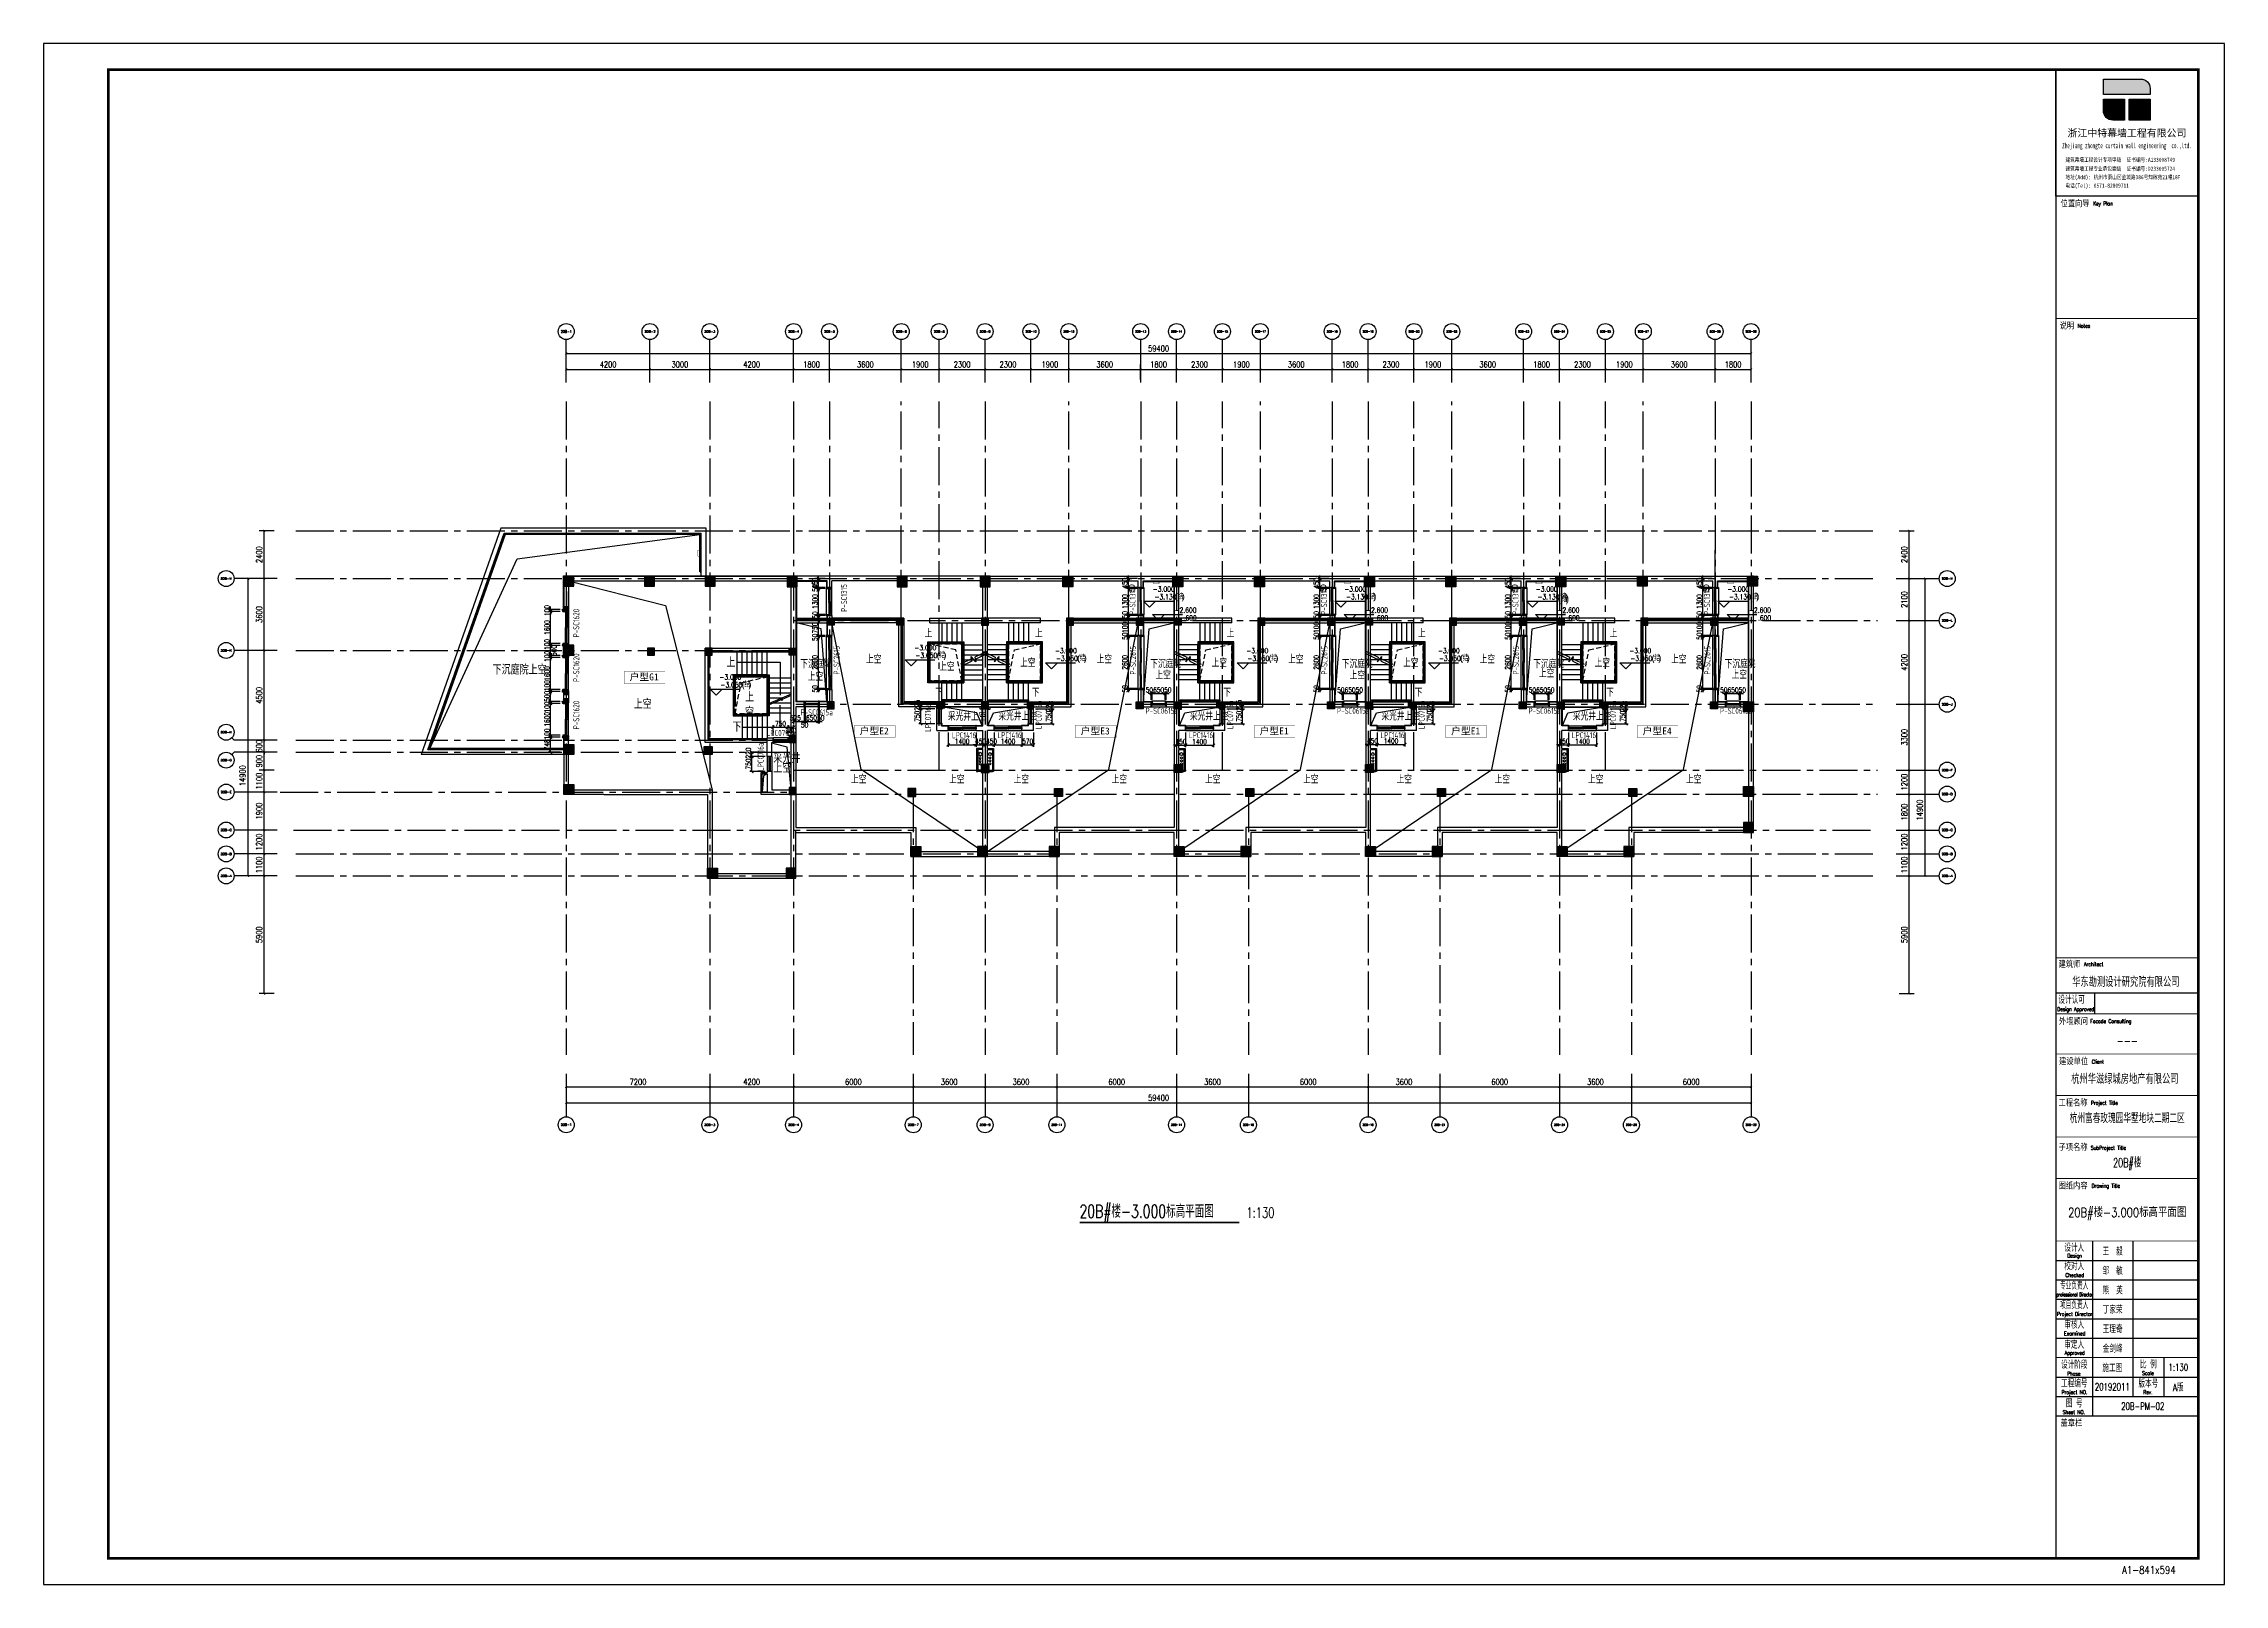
# Model space of a CAD drawing. Extents: x 296441 to 853063, y 459050 to 1117990.
# Drawn here: x 582499 to 691829, y 767930 to 845150 of the extents above; entities that cross this region are included whole.
import ezdxf
from ezdxf.enums import TextEntityAlignment as Align

# ---------------------------------------------------------------- set-up
doc = ezdxf.new("R2010")
doc.units = 0
doc.header["$LTSCALE"] = 1000
for name, pattern in [('14-GRID$0$CENTER2', [28.575, 19.05, -3.175, 3.175, -3.175]), ('CENTER', [50.8, 31.75, -6.35, 6.35, -6.35]), ('DASH', [0.35, 0.25, -0.1]), ('dianti-BM01$0$HIDDEN', [0.375, 0.25, -0.125]), ('DOTE', [2.42, 2, -0.2, 0.02, -0.2]), ('E1-BM01$0$HIDDEN', [0.375, 0.25, -0.125])]:
    doc.linetypes.add(name, pattern=pattern)
for name, color, linetype in [('0-COL', 50, 'Continuous'), ('0-COL-H1', 170, 'Continuous'), ('0-dimension', 3, 'Continuous'), ('0-hatch', 8, 'Continuous'), ('0-不锈钢', 161, 'Continuous'), ('14-GRID$0$G-GRID', 9, '14-GRID$0$CENTER2'), ('14-name$0$A-ANNO-IDEN', 2, 'Continuous'), ('17-PLAN-BS01-P$0$G-XREF', 2, 'Continuous'), ('1_钢型材', 30, 'Continuous'), ('2', 7, 'Continuous'), ('20-BM01-P$0$G-XREF', 2, 'Continuous'), ('4HATCH(填充)', 8, 'Continuous'), ('5PJ(配件)', 13, 'Continuous'), ('8XX(虚线)', 8, 'DASH'), ('A-FL01$0$G-FL01$0$A-OVLK', 140, 'Continuous'), ('A-FL01$0$G-FL01$0$A-SECT-WIND', 155, 'Continuous'), ('A-FL01$0$G-FL01$0$A-SECT-WOOD', 17, 'Continuous'), ('A-FL01$0$水条件', 2, 'Continuous'), ('AXIS', 3, 'Continuous'), ('AXIS_TEXT', 7, 'Continuous'), ('BSMT-PLAN-BS01$0$A-WALL', 1, 'Continuous'), ('BSMT-PLAN-BS01$0$BSMT-PLAN-BS01-P$0$A-WALL', 1, 'Continuous'), ('D1-BS01-1$0$D1-FL01$0$A-OVLK', 140, 'Continuous'), ('D1-BS01-1$0$menchuangtao1$0$A-WALL', 1, 'Continuous'), ('dianti-BM01$0$A-ANNO-SYMB', 6, 'Continuous'), ('dianti-BM01$0$A-HOLE', 211, 'Continuous'), ('dianti-BM01$0$A-HRAL', 5, 'Continuous'), ('dianti-BM01$0$A-STRS', 4, 'Continuous'), ('DIM_ELEV', 3, 'Continuous'), ('DIM_LEAD', 3, 'Continuous'), ('DIM_SYMB', 3, 'Continuous'), ('DZ-3-PLAN-BASEMENT-NORTH$0$A-OVLK', 140, 'Continuous'), ('DZ-PLAN-MAIN-FL01$0$A-WIND-IDEN', 33, 'Continuous'), ('DZ-TEXT-FL01$0$A-ROOM-IDEN', 4, 'Continuous'), ('E1-BM01$0$A-ANNO-SYMB', 6, 'Continuous'), ('E1-BM01$0$A-HOLE', 211, 'Continuous'), ('E1-BM01$0$A-HRAL', 5, 'Continuous'), ('E1-BM01$0$A-OVLK', 140, 'Continuous'), ('E1-BM01$0$A-SECT-WIND', 155, 'Continuous'), ('E1-BM01$0$A-SECT-WOOD', 17, 'Continuous'), ('E1-BM01$0$A-WALL', 1, 'Continuous'), ('E1-BM01$0$A-WALL-FNSH', 6, 'Continuous'), ('E1-BM01$0$G-XREF', 2, 'Continuous'), ('E1-BS01-18-19$0$A-OVLK', 140, 'Continuous'), ('E1-BS01-18-19$0$A-SECT-WIND', 155, 'Continuous'), ('E1-BS01-18-19$0$A-SECT-WOOD', 17, 'Continuous'), ('E1-BS01-18-19$0$A-WALL-FNSH', 6, 'Continuous'), ('E2-E3-FL03$0$E1-FL03$0$A-SECT-WIND', 155, 'Continuous'), ('E2-E3-FL03$0$E1-FL03$0$A-SECT-WOOD', 17, 'Continuous'), ('G-BM01$0$A-HOLE', 211, 'Continuous'), ('G-BM01$0$A-HRAL', 5, 'Continuous'), ('G-BM01$0$A-OVLK', 140, 'Continuous'), ('G-BM01$0$A-WALL', 1, 'Continuous'), ('G-BM01$0$G-FL01$0$A-WALL', 1, 'Continuous'), ('G-BS01-20$0$G-FL01$0$A-OVLK', 140, 'Continuous'), ('G-BS01-20$0$G-FL01$0$A-SECT-WIND', 155, 'Continuous'), ('G-BS01-20$0$G-FL01$0$A-SECT-WOOD', 17, 'Continuous'), ('G-BS01-20$0$G-FL01$0$A-WALL', 1, 'Continuous'), ('G-BS01-20$0$G-FL01$0$A-WALL-FNSH', 6, 'Continuous'), ('G-GRID-IDEN', 4, 'Continuous'), ('G-GRID-TEXT', 33, 'Continuous'), ('G-TEXT-BM01-mi$0$A-ROOM-IDEN', 4, 'Continuous'), ('H-BM01$0$A-ANNO-ARRW', 2, 'Continuous'), ('H-BM01$0$A-ANNO-SYMB', 6, 'Continuous'), ('H-BM01$0$A-HRAL', 5, 'Continuous'), ('H-BM01$0$A-STRS', 4, 'Continuous'), ('menchuangtao1$0$A-DETL-STONE', 42, 'Continuous'), ('menchuangtao1$0$A-WALL', 1, 'Continuous'), ('menchuangtao1$0$A_CUR_FRAME', 112, 'Continuous'), ('PUB_DIM', 3, 'Continuous'), ('PUB_TEXT', 7, 'Continuous'), ('WALL', 242, 'Continuous'), ('WALL-TYPE-D-2$0$A-ELEV-MEDM-HEVY', 2, 'Continuous'), ('ZT0_默认图层-----PM、LM、DY、JD', 7, 'Continuous'), ('ZT1_Dim---标注---PM、LM、DY、JD', 252, 'Continuous'), ('ZT1_Dim---符号---PM、LM、DY、JD', 3, 'Continuous'), ('ZT1_通用--Wall---PM、LM、DY、JD', 5, 'Continuous'), ('ZT1_通用--图框---PM、LM、DY、JD', 150, 'Continuous'), ('ZT1_通用--填充---PM、LM、DY、JD', 8, 'Continuous'), ('ZT3_辅材--五金件-------------JD', 13, 'Continuous'), ('ZT3_辅材--其他---------------JD', 1, 'Continuous'), ('ZT3_面板--石材板-PM、LM、DY、JD', 45, 'Continuous'), ('ZX', 1, 'CENTER')]:
    doc.layers.add(name, color=color, linetype=linetype)
for name, color, linetype, plot in [('E1-BS01-18-19$0$ENTR-DETL-P$0$A-ANNO-NPLT', 215, 'Continuous', False), ('noprint', 215, 'Continuous', False), ('疑问', 1, 'Continuous', False)]:
    doc.layers.add(name, color=color, linetype=linetype, plot=plot)
doc.styles.add('14-name$0$GOA_03_黑体_1.00', font='simhei.ttf')
doc.styles.add('14-name$0$GOA_04_COMPLEX_1.00', font='complex.shx')
doc.styles.add('_TCH_AXIS', font='COMPLEX', dxfattribs={"bigfont": 'GBCBIG'})
doc.styles.add('_TCH_DIM', font='SIMPLEX', dxfattribs={"bigfont": 'GBCBIG'})
doc.styles.add('_TCH_DIM_T3', font='SIMPLEX', dxfattribs={"width": 0.705882, "bigfont": 'GBCBIG'})
doc.styles.add('GOA_04_COMPLEX_1.00', font='complex.shx')
doc.styles.get("Standard").update_dxf_attribs({"font": 'gbenor.shx', "bigfont": 'gbcbig.shx'})
doc.styles.add('ZT-DIMSTYLE', font='ROMANS.shx', dxfattribs={"width": 0.7, "bigfont": 'CHINESE.shx'})
doc.styles.add('ZT_图框1', font='ROMANS', dxfattribs={"width": 0.8, "bigfont": 'CHINESE'})
doc.styles.add('ZT_图框2', font='', dxfattribs={"width": 0.8})
doc.styles.add('ZT_文字标注', font='ROMANS.shx', dxfattribs={"width": 0.7, "bigfont": '@1chinese.shx'})
doc.styles.add('卓越符号', font='ROMANS.shx', dxfattribs={"width": 0.7, "bigfont": 'CHINESE.shx'})
doc.styles.get('ZT_图框2').set_extended_font_data('NSimSun')
doc.dimstyles.new('_TCH_ARCH&&100', dxfattribs={"dimtxt": 297.5, "dimasz": 100, "dimexe": 250, "dimexo": 300, "dimgap": 100, "dimtad": 1, "dimdec": 0, "dimzin": 0, "dimdsep": 46, "dimtxsty": '_TCH_DIM_T3', "dimblk": 'ARCHTICK', "dimcen": 0.09, "dimclrt": 7, "dimazin": 2, "dimtfac": 1, "dimtdec": 0, "dimtix": 1, "dimtmove": 2, "dimatfit": 3, "dimfxl": 0, "dimtolj": 1, "dimtzin": 0, "dimarcsym": 0})
doc.dimstyles.new('ZT-DIM100', dxfattribs={"dimscale": 100, "dimtxt": 2.5, "dimasz": 1.5, "dimexe": 1, "dimexo": 1, "dimgap": 0.5, "dimtad": 1, "dimdec": 0, "dimdsep": 46, "dimtxsty": 'ZT-DIMSTYLE', "dimblk": 'ARCHTICK', "dimcen": 2.5, "dimclrd": 175, "dimclre": 175, "dimclrt": 7, "dimazin": 2, "dimtfac": 1, "dimtix": 1, "dimtmove": 2, "dimatfit": 3, "dimfxl": 0, "dimarcsym": 0})

# ---------------------------------------------------------------- blocks, each defined once
blk = doc.blocks.new('menchuangtao1')
at = {"layer": 'menchuangtao1$0$A-DETL-STONE'}
blk.add_lwpolyline([(-10, -52), (-10, -159, -0.4716249), (-15, -162, -0.528396), (-19, -165, 0.2416919), (-51, -165, -0.528396), (-55, -162, -0.4716249), (-60, -159), (-60, -52)], format="xyb", close=True, dxfattribs=at)
at = {"layer": 'menchuangtao1$0$A-WALL'}
for p, q in [((-10, 120), (-10, -120)), ((-10, 120), (10, 120)), ((-10, -120), (10, -120))]:
    blk.add_line(p, q, dxfattribs=at)
at = {"layer": 'menchuangtao1$0$A_CUR_FRAME'}
for p, q in [((-60, -52), (-10, 52)), ((-60, 52), (-10, -52))]:
    blk.add_line(p, q, dxfattribs=at)
blk.add_lwpolyline([(-10, -52), (-10, 52), (-60, 52), (-60, -52)], close=True, dxfattribs=at)
blk = doc.blocks.new('*U1877')
at = {"layer": 'E1-BM01$0$A-SECT-WIND'}
for p, q in [((45, 32.5), (605, 32.5)), ((60, 15), (590, 15)), ((45, -32.5), (605, -32.5)), ((60, -15), (590, -15))]:
    blk.add_line(p, q, dxfattribs=at)
at = {"layer": 'E1-BM01$0$A-SECT-WOOD'}
for points in [[(0, 32.5), (45, 32.5), (45, -32.5), (0, -32.5)], [(60, 15), (60, -15), (45, -15), (45, 15)], [(590, 15), (590, -15), (605, -15), (605, 15)], [(650, 32.5), (605, 32.5), (605, -32.5), (650, -32.5)]]:
    blk.add_lwpolyline(points, close=True, dxfattribs=at)
blk = doc.blocks.new('*U1878')
at = {"layer": 'E1-BS01-18-19$0$A-SECT-WIND'}
for p, q in [((45, 32.5), (655, 32.5)), ((60, 15), (640, 15)), ((45, -32.5), (655, -32.5)), ((60, -15), (640, -15))]:
    blk.add_line(p, q, dxfattribs=at)
at = {"layer": 'E1-BS01-18-19$0$A-SECT-WOOD'}
for points in [[(0, 32.5), (45, 32.5), (45, -32.5), (0, -32.5)], [(60, 15), (60, -15), (45, -15), (45, 15)], [(640, 15), (640, -15), (655, -15), (655, 15)], [(700, 32.5), (655, 32.5), (655, -32.5), (700, -32.5)]]:
    blk.add_lwpolyline(points, close=True, dxfattribs=at)
blk = doc.blocks.new('*U432')
at = {"layer": 'E1-BS01-18-19$0$A-SECT-WIND'}
for p, q in [((45, 32.5), (705, 32.5)), ((60, 15), (690, 15)), ((45, -32.5), (705, -32.5)), ((60, -15), (690, -15))]:
    blk.add_line(p, q, dxfattribs=at)
at = {"layer": 'E1-BS01-18-19$0$A-SECT-WOOD'}
for points in [[(0, 32.5), (45, 32.5), (45, -32.5), (0, -32.5)], [(60, 15), (60, -15), (45, -15), (45, 15)], [(690, 15), (690, -15), (705, -15), (705, 15)], [(750, 32.5), (705, 32.5), (705, -32.5), (750, -32.5)]]:
    blk.add_lwpolyline(points, close=True, dxfattribs=at)
blk = doc.blocks.new('16#地下夹层')
at = {"layer": 'dianti-BM01$0$A-ANNO-SYMB'}
for p, q in [((-82, 10154), (507, 9865)), ((-82, 10026), (489, 9746)), ((472, 9632), (698, 9888)), ((507, 9865), (472, 9632)), ((664, 9660), (698, 9888)), ((664, 9660), (1220, 9387)), ((682, 9779), (1238, 9506))]:
    blk.add_line(p, q, dxfattribs=at)
at = {"layer": 'dianti-BM01$0$A-HOLE', "linetype": 'dianti-BM01$0$HIDDEN'}
blk.add_lwpolyline([(2770, 10530), (1170, 10530), (1170, 8670), (2770, 8670)], close=True, dxfattribs=at)
blk.add_lwpolyline([(1170, 8670), (1470, 10230), (2770, 10530)], dxfattribs=at)
at = {"layer": 'dianti-BM01$0$A-HRAL'}
for points in [[(2870, 10630), (1070, 10630), (1070, 8570), (2870, 8570)], [(2820, 10580), (1120, 10580), (1120, 8620), (2820, 8620)]]:
    blk.add_lwpolyline(points, close=True, dxfattribs=at)
for points in [[(2170, 8570), (1070, 8570), (1070, 10460)], [(2170, 8620), (1120, 8620), (1120, 10460)], [(170, 7670), (170, 7720), (2170, 7720), (2170, 7670), (170, 7670)]]:
    blk.add_lwpolyline(points, dxfattribs=at)
at = {"layer": 'dianti-BM01$0$A-STRS', "ltscale": 0.1}
for p, q in [((1170, 11580), (1170, 10530)), ((1420, 11580), (1420, 10530)), ((1670, 11580), (1670, 10530)), ((1920, 11580), (1920, 10530)), ((2170, 11580), (2170, 10530)), ((1170, 10475), (120, 10475)), ((1170, 10225), (120, 10225)), ((1170, 9975), (120, 9975)), ((1170, 9725), (120, 9725)), ((1170, 9475), (120, 9475)), ((1170, 9225), (120, 9225)), ((1170, 8975), (120, 8975)), ((1170, 8725), (120, 8725)), ((1170, 7620), (1170, 8670)), ((1420, 7620), (1420, 8670)), ((1670, 7620), (1670, 8670)), ((1920, 7620), (1920, 8670)), ((2170, 7620), (2170, 8670))]:
    blk.add_line(p, q, dxfattribs=at)
blk.add_lwpolyline([(2170, 8670), (1170, 8670), (1170, 10460)], dxfattribs=at)
at = {"layer": 'DIM_SYMB'}
for points in [[(2418, 11055, 0, 0, 0), (645, 11055, 0, 0, 0), (645, 10275, 80, 0, 0), (645, 9975, 0, 0, 0)], [(2170, 8145, 0, 0, 0), (645, 8145, 0, 0, 0), (645, 9175, 80, 0, 0), (645, 9475, 0, 0, 0)]]:
    blk.add_lwpolyline(points, format="xyseb", dxfattribs=at)
at = {"layer": 'E1-BM01$0$A-ANNO-SYMB'}
for p, q in [((-82, 10154), (507, 9865)), ((-82, 10026), (489, 9746)), ((472, 9632), (698, 9888)), ((507, 9865), (472, 9632)), ((664, 9660), (698, 9888)), ((664, 9660), (1220, 9387)), ((682, 9779), (1238, 9506))]:
    blk.add_line(p, q, dxfattribs=at)
at = {"layer": 'E1-BM01$0$A-HOLE'}
for points in [[(120, 120), (6211, 4229), (7680, 11580)], [(7940, 7640), (8220, 11280), (9460, 11580)], [(140, 6440), (420, 7080), (2100, 7360)]]:
    blk.add_lwpolyline(points, dxfattribs=at)
at = {"layer": 'E1-BM01$0$A-HRAL'}
for p, q in [((4140, 7560), (4140, 11760)), ((4140, 11760), (7684, 11760)), ((4200, 11700), (7684, 11700)), ((4200, 7500), (4200, 11700)), ((2420, 7560), (4140, 7560)), ((2770, 7560), (2420, 7560)), ((2770, 7500), (2420, 7500)), ((2420, 7500), (4200, 7500))]:
    blk.add_line(p, q, dxfattribs=at)
for points in [[(7920, 11760), (9480, 11760)], [(7920, 11700), (9480, 11700)]]:
    blk.add_lwpolyline(points, dxfattribs=at)
at = {"layer": 'E1-BM01$0$A-OVLK'}
for p, q in [((7680, 11940), (7680, 13360)), ((7965, 13308), (7965, 11992)), ((4080, 11820), (4080, 7620)), ((4080, 11820), (7684, 11820)), ((4320, 11580), (7684, 11580)), ((4320, 7380), (4320, 11580)), ((7680, 8240), (7680, 10960)), ((7965, 10908), (7965, 8292)), ((9033, 7665), (8367, 7665)), ((2420, 7380), (4320, 7380)), ((8315, 7380), (9085, 7380))]:
    blk.add_line(p, q, dxfattribs=at)
at = {"layer": 'E1-BM01$0$A-OVLK', "linetype": 'E1-BM01$0$HIDDEN', "ltscale": 10}
for p, q in [((1170, 8670), (1170, 10530)), ((1170, 10530), (2770, 10530)), ((2770, 10530), (2770, 9050)), ((2770, 9050), (2770, 8670)), ((2770, 8670), (1170, 8670))]:
    blk.add_line(p, q, dxfattribs=at)
at = {"layer": 'E1-BM01$0$A-OVLK'}
for points in [[(9480, 11820), (7920, 11820)], [(9480, 11580), (7920, 11580)], [(2420, 7620), (4080, 7620)]]:
    blk.add_lwpolyline(points, dxfattribs=at)
at = {"layer": 'E1-BM01$0$A-WALL'}
for p, q in [((0, 13920), (9600, 13920)), ((120, 13680), (7680, 13680)), ((120, 11820), (120, 13680)), ((7920, 13680), (9480, 13680)), ((9480, 13680), (9480, 7620)), ((120, 7620), (120, 11580)), ((120, 6420), (120, 7380)), ((9480, 7380), (9480, 1320)), ((120, 5290), (120, 6180)), ((120, 4200), (120, 5230)), ((120, 120), (120, 4140)), ((9480, 1320), (3480, 1320)), ((3480, 1320), (3480, 120)), ((9480, 1320), (8910, 1320)), ((-120, -120), (-120, 1080)), ((3480, 120), (120, 120)), ((9480, 1080), (3720, 1080)), ((3720, 1080), (3720, -120)), ((3720, -120), (-120, -120))]:
    blk.add_line(p, q, dxfattribs=at)
at = {"layer": 'E1-BM01$0$A-WALL-FNSH'}
for p, q in [((7940, 13660), (9460, 13660)), ((7940, 13350), (7940, 13660)), ((7940, 13660), (9460, 13660)), ((9460, 13660), (9460, 7640)), ((9460, 13660), (9460, 7640)), ((7940, 11950), (7940, 10950)), ((7940, 8250), (7940, 7640)), ((140, 6440), (140, 7250)), ((140, 7250), (250, 7250)), ((250, 7250), (250, 7360)), ((250, 7360), (1850, 7360)), ((2160, 7275), (2160, 7300)), ((7940, 7640), (8325, 7640)), ((9075, 7640), (9460, 7640)), ((450, 6440), (140, 6440)), ((2160, 6440), (1850, 6440)), ((2160, 6440), (2160, 6525))]:
    blk.add_line(p, q, dxfattribs=at)
blk.add_lwpolyline([(2160, 7275), (2160, 7300), (2100, 7300), (2100, 7360), (1850, 7360)], dxfattribs=at)
at = {"layer": 'E1-BM01$0$G-XREF', "const_width": 20}
blk.add_lwpolyline([(8420, 13660), (8420, 13560), (8720, 13560), (8720, 13660)], dxfattribs=at)
at = {"layer": 'E1-BS01-18-19$0$A-OVLK'}
for p, q in [((2180, 6515), (2180, 7285)), ((2420, 6515), (2420, 7285)), ((450, 6420), (1850, 6420)), ((450, 6180), (1850, 6180))]:
    blk.add_line(p, q, dxfattribs=at)
at = {"layer": 'E1-BS01-18-19$0$A-WALL-FNSH'}
for points in [[(2160, 7275), (2160, 7255), (2268, 7255)], [(450, 6440), (470, 6440), (470, 6333)], [(1850, 6440), (1830, 6440), (1830, 6333)], [(2160, 6525), (2160, 6545), (2268, 6545)]]:
    blk.add_lwpolyline(points, dxfattribs=at)
at = {"layer": 'E1-BS01-18-19$0$ENTR-DETL-P$0$A-ANNO-NPLT'}
for centre, radius in [((239, 5003), 75), ((241, 4817), 50), ((241, 4667), 50), ((241, 4517), 50)]:
    blk.add_circle(centre, radius, dxfattribs=at)
at = {"layer": 'WALL'}
for p, q in [((7680, 13350), (7680, 13680)), ((7680, 13350), (7920, 13350)), ((7920, 13350), (7920, 13680)), ((2770, 11820), (120, 11820)), ((2770, 11580), (120, 11580)), ((2770, 11580), (2770, 11820)), ((7680, 11950), (7680, 10950)), ((7920, 11950), (7680, 11950)), ((7920, 10950), (7680, 10950)), ((7920, 11950), (7920, 10950)), ((7680, 8250), (7680, 7380)), ((7920, 8250), (7680, 8250)), ((7920, 8250), (7920, 7620)), ((120, 7620), (450, 7620)), ((120, 7380), (450, 7380)), ((450, 7620), (1850, 7620)), ((450, 7380), (1850, 7380)), ((1850, 7620), (2420, 7620)), ((1850, 7380), (2180, 7380)), ((2180, 7275), (2180, 7380)), ((2180, 7275), (2420, 7275)), ((2420, 7275), (2420, 7620)), ((7680, 7380), (8325, 7380)), ((7920, 7620), (8325, 7620)), ((8325, 7620), (8325, 7380)), ((9075, 7620), (9480, 7620)), ((9075, 7620), (9075, 7380)), ((9075, 7380), (9480, 7380)), ((450, 6420), (120, 6420)), ((450, 6180), (120, 6180)), ((450, 6180), (450, 6420)), ((2180, 6420), (1850, 6420)), ((1850, 6180), (1850, 6420)), ((2420, 6180), (1850, 6180)), ((2180, 6420), (2180, 6525)), ((2180, 6525), (2420, 6525)), ((2420, 6180), (2420, 6525)), ((120, 5290), (430, 5290)), ((120, 5230), (370, 5230)), ((370, 5230), (370, 4200)), ((430, 5290), (430, 4170)), ((120, 4200), (370, 4200)), ((120, 4140), (370, 4140)), ((370, 4140), (370, 4140)), ((430, 4140), (370, 4140)), ((430, 4170), (430, 4140))]:
    blk.add_line(p, q, dxfattribs=at)
at = {"extrusion": (0, 0, -1), "xscale": -1, "zscale": -1}
for name, p, rotation in [('*U1877', (-7800, 12650), 270), ('*U1877', (-7800, 10250), 270), ('*U1877', (-7800, 8950), 270), ('*U1878', (-1850, 6300), 180)]:
    blk.add_blockref(name, p, dxfattribs=dict(at, rotation=rotation))
at = {"xscale": -1}
for name, p, rotation in [('*U1877', (7800, 12650), 90), ('*U1877', (7800, 10250), 90), ('*U1877', (7800, 8950), 90), ('*U432', (2300, 6525), 270), ('*U1877', (8375, 7500), 180), ('*U1878', (450, 6300), 180)]:
    blk.add_blockref(name, p, dxfattribs=dict(at, rotation=rotation))
at = {"layer": 'E1-BM01$0$G-XREF', "extrusion": (0, 0, -1), "xscale": -1, "zscale": -1}
for p, rotation in [((-7800, 13360), 270), ((-7800, 10960), 270), ((-8315, 7500), 180)]:
    blk.add_blockref('menchuangtao1', p, dxfattribs=dict(at, rotation=rotation))
at = {"layer": 'E1-BM01$0$G-XREF', "xscale": -1}
for p, rotation in [((7800, 11940), 90), ((7800, 8240), 90), ((9085, 7500), 180)]:
    blk.add_blockref('menchuangtao1', p, dxfattribs=dict(at, rotation=rotation))
blk = doc.blocks.new('RRRC')
at = {"layer": 'DIM_ELEV'}
for p, q in [((867522, 170862), (867222, 171162)), ((867222, 171162), (868718, 171162)), ((867522, 170862), (867822, 171162)), ((867983, 170193), (867683, 170493)), ((867683, 170493), (869179, 170493)), ((867983, 170193), (868283, 170493)), ((862613, 167775), (862313, 168075)), ((862313, 168075), (863809, 168075)), ((862613, 167775), (862913, 168075))]:
    blk.add_line(p, q, dxfattribs=at)
at = {"layer": 'DZ-PLAN-MAIN-FL01$0$A-WIND-IDEN', "color": 2, "width": 0.8}
for s, p in [('P-SC1315', (866823, 170470)), ('P-SC2615', (866845, 167479))]:
    blk.add_text(s, height=300, rotation=90, dxfattribs=at).set_placement(p)
at = {"layer": 'DZ-PLAN-MAIN-FL01$0$A-WIND-IDEN', "width": 0.8}
blk.add_text('LPC0716a', height=300, rotation=90, dxfattribs=at).set_placement((862121, 164749))
at = {"layer": 'DZ-PLAN-MAIN-FL01$0$A-WIND-IDEN', "color": 2, "width": 0.8}
blk.add_text('P-SC0615a', height=300, dxfattribs=at).set_placement((867325, 165515))
at = {"layer": 'DZ-PLAN-MAIN-FL01$0$A-WIND-IDEN', "width": 0.8}
blk.add_text('LPC1416', height=300, dxfattribs=at).set_placement((859904, 164297))
at = {"layer": 'DZ-TEXT-FL01$0$A-ROOM-IDEN', "style": '_TCH_DIM'}
for s, height, p in [('上', 386, (861790, 169338)), ('上空', 385.8, (864876, 168042)), ('下沉庭院', 385.8, (867564, 167808)), ('下', 386, (861622, 166374)), ('采光井上空', 385.8, (859953, 165188)), ('上空', 385.8, (860711, 162025)), ('上空', 385.8, (865627, 162025))]:
    blk.add_text(s, height=height, dxfattribs=at).set_placement(p)
at = {"layer": 'DZ-TEXT-FL01$0$A-ROOM-IDEN'}
blk.add_text('上空', height=385.8, dxfattribs=at).set_placement((861040, 167867))
at = {"layer": 'PUB_TEXT', "style": '_TCH_DIM', "width": 0.705882}
for s, p in [('-3.000', (867694, 171642)), ('-3.130', (867779, 171252)), ('-2.600', (868785, 170583)), ('(', (868818, 171252)), (')', (869149, 171252)), ('.600', (869231, 170193)), ('-3.000', (862785, 168555)), ('-3.050', (862836, 168165)), ('(', (863909, 168165)), (')', (864240, 168165))]:
    blk.add_text(s, height=255, dxfattribs=at).set_placement(p)
at = {"layer": 'PUB_TEXT', "style": '_TCH_DIM'}
for p in [(868938, 171252), (864029, 168165)]:
    blk.add_text('结', height=289, dxfattribs=at).set_placement(p)
blk = doc.blocks.new('cgc')
at = {"layer": 'A-FL01$0$G-FL01$0$A-OVLK', "extrusion": (2.78234e-21, 2.27195e-05, 1)}
for p, q in [((221443, 260768), (220693, 260768)), ((221443, 260528), (220693, 260528))]:
    blk.add_line(p, q, dxfattribs=at)
at = {"layer": 'A-FL01$0$G-FL01$0$A-SECT-WIND', "extrusion": (2.78234e-21, 2.27195e-05, 1)}
for p, q in [((221398, 260680), (220738, 260680)), ((221398, 260615), (220738, 260615)), ((221383, 260663), (220753, 260663)), ((221383, 260633), (220753, 260633))]:
    blk.add_line(p, q, dxfattribs=at)
at = {"layer": 'A-FL01$0$G-FL01$0$A-SECT-WOOD', "extrusion": (2.78234e-21, 2.27195e-05, 1), "elevation": 4}
for points in [[(220693, 260680), (220738, 260680), (220738, 260615), (220693, 260615)], [(220753, 260663), (220753, 260633), (220738, 260633), (220738, 260663)], [(221383, 260663), (221383, 260633), (221398, 260633), (221398, 260663)], [(221443, 260680), (221398, 260680), (221398, 260615), (221443, 260615)]]:
    blk.add_lwpolyline(points, close=True, dxfattribs=at)
blk = doc.blocks.new('20200331161108')
at = {"layer": 'D1-BS01-1$0$D1-FL01$0$A-OVLK'}
for p, q in [((-120, -750), (-120, 0)), ((120, -750), (120, 0))]:
    blk.add_line(p, q, dxfattribs=at)
at = {"layer": 'D1-BS01-1$0$menchuangtao1$0$A-WALL'}
for p, q in [((-120, 0), (120, 0)), ((-120, -750), (120, -750))]:
    blk.add_line(p, q, dxfattribs=at)
at = {"layer": 'E2-E3-FL03$0$E1-FL03$0$A-SECT-WIND'}
for p, q in [((-32, -45), (-32, -705)), ((-15, -60), (-15, -690)), ((15, -60), (15, -690)), ((32, -45), (32, -705))]:
    blk.add_line(p, q, dxfattribs=at)
at = {"layer": 'E2-E3-FL03$0$E1-FL03$0$A-SECT-WOOD'}
for points in [[(-32, 0), (-32, -45), (32, -45), (32, 0)], [(-32, -750), (-32, -705), (32, -705), (32, -750)], [(-15, -60), (15, -60), (15, -45), (-15, -45)], [(-15, -690), (15, -690), (15, -705), (-15, -705)]]:
    blk.add_lwpolyline(points, close=True, dxfattribs=at)
blk = doc.blocks.new('20B-G1-地下夹层')
blk.add_line((704280, -443882), (704280, -443882))
at = {"layer": 'A-FL01$0$水条件'}
blk.add_lwpolyline([(704280, -445682), (704106, -445788), (704040, -446602)], dxfattribs=at)
at = {"layer": 'dianti-BM01$0$A-HOLE', "linetype": 'dianti-BM01$0$HIDDEN'}
blk.add_lwpolyline([(702680, -440822), (704280, -440822), (704280, -442682), (702680, -442682)], close=True, dxfattribs=at)
blk.add_lwpolyline([(702680, -442682), (702980, -441122), (704280, -440822)], dxfattribs=at)
at = {"layer": 'dianti-BM01$0$A-STRS', "ltscale": 0.1}
blk.add_lwpolyline([(703280, -442682), (704280, -442682), (704280, -440892)], dxfattribs=at)
at = {"layer": 'DZ-3-PLAN-BASEMENT-NORTH$0$A-OVLK'}
blk.add_line((694069, -444412), (691961, -444412), dxfattribs=at)
at = {"layer": 'E1-BM01$0$A-OVLK', "linetype": 'E1-BM01$0$HIDDEN', "ltscale": 10}
for p, q in [((704280, -440822), (702680, -440822)), ((702680, -440822), (702680, -442302)), ((704280, -442682), (704280, -440822))]:
    blk.add_line(p, q, dxfattribs=at)
at = {"layer": 'G-BM01$0$A-HOLE'}
for points in [[(694329, -436022), (699189, -437258), (701529, -446482)], [(705480, -446482), (705289, -444357), (704570, -444172)]]:
    blk.add_lwpolyline(points, dxfattribs=at)
at = {"layer": 'G-BM01$0$A-HRAL'}
for points in [[(704280, -443982), (701319, -443982), (701319, -439522), (705489, -439522)], [(704280, -443932), (701369, -443932), (701369, -439572), (705489, -439572)]]:
    blk.add_lwpolyline(points, dxfattribs=at)
at = {"layer": 'G-BM01$0$A-OVLK'}
blk.add_line((704280, -443862), (704280, -443882), dxfattribs=at)
blk.add_lwpolyline([(704280, -444122), (701179, -444122), (701179, -439382), (705489, -439382)], dxfattribs=at)
at = {"layer": 'G-BM01$0$A-WALL'}
for p, q in [((694089, -435782), (705729, -435782)), ((694089, -435782), (694089, -437505)), ((694329, -436022), (705489, -436022)), ((694329, -436022), (694329, -437602)), ((705489, -443882), (705489, -436022)), ((694089, -443815), (694089, -444482)), ((694329, -446482), (694329, -443825)), ((694089, -444482), (691961, -444482)), ((694089, -444722), (691961, -444722)), ((694089, -444722), (694089, -446722)), ((705480, -446482), (705480, -444122)), ((696089, -446722), (694089, -446722)), ((694329, -446482), (701529, -446482)), ((696089, -446722), (701289, -446722)), ((701289, -446722), (701289, -450922)), ((701529, -446482), (701529, -450682)), ((705489, -446722), (704280, -446722)), ((705489, -450682), (705489, -446722)), ((705729, -450922), (705729, -448522)), ((701289, -450922), (705729, -450922)), ((701529, -450682), (705489, -450682))]:
    blk.add_line(p, q, dxfattribs=at)
at = {"layer": 'G-BM01$0$G-FL01$0$A-WALL'}
for p, q in [((704520, -444122), (704580, -444122)), ((704580, -444122), (704580, -443882)), ((705480, -443882), (705330, -443882)), ((705330, -444122), (705330, -443882)), ((705480, -444122), (705330, -444122)), ((704520, -446482), (705480, -446482))]:
    blk.add_line(p, q, dxfattribs=at)
at = {"layer": 'G-BS01-20$0$G-FL01$0$A-OVLK'}
for p, q in [((694329, -439205), (694329, -437505)), ((694329, -441505), (694329, -439805)), ((694329, -443805), (694329, -442105))]:
    blk.add_line(p, q, dxfattribs=at)
at = {"layer": 'G-BS01-20$0$G-FL01$0$A-SECT-WIND'}
for p, q in [((694177, -437600), (694177, -438317)), ((694177, -439110), (694177, -438387)), ((694194, -437562), (694194, -438302)), ((694194, -439095), (694194, -438402)), ((694224, -437562), (694224, -438302)), ((694224, -439095), (694224, -438402)), ((694242, -437600), (694242, -438317)), ((694242, -439110), (694242, -438387)), ((694177, -439900), (694177, -440617)), ((694194, -439915), (694194, -440602)), ((694224, -439915), (694224, -440602)), ((694242, -439900), (694242, -440617)), ((694177, -441410), (694177, -440687)), ((694194, -441395), (694194, -440702)), ((694224, -441395), (694224, -440702)), ((694242, -441410), (694242, -440687)), ((694177, -442200), (694177, -442917)), ((694194, -442215), (694194, -442902)), ((694224, -442215), (694224, -442902)), ((694242, -442200), (694242, -442917)), ((694177, -443710), (694177, -442987)), ((694194, -443695), (694194, -443002)), ((694224, -443695), (694224, -443002)), ((694242, -443710), (694242, -442987))]:
    blk.add_line(p, q, dxfattribs=at)
at = {"layer": 'G-BS01-20$0$G-FL01$0$A-SECT-WOOD'}
for points in [[(694242, -437555), (694242, -437600), (694177, -437600), (694177, -437555)], [(694242, -438352), (694242, -438317), (694177, -438317), (694177, -438352)], [(694242, -438352), (694242, -438387), (694177, -438387), (694177, -438352)], [(694224, -437562), (694194, -437562), (694194, -437600), (694224, -437600)], [(694224, -438302), (694194, -438302), (694194, -438317), (694224, -438317)], [(694224, -438402), (694194, -438402), (694194, -438387), (694224, -438387)], [(694242, -439155), (694242, -439110), (694177, -439110), (694177, -439155)], [(694224, -439095), (694194, -439095), (694194, -439110), (694224, -439110)], [(694242, -439855), (694242, -439900), (694177, -439900), (694177, -439855)], [(694224, -439915), (694194, -439915), (694194, -439900), (694224, -439900)], [(694242, -440652), (694242, -440617), (694177, -440617), (694177, -440652)], [(694242, -440652), (694242, -440687), (694177, -440687), (694177, -440652)], [(694242, -441455), (694242, -441410), (694177, -441410), (694177, -441455)], [(694224, -440602), (694194, -440602), (694194, -440617), (694224, -440617)], [(694224, -440702), (694194, -440702), (694194, -440687), (694224, -440687)], [(694224, -441395), (694194, -441395), (694194, -441410), (694224, -441410)], [(694242, -442155), (694242, -442200), (694177, -442200), (694177, -442155)], [(694224, -442215), (694194, -442215), (694194, -442200), (694224, -442200)], [(694242, -442952), (694242, -442917), (694177, -442917), (694177, -442952)], [(694242, -442952), (694242, -442987), (694177, -442987), (694177, -442952)], [(694242, -443755), (694242, -443710), (694177, -443710), (694177, -443755)], [(694224, -442902), (694194, -442902), (694194, -442917), (694224, -442917)], [(694224, -443002), (694194, -443002), (694194, -442987), (694224, -442987)], [(694224, -443695), (694194, -443695), (694194, -443710), (694224, -443710)]]:
    blk.add_lwpolyline(points, close=True, dxfattribs=at)
at = {"layer": 'G-BS01-20$0$G-FL01$0$A-WALL'}
for p, q in [((694329, -436022), (694329, -439382)), ((694089, -439215), (694089, -439805)), ((694089, -442095), (694089, -441515)), ((694329, -441525), (694329, -442105))]:
    blk.add_line(p, q, dxfattribs=at)
at = {"layer": 'G-BS01-20$0$G-FL01$0$A-WALL', "color": 1}
for p, q in [((694329, -437495), (694329, -436554)), ((694329, -439805), (694329, -439215))]:
    blk.add_line(p, q, dxfattribs=at)
at = {"layer": 'G-BS01-20$0$G-FL01$0$A-WALL-FNSH'}
blk.add_line((694069, -444462), (691961, -444462), dxfattribs=at)
blk.add_lwpolyline([(694089, -437505), (694069, -437505), (694069, -435762), (705729, -435762)], dxfattribs=at)
at = {"layer": 'G-BS01-20$0$G-FL01$0$A-WALL-FNSH', "elevation": 0}
for points in [[(694089, -439805), (694069, -439805), (694069, -439205), (694089, -439205)], [(694089, -441505), (694069, -441505), (694069, -442105), (694089, -442105)], [(694089, -443805), (694069, -443805), (694069, -444462)]]:
    blk.add_lwpolyline(points, dxfattribs=at)
at = {"layer": 'H-BM01$0$A-ANNO-ARRW', "extrusion": (2.78234e-21, 2.27195e-05, 1), "elevation": -10}
for points in [[(702750, -440096), (704940, -440096), (704940, -441752)], [(703030, -443342), (704940, -443342), (704940, -442252)]]:
    blk.add_lwpolyline(points, dxfattribs=at)
at = {"layer": 'H-BM01$0$A-ANNO-ARRW', "extrusion": (2.78234e-21, 2.27195e-05, 1)}
for points in [[(704916, -441612, -10), (704940, -441752, -10), (704963, -441612, -10)], [(704916, -442392, -10), (704940, -442252, -10), (704963, -442392, -10)]]:
    blk.add_solid(points, dxfattribs=at)
at = {"layer": 'H-BM01$0$A-ANNO-SYMB', "extrusion": (2.78234e-21, 2.27195e-05, 1)}
for p, q in [((704934, -441932), (704380, -442162)), ((704942, -441992), (704380, -442227)), ((705040, -442012), (704927, -441883)), ((704942, -441992), (704927, -441883)), ((705489, -441701), (705023, -441895)), ((705023, -441895), (705040, -442012)), ((705489, -441766), (705032, -441954))]:
    blk.add_line(p, q, dxfattribs=at)
at = {"layer": 'H-BM01$0$A-HRAL', "extrusion": (-2.78234e-21, 2.27195e-05, 1), "elevation": -10}
for points in [[(704240, -440722), (702580, -440722), (702580, -442782), (703990, -442782)], [(703990, -442732), (702630, -442732), (702630, -440772), (704240, -440772)]]:
    blk.add_lwpolyline(points, dxfattribs=at)
at = {"layer": 'H-BM01$0$A-HRAL', "extrusion": (2.78234e-21, 2.27195e-05, 1), "elevation": -10}
for points in [[(702720, -440722), (704380, -440722), (704380, -442782), (702970, -442782)], [(702970, -442732), (704330, -442732), (704330, -440772), (702720, -440772)]]:
    blk.add_lwpolyline(points, dxfattribs=at)
at = {"layer": 'H-BM01$0$A-STRS', "ltscale": 0.1, "extrusion": (2.78234e-21, 2.27195e-05, 1)}
for p, q in [((702780, -440722), (702780, -439572)), ((703030, -440722), (703030, -439572)), ((703280, -440722), (703280, -439572)), ((703530, -440722), (703530, -439572)), ((703780, -440722), (703780, -439572)), ((704030, -440722), (704030, -439572)), ((704280, -440722), (704280, -439572)), ((702780, -440822), (702780, -440772)), ((703030, -440822), (703030, -440772)), ((703280, -440822), (703280, -440772)), ((703530, -440822), (703530, -440772)), ((703780, -440822), (703780, -440772)), ((704030, -440822), (704030, -440772)), ((704280, -440772), (704280, -442732)), ((704280, -441127), (704330, -441127)), ((704280, -441377), (704330, -441377)), ((704280, -441627), (704330, -441627)), ((704380, -440877), (705489, -440877)), ((704380, -441127), (705489, -441127)), ((704380, -441377), (705489, -441377)), ((704380, -441627), (705489, -441627)), ((703030, -442682), (703030, -442732)), ((703030, -442782), (703030, -443932)), ((703280, -442682), (703280, -442732)), ((703280, -442782), (703280, -443932)), ((703530, -442682), (703530, -442732)), ((703530, -442782), (703530, -443932)), ((703780, -442682), (703780, -442732)), ((703780, -442782), (703780, -443932)), ((704030, -442682), (704030, -442732)), ((704030, -442782), (704030, -443932)), ((704280, -441877), (704330, -441877)), ((704280, -442127), (704330, -442127)), ((704280, -442377), (704330, -442377)), ((704280, -442627), (704330, -442627)), ((704280, -442782), (704280, -443882)), ((704380, -441877), (705065, -441877)), ((704380, -442127), (704464, -442127)), ((704380, -442377), (705489, -442377)), ((704380, -442627), (705489, -442627)), ((704618, -442127), (705489, -442127))]:
    blk.add_line(p, q, dxfattribs=at)
at = {"layer": 'H-BM01$0$A-STRS', "ltscale": 0.1}
for p, q in [((702780, -440822), (704280, -440822)), ((703030, -442682), (704280, -442682))]:
    blk.add_line(p, q, dxfattribs=at)
at = {"layer": 'WALL', "extrusion": (8.34702e-21, 4.5439e-05, 1)}
for p, q in [((704280, -444822), (704280, -443882)), ((704280, -443882), (704580, -443882)), ((704520, -444822), (704520, -444122)), ((704520, -445572), (704280, -445572)), ((704520, -445572), (704520, -446482))]:
    blk.add_line(p, q, dxfattribs=at)
at = {"layer": 'WALL'}
for p, q in [((704520, -444822), (704280, -444822)), ((704280, -445572), (704280, -445622)), ((704280, -445682), (704280, -446602))]:
    blk.add_line(p, q, dxfattribs=at)
for points in [[(703980, -446722), (703980, -445622), (704280, -445622)], [(704280, -446602), (704040, -446602), (704040, -445682), (704280, -445682)], [(704280, -446722), (703980, -446722)]]:
    blk.add_lwpolyline(points, dxfattribs=at)
at = {"rotation": 90}
blk.add_blockref('cgc', (965047, -666265), dxfattribs=at)
at = {"layer": '疑问', "ltscale": 1500, "rotation": 90}
blk.add_blockref('20200331161108', (704580, -444002), dxfattribs=at)
blk = doc.blocks.new('RRR13')
at = {"layer": 'DIM_ELEV'}
for p, q in [((826431, 167925), (826131, 168225)), ((826131, 168225), (827627, 168225)), ((826431, 167925), (826731, 168225))]:
    blk.add_line(p, q, dxfattribs=at)
at = {"layer": 'DZ-PLAN-MAIN-FL01$0$A-WIND-IDEN', "color": 2, "width": 0.8}
for s, p in [('P-SC1315', (823222, 170625)), ('P-SC2615', (822848, 167479))]:
    blk.add_text(s, height=300, rotation=90, dxfattribs=at).set_placement(p)
blk.add_text('P-SC0615a', height=300, dxfattribs=at).set_placement((820887, 165438))
at = {"layer": 'DZ-PLAN-MAIN-FL01$0$A-WIND-IDEN', "width": 0.8}
blk.add_text('LPC0716a', height=300, rotation=90, dxfattribs=at).set_placement((827429, 164611))
blk.add_text('LPC1416', height=300, dxfattribs=at).set_placement((828483, 164293))
at = {"layer": 'DZ-TEXT-FL01$0$A-ROOM-IDEN'}
for s, height, p in [('上', 386, (827112, 169338)), ('上空', 385.8, (824177, 168042)), ('下沉庭院', 385.8, (820882, 167808)), ('上空', 385.8, (827843, 167674)), ('下', 386, (827641, 166374)), ('采光井上空', 385.8, (828279, 165178)), ('上空', 385.8, (823425, 162025)), ('上空', 385.8, (828342, 162025))]:
    blk.add_text(s, height=height, dxfattribs=at).set_placement(p)
at = {"layer": 'PUB_TEXT', "style": '_TCH_DIM', "width": 0.705882}
for s, p in [('-3.000', (826603, 168705)), ('-3.050', (826654, 168315)), ('(', (827727, 168315)), (')', (828058, 168315))]:
    blk.add_text(s, height=255, dxfattribs=at).set_placement(p)
at = {"layer": 'PUB_TEXT', "style": '_TCH_DIM'}
blk.add_text('结', height=289, dxfattribs=at).set_placement((827847, 168315))
blk = doc.blocks.new('B2-665')
at = {"layer": 'DIM_ELEV'}
for p, q in [((807086, 166520), (806786, 166820)), ((806786, 166820), (808282, 166820)), ((807086, 166520), (807386, 166820))]:
    blk.add_line(p, q, dxfattribs=at)
at = {"layer": 'DZ-PLAN-MAIN-FL01$0$A-WIND-IDEN', "color": 2, "width": 0.8}
for s, p in [('P-SC1620', (800229, 169414)), ('P-SC1620', (800229, 167180)), ('P-SC1620', (800229, 164805)), ('LPC0716a', (809469, 162722))]:
    blk.add_text(s, height=300, rotation=90, dxfattribs=at).set_placement(p)
blk.add_text('LPC0716a', height=300, dxfattribs=at).set_placement((809623, 164479))
at = {"layer": 'G-TEXT-BM01-mi$0$A-ROOM-IDEN'}
for s, height, p in [('上', 451, (807609, 167922)), ('下沉庭院上空', 451.3, (795884, 167559)), ('上空', 451.3, (802961, 165838)), ('下', 451, (807911, 164688)), ('采光井', 451.3, (809958, 163124)), ('上空', 451.3, (809958, 162637))]:
    blk.add_text(s, height=height, dxfattribs=at).set_placement(p)
at = {"layer": 'G-TEXT-BM01-mi$0$A-ROOM-IDEN', "insert": (808541, 166640), "char_height": 451.3, "width": 611.5, "attachment_point": 1}
blk.add_mtext('上空', dxfattribs=at)
at = {"layer": 'PUB_TEXT', "style": '_TCH_DIM', "width": 0.705882}
for s, p in [('-3.000', (807258, 167300)), ('-3.050', (807309, 166910)), ('(', (808382, 166910)), (')', (808712, 166910))]:
    blk.add_text(s, height=255, dxfattribs=at).set_placement(p)
at = {"layer": 'PUB_TEXT', "style": '_TCH_DIM'}
blk.add_text('结', height=289, dxfattribs=at).set_placement((808502, 166910))
blk = doc.blocks.new('*U2129')
at = {"const_width": 10}
blk.add_lwpolyline([(-1025, 0), (1025, 0), (1025, -600), (-1025, -600)], close=True, dxfattribs=at)
at = {"style": '14-name$0$GOA_04_COMPLEX_1.00', "width": 0.8}
blk.add_attdef('房间编号', text='', height=300, dxfattribs=at).set_placement((-532, -481), align=Align.CENTER)
blk = doc.blocks.new('WERC')
at = {"layer": 'dianti-BM01$0$A-ANNO-SYMB'}
for p, q in [((801537, -439605), (802125, -439893)), ((801537, -439733), (802108, -440012))]:
    blk.add_line(p, q, dxfattribs=at)
at = {"layer": '14-name$0$A-ANNO-IDEN'}
ref = blk.add_blockref('*U2129', (755746, -440615), dxfattribs=dict(at, xscale=-1))
ref.add_attrib('房间编号', '户型G1', dxfattribs={"layer": '0', "height": 350, "style": '14-name$0$GOA_03_黑体_1.00'}).set_placement((755727, -441060), align=Align.CENTER)
ref = blk.add_blockref('*U2129', (767281, -443324), dxfattribs=dict(at, xscale=-1))
ref.add_attrib('房间编号', '户型E2', dxfattribs={"layer": '0', "height": 350, "style": '14-name$0$GOA_03_黑体_1.00'}).set_placement((767262, -443770), align=Align.CENTER)
ref = blk.add_blockref('*U2129', (778361, -443324), dxfattribs=dict(at, xscale=-1))
ref.add_attrib('房间编号', '户型E3', dxfattribs={"layer": '0', "height": 350, "style": '14-name$0$GOA_03_黑体_1.00'}).set_placement((778342, -443770), align=Align.CENTER)
ref = blk.add_blockref('*U2129', (787331, -443324), dxfattribs=dict(at, xscale=-1))
ref.add_attrib('房间编号', '户型E1', dxfattribs={"layer": '0', "height": 350, "style": '14-name$0$GOA_03_黑体_1.00'}).set_placement((787312, -443770), align=Align.CENTER)
ref = blk.add_blockref('*U2129', (796931, -443324), dxfattribs=dict(at, xscale=-1))
ref.add_attrib('房间编号', '户型E1', dxfattribs={"layer": '0', "height": 350, "style": '14-name$0$GOA_03_黑体_1.00'}).set_placement((796912, -443770), align=Align.CENTER)
ref = blk.add_blockref('*U2129', (806531, -443324), dxfattribs=dict(at, xscale=-1))
ref.add_attrib('房间编号', '户型E4', dxfattribs={"layer": '0', "height": 350, "style": '14-name$0$GOA_03_黑体_1.00'}).set_placement((806512, -443770), align=Align.CENTER)
blk = doc.blocks.new('20B夹层柱子')
at = {"layer": '0-COL'}
for p, q in [((1192765, -450478, 0), (1192505, -450478, 0)), ((1192505, -450478, 0), (1192505, -450978, 0)), ((1192505, -450978, 0), (1193005, -450978, 0)), ((1192765, -450478, 0), (1192765, -450478, 0)), ((1193005, -450478, 0), (1192765, -450478, 0)), ((1193005, -450978, 0), (1193005, -450478, 0))]:
    blk.add_line(p, q, dxfattribs=at)
at = {"layer": '0-COL', "elevation": 0}
for points in [[(1181865, -435838), (1181365, -435838), (1181365, -436338), (1181865, -436338)], [(1185915, -435838), (1185415, -435838), (1185415, -436338), (1185915, -436338)], [(1188955, -435838), (1188455, -435838), (1188455, -436338), (1188955, -436338)], [(1198585, -435838), (1198085, -435838), (1198085, -436378), (1198585, -436378)], [(1235185, -435838), (1235685, -435838), (1235685, -436338), (1235185, -436338)], [(1240705, -435838), (1241205, -435838), (1241205, -436338), (1240705, -436338)], [(1181865, -439288), (1181365, -439288), (1181365, -439788), (1181865, -439788)], [(1233305, -442138), (1233705, -442138), (1233705, -442438), (1233305, -442438)], [(1240765, -442638), (1240765, -442638), (1240505, -442638), (1240505, -442138), (1241005, -442138), (1241005, -442638)], [(1181365, -444278), (1181865, -444278), (1181865, -444778), (1181365, -444778)], [(1231165, -445278), (1231565, -445278), (1231565, -445678), (1231165, -445678)], [(1181605, -446278), (1181605, -446278), (1181865, -446278), (1181865, -446778), (1181365, -446778), (1181365, -446278)], [(1193005, -446428), (1192655, -446428), (1192655, -446778), (1193005, -446778)], [(1199005, -446478), (1198605, -446478), (1198605, -446878), (1199005, -446878)], [(1205965, -446478), (1206365, -446478), (1206365, -446878), (1205965, -446878)], [(1215565, -446478), (1215965, -446478), (1215965, -446878), (1215565, -446878)], [(1225165, -446478), (1225565, -446478), (1225565, -446878), (1225165, -446878)], [(1234765, -446478), (1235165, -446478), (1235165, -446878), (1234765, -446878)], [(1240505, -446378), (1241005, -446378), (1241005, -446878), (1240505, -446878)], [(1240765, -448178), (1240765, -448178), (1240505, -448178), (1240505, -448678), (1241005, -448678), (1241005, -448178)], [(1231405, -449378), (1231405, -449378), (1231665, -449378), (1231665, -449878), (1231165, -449878), (1231165, -449378)], [(1234765, -449378), (1234765, -449378), (1234505, -449378), (1234505, -449878), (1235005, -449878), (1235005, -449378)], [(1188805, -450478), (1188805, -450478), (1189065, -450478), (1189065, -450978), (1188565, -450978), (1188565, -450478)]]:
    blk.add_lwpolyline(points, close=True, dxfattribs=at)
at = {"layer": '0-COL'}
for points in [[(1193065, -435838), (1192565, -435838), (1192565, -436378), (1193065, -436378)], [(1202735, -435838), (1202235, -435838), (1202235, -436378), (1202735, -436378)], [(1206385, -435838), (1206885, -435838), (1206885, -436378), (1206385, -436378)], [(1211905, -435838), (1212405, -435838), (1212405, -436378), (1211905, -436378)], [(1215985, -435838), (1216485, -435838), (1216485, -436378), (1215985, -436378)], [(1221505, -435838), (1222005, -435838), (1222005, -436378), (1221505, -436378)], [(1225585, -435838), (1226085, -435838), (1226085, -436378), (1225585, -436378)], [(1231105, -435838), (1231605, -435838), (1231605, -436378), (1231105, -436378)], [(1200465, -442138), (1200065, -442138), (1200065, -442438), (1200465, -442438)], [(1204605, -442138), (1204905, -442138), (1204905, -442438), (1204605, -442438)], [(1214105, -442138), (1214505, -442138), (1214505, -442438), (1214105, -442438)], [(1223705, -442138), (1224105, -442138), (1224105, -442438), (1223705, -442438)], [(1202685, -445278), (1202285, -445278), (1202285, -445678), (1202685, -445678)], [(1211965, -445278), (1212365, -445278), (1212365, -445678), (1211965, -445678)], [(1211965, -445278), (1212365, -445278), (1212365, -445678), (1211965, -445678)], [(1221565, -445278), (1221965, -445278), (1221965, -445678), (1221565, -445678)], [(1221565, -445278), (1221965, -445278), (1221965, -445678), (1221565, -445678)], [(1231165, -445278), (1231565, -445278), (1231565, -445678), (1231165, -445678)], [(1199005, -449378), (1199005, -449378), (1199265, -449378), (1199265, -449878), (1198765, -449878), (1198765, -449378)], [(1202365, -449378), (1202365, -449378), (1202105, -449378), (1202105, -449878), (1202605, -449878), (1202605, -449378)], [(1205965, -449378), (1205965, -449378), (1205705, -449378), (1205705, -449878), (1206205, -449878), (1206205, -449378)], [(1212205, -449378), (1212205, -449378), (1212465, -449378), (1212465, -449878), (1211965, -449878), (1211965, -449378)], [(1215565, -449378), (1215565, -449378), (1215305, -449378), (1215305, -449878), (1215805, -449878), (1215805, -449378)], [(1221805, -449378), (1221805, -449378), (1222065, -449378), (1222065, -449878), (1221565, -449878), (1221565, -449378)], [(1225165, -449378), (1225165, -449378), (1224905, -449378), (1224905, -449878), (1225405, -449878), (1225405, -449378)]]:
    blk.add_lwpolyline(points, close=True, dxfattribs=at)
at = {"layer": '0-COL', "color": 6}
for points in [[(1194915, -438288), (1194565, -438288), (1194565, -437938), (1194915, -437938)], [(1198405, -438288), (1198055, -438288), (1198055, -437938), (1198405, -437938)], [(1202660, -437938), (1202310, -437938), (1202310, -438288), (1202660, -438288)], [(1206565, -438288), (1206915, -438288), (1206915, -437938), (1206565, -437938)], [(1210055, -438288), (1210405, -438288), (1210405, -437938), (1210055, -437938)], [(1211965, -437938), (1212315, -437938), (1212315, -438288), (1211965, -438288)], [(1211965, -437938), (1212315, -437938), (1212315, -438288), (1211965, -438288)], [(1216165, -438288), (1216515, -438288), (1216515, -437938), (1216165, -437938)], [(1219655, -438288), (1220005, -438288), (1220005, -437938), (1219655, -437938)], [(1221565, -437938), (1221915, -437938), (1221915, -438288), (1221565, -438288)], [(1221565, -437938), (1221915, -437938), (1221915, -438288), (1221565, -438288)], [(1225765, -438288), (1226115, -438288), (1226115, -437938), (1225765, -437938)], [(1229255, -438288), (1229605, -438288), (1229605, -437938), (1229255, -437938)], [(1231165, -437938), (1231515, -437938), (1231515, -438288), (1231165, -438288)], [(1194915, -442138), (1194565, -442138), (1194565, -442488), (1194915, -442488)], [(1202660, -442138), (1202310, -442138), (1202310, -442488), (1202660, -442488)], [(1210055, -442138), (1210405, -442138), (1210405, -442488), (1210055, -442488)], [(1211965, -442138), (1212315, -442138), (1212315, -442488), (1211965, -442488)], [(1211965, -442138), (1212315, -442138), (1212315, -442488), (1211965, -442488)], [(1219655, -442138), (1220005, -442138), (1220005, -442488), (1219655, -442488)], [(1221565, -442138), (1221915, -442138), (1221915, -442488), (1221565, -442488)], [(1221565, -442138), (1221915, -442138), (1221915, -442488), (1221565, -442488)], [(1229255, -442138), (1229605, -442138), (1229605, -442488), (1229255, -442488)], [(1231165, -442138), (1231515, -442138), (1231515, -442488), (1231165, -442488)]]:
    blk.add_lwpolyline(points, close=True, dxfattribs=at)
at = {"layer": '0-COL', "color": 6, "elevation": 0}
for points in [[(1231165, -437938), (1231515, -437938), (1231515, -438288), (1231165, -438288)], [(1235365, -438288), (1235715, -438288), (1235715, -437938), (1235365, -437938)], [(1238855, -438288), (1239205, -438288), (1239205, -437938), (1238855, -437938)], [(1185915, -439438), (1185565, -439438), (1185565, -439788), (1185915, -439788)], [(1188805, -439438), (1188455, -439438), (1188455, -439788), (1188805, -439788)], [(1193005, -439788), (1192655, -439788), (1192655, -439438), (1193005, -439438)], [(1231165, -442138), (1231515, -442138), (1231515, -442488), (1231165, -442488)], [(1238855, -442138), (1239205, -442138), (1239205, -442488), (1238855, -442488)], [(1193005, -443828), (1192655, -443828), (1192655, -444178), (1193005, -444178)], [(1188405, -444378), (1188805, -444378), (1188805, -444778), (1188405, -444778)]]:
    blk.add_lwpolyline(points, close=True, dxfattribs=at)
at = {"layer": '0-COL-H1', "color": 254}
for points in [[(1181365, -436338, 0), (1181365, -435838, 0), (1181865, -436338, 0), (1181865, -435838, 0)], [(1185415, -436338, 0), (1185415, -435838, 0), (1185915, -436338, 0), (1185915, -435838, 0)], [(1188455, -436338, 0), (1188455, -435838, 0), (1188955, -436338, 0), (1188955, -435838, 0)], [(1192565, -436378), (1192565, -435838), (1193065, -436378), (1193065, -435838)], [(1198085, -436378, 0), (1198085, -435838, 0), (1198585, -436378, 0), (1198585, -435838, 0)], [(1202235, -436378), (1202235, -435838), (1202735, -436378), (1202735, -435838)], [(1206885, -436378), (1206885, -435838), (1206385, -436378), (1206385, -435838)], [(1212405, -436378), (1212405, -435838), (1211905, -436378), (1211905, -435838)], [(1216485, -436378), (1216485, -435838), (1215985, -436378), (1215985, -435838)], [(1222005, -436378), (1222005, -435838), (1221505, -436378), (1221505, -435838)], [(1226085, -436378), (1226085, -435838), (1225585, -436378), (1225585, -435838)], [(1231605, -436378), (1231605, -435838), (1231105, -436378), (1231105, -435838)], [(1235685, -436338, 0), (1235685, -435838, 0), (1235185, -436338, 0), (1235185, -435838, 0)], [(1241205, -436338, 0), (1241205, -435838, 0), (1240705, -436338, 0), (1240705, -435838, 0)], [(1194565, -437938), (1194565, -438288), (1194915, -437938), (1194915, -438288)], [(1198055, -437938), (1198055, -438288), (1198405, -437938), (1198405, -438288)], [(1202310, -438288), (1202310, -437938), (1202660, -438288), (1202660, -437938)], [(1206915, -437938), (1206915, -438288), (1206565, -437938), (1206565, -438288)], [(1210405, -437938), (1210405, -438288), (1210055, -437938), (1210055, -438288)], [(1212315, -438288), (1212315, -437938), (1211965, -438288), (1211965, -437938)], [(1212315, -438288), (1212315, -437938), (1211965, -438288), (1211965, -437938)], [(1216515, -437938), (1216515, -438288), (1216165, -437938), (1216165, -438288)], [(1220005, -437938), (1220005, -438288), (1219655, -437938), (1219655, -438288)], [(1221915, -438288), (1221915, -437938), (1221565, -438288), (1221565, -437938)], [(1221915, -438288), (1221915, -437938), (1221565, -438288), (1221565, -437938)], [(1226115, -437938), (1226115, -438288), (1225765, -437938), (1225765, -438288)], [(1229605, -437938), (1229605, -438288), (1229255, -437938), (1229255, -438288)], [(1231515, -438288), (1231515, -437938), (1231165, -438288), (1231165, -437938)], [(1231515, -438288, 0), (1231515, -437938, 0), (1231165, -438288, 0), (1231165, -437938, 0)], [(1235715, -437938, 0), (1235715, -438288, 0), (1235365, -437938, 0), (1235365, -438288, 0)], [(1239205, -437938, 0), (1239205, -438288, 0), (1238855, -437938, 0), (1238855, -438288, 0)], [(1181365, -439788, 0), (1181365, -439288, 0), (1181865, -439788, 0), (1181865, -439288, 0)], [(1185565, -439788, 0), (1185565, -439438, 0), (1185915, -439788, 0), (1185915, -439438, 0)], [(1188455, -439788, 0), (1188455, -439438, 0), (1188805, -439788, 0), (1188805, -439438, 0)], [(1192655, -439438, 0), (1192655, -439788, 0), (1193005, -439438, 0), (1193005, -439788, 0)], [(1194565, -442488), (1194565, -442138), (1194915, -442488), (1194915, -442138)], [(1200065, -442438), (1200065, -442138), (1200465, -442438), (1200465, -442138)], [(1202310, -442488), (1202310, -442138), (1202660, -442488), (1202660, -442138)], [(1204905, -442438), (1204905, -442138), (1204605, -442438), (1204605, -442138)], [(1210405, -442488), (1210405, -442138), (1210055, -442488), (1210055, -442138)], [(1212315, -442488), (1212315, -442138), (1211965, -442488), (1211965, -442138)], [(1212315, -442488), (1212315, -442138), (1211965, -442488), (1211965, -442138)], [(1214505, -442438), (1214505, -442138), (1214105, -442438), (1214105, -442138)], [(1220005, -442488), (1220005, -442138), (1219655, -442488), (1219655, -442138)], [(1221915, -442488), (1221915, -442138), (1221565, -442488), (1221565, -442138)], [(1221915, -442488), (1221915, -442138), (1221565, -442488), (1221565, -442138)], [(1224105, -442438), (1224105, -442138), (1223705, -442438), (1223705, -442138)], [(1229605, -442488), (1229605, -442138), (1229255, -442488), (1229255, -442138)], [(1231515, -442488), (1231515, -442138), (1231165, -442488), (1231165, -442138)], [(1231515, -442488, 0), (1231515, -442138, 0), (1231165, -442488, 0), (1231165, -442138, 0)], [(1233705, -442438, 0), (1233705, -442138, 0), (1233305, -442438, 0), (1233305, -442138, 0)], [(1239205, -442488, 0), (1239205, -442138, 0), (1238855, -442488, 0), (1238855, -442138, 0)], [(1240765, -442638, 0), (1241005, -442138, 0), (1240505, -442638, 0), (1240505, -442138, 0)], [(1240765, -442638, 0), (1241005, -442638, 0), (1240765, -442638, 0), (1241005, -442138, 0)], [(1192655, -444178, 0), (1192655, -443828, 0), (1193005, -444178, 0), (1193005, -443828, 0)], [(1181865, -444778, 0), (1181865, -444278, 0), (1181365, -444778, 0), (1181365, -444278, 0)], [(1188805, -444778, 0), (1188805, -444378, 0), (1188405, -444778, 0), (1188405, -444378, 0)], [(1202285, -445678), (1202285, -445278), (1202685, -445678), (1202685, -445278)], [(1212365, -445678), (1212365, -445278), (1211965, -445678), (1211965, -445278)], [(1212365, -445678), (1212365, -445278), (1211965, -445678), (1211965, -445278)], [(1221965, -445678), (1221965, -445278), (1221565, -445678), (1221565, -445278)], [(1221965, -445678), (1221965, -445278), (1221565, -445678), (1221565, -445278)], [(1231565, -445678), (1231565, -445278), (1231165, -445678), (1231165, -445278)], [(1231565, -445678, 0), (1231565, -445278, 0), (1231165, -445678, 0), (1231165, -445278, 0)], [(1181605, -446278, 0), (1181365, -446278, 0), (1181605, -446278, 0), (1181365, -446778, 0)], [(1181605, -446278, 0), (1181365, -446778, 0), (1181865, -446278, 0), (1181865, -446778, 0)], [(1192655, -446778, 0), (1192655, -446428, 0), (1193005, -446778, 0), (1193005, -446428, 0)], [(1198605, -446878, 0), (1198605, -446478, 0), (1199005, -446878, 0), (1199005, -446478, 0)], [(1206365, -446878, 0), (1206365, -446478, 0), (1205965, -446878, 0), (1205965, -446478, 0)], [(1215965, -446878, 0), (1215965, -446478, 0), (1215565, -446878, 0), (1215565, -446478, 0)], [(1225565, -446878, 0), (1225565, -446478, 0), (1225165, -446878, 0), (1225165, -446478, 0)], [(1235165, -446878, 0), (1235165, -446478, 0), (1234765, -446878, 0), (1234765, -446478, 0)], [(1241005, -446878, 0), (1241005, -446378, 0), (1240505, -446878, 0), (1240505, -446378, 0)], [(1240765, -448178, 0), (1241005, -448678, 0), (1240505, -448178, 0), (1240505, -448678, 0)], [(1240765, -448178, 0), (1241005, -448178, 0), (1240765, -448178, 0), (1241005, -448678, 0)], [(1199005, -449378), (1198765, -449378), (1199005, -449378), (1198765, -449878)], [(1199005, -449378), (1198765, -449878), (1199265, -449378), (1199265, -449878)], [(1202365, -449378), (1202605, -449878), (1202105, -449378), (1202105, -449878)], [(1202365, -449378), (1202605, -449378), (1202365, -449378), (1202605, -449878)], [(1205965, -449378), (1206205, -449878), (1205705, -449378), (1205705, -449878)], [(1205965, -449378), (1206205, -449378), (1205965, -449378), (1206205, -449878)], [(1212205, -449378), (1211965, -449378), (1212205, -449378), (1211965, -449878)], [(1212205, -449378), (1211965, -449878), (1212465, -449378), (1212465, -449878)], [(1215565, -449378), (1215805, -449878), (1215305, -449378), (1215305, -449878)], [(1215565, -449378), (1215805, -449378), (1215565, -449378), (1215805, -449878)], [(1221805, -449378), (1221565, -449378), (1221805, -449378), (1221565, -449878)], [(1221805, -449378), (1221565, -449878), (1222065, -449378), (1222065, -449878)], [(1225165, -449378), (1225405, -449878), (1224905, -449378), (1224905, -449878)], [(1225165, -449378), (1225405, -449378), (1225165, -449378), (1225405, -449878)], [(1231405, -449378, 0), (1231165, -449378, 0), (1231405, -449378, 0), (1231165, -449878, 0)], [(1231405, -449378, 0), (1231165, -449878, 0), (1231665, -449378, 0), (1231665, -449878, 0)], [(1234765, -449378, 0), (1235005, -449878, 0), (1234505, -449378, 0), (1234505, -449878, 0)], [(1234765, -449378, 0), (1235005, -449378, 0), (1234765, -449378, 0), (1235005, -449878, 0)], [(1188805, -450478, 0), (1188565, -450478, 0), (1188805, -450478, 0), (1188565, -450978, 0)], [(1188805, -450478, 0), (1188565, -450978, 0), (1189065, -450478, 0), (1189065, -450978, 0)], [(1192765, -450478, 0), (1193005, -450978, 0), (1192505, -450478, 0), (1192505, -450978, 0)], [(1192765, -450478, 0), (1193005, -450478, 0), (1192765, -450478, 0), (1193005, -450978, 0)]]:
    blk.add_solid(points, dxfattribs=at)
blk = doc.blocks.new('_AXISO')
at = {"layer": 'G-GRID-IDEN'}
blk.add_circle((0, 0), 0.5, dxfattribs=at)
at = {"layer": 'G-GRID-TEXT', "style": 'GOA_04_COMPLEX_1.00', "width": 1.041667}
blk.add_attdef('A', text='', height=0.56, dxfattribs=at).set_placement((-0.25, -0.28), (0.25, -0.28), align=Align.FIT)
blk = doc.blocks.new('_ArchTick')
at = {"color": 0, "linetype": 'ByBlock', "const_width": 0.4}
blk.add_lwpolyline([(-0.5, -0.5), (0.5, 0.5)], dxfattribs=at)
blk = doc.blocks.new('*D1879')
at = {"layer": 'Defpoints', "color": 0, "transparency": 16777216}
for p in [(668098, 829622), (608698, 828161), (668098, 828161)]:
    blk.add_point(p, dxfattribs=at)
at = {"layer": 'PUB_DIM', "color": 0, "lineweight": -2, "transparency": 16777216}
for p, q in [((608698, 828461), (608698, 829872)), ((668098, 828461), (668098, 829872)), ((608698, 829622), (668098, 829622))]:
    blk.add_line(p, q, dxfattribs=at)
at = {"layer": 'PUB_DIM', "color": 0, "lineweight": -2, "transparency": 16777216, "xscale": 100, "yscale": 100, "zscale": 100, "rotation": 180}
blk.add_blockref('_ArchTick', (608698, 829622), dxfattribs=at)
at = {"layer": 'PUB_DIM', "color": 0, "lineweight": -2, "transparency": 16777216, "xscale": 100, "yscale": 100, "zscale": 100}
blk.add_blockref('_ArchTick', (668098, 829622), dxfattribs=at)
at = {"layer": 'PUB_DIM', "color": 7, "transparency": 16777216, "insert": (638398, 829870), "char_height": 297.5, "attachment_point": 5, "style": '_TCH_DIM_T3'}
blk.add_mtext('\\A1;59400', dxfattribs=at)
blk = doc.blocks.new('*D1880')
at = {"layer": 'Defpoints', "color": 0, "transparency": 16777216}
for p in [(612898, 828822), (608698, 828022), (612898, 828022)]:
    blk.add_point(p, dxfattribs=at)
at = {"layer": 'PUB_DIM', "color": 0, "lineweight": -2, "transparency": 16777216}
for p, q in [((608698, 828322), (608698, 829072)), ((608698, 828822), (612898, 828822)), ((612898, 828322), (612898, 829072))]:
    blk.add_line(p, q, dxfattribs=at)
at = {"layer": 'PUB_DIM', "color": 0, "lineweight": -2, "transparency": 16777216, "xscale": 100, "yscale": 100, "zscale": 100, "rotation": 180}
blk.add_blockref('_ArchTick', (608698, 828822), dxfattribs=at)
at = {"layer": 'PUB_DIM', "color": 0, "lineweight": -2, "transparency": 16777216, "xscale": 100, "yscale": 100, "zscale": 100}
blk.add_blockref('_ArchTick', (612898, 828822), dxfattribs=at)
at = {"layer": 'PUB_DIM', "color": 7, "transparency": 16777216, "insert": (610798, 829070), "char_height": 297.5, "attachment_point": 5, "style": '_TCH_DIM_T3'}
blk.add_mtext('\\A1;4200', dxfattribs=at)
blk = doc.blocks.new('*D1881')
at = {"layer": 'Defpoints', "color": 0, "transparency": 16777216}
for p in [(615898, 828822), (612898, 828022), (615898, 828022)]:
    blk.add_point(p, dxfattribs=at)
at = {"layer": 'PUB_DIM', "color": 0, "lineweight": -2, "transparency": 16777216}
for p, q in [((612898, 828322), (612898, 829072)), ((612898, 828822), (615898, 828822)), ((615898, 828322), (615898, 829072))]:
    blk.add_line(p, q, dxfattribs=at)
at = {"layer": 'PUB_DIM', "color": 0, "lineweight": -2, "transparency": 16777216, "xscale": 100, "yscale": 100, "zscale": 100, "rotation": 180}
blk.add_blockref('_ArchTick', (612898, 828822), dxfattribs=at)
at = {"layer": 'PUB_DIM', "color": 0, "lineweight": -2, "transparency": 16777216, "xscale": 100, "yscale": 100, "zscale": 100}
blk.add_blockref('_ArchTick', (615898, 828822), dxfattribs=at)
at = {"layer": 'PUB_DIM', "color": 7, "transparency": 16777216, "insert": (614398, 829070), "char_height": 297.5, "attachment_point": 5, "style": '_TCH_DIM_T3'}
blk.add_mtext('\\A1;3000', dxfattribs=at)
blk = doc.blocks.new('*D1882')
at = {"layer": 'Defpoints', "color": 0, "transparency": 16777216}
for p in [(620098, 828822), (615898, 828022), (620098, 828022)]:
    blk.add_point(p, dxfattribs=at)
at = {"layer": 'PUB_DIM', "color": 0, "lineweight": -2, "transparency": 16777216}
for p, q in [((615898, 828322), (615898, 829072)), ((615898, 828822), (620098, 828822)), ((620098, 828322), (620098, 829072))]:
    blk.add_line(p, q, dxfattribs=at)
at = {"layer": 'PUB_DIM', "color": 0, "lineweight": -2, "transparency": 16777216, "xscale": 100, "yscale": 100, "zscale": 100, "rotation": 180}
blk.add_blockref('_ArchTick', (615898, 828822), dxfattribs=at)
at = {"layer": 'PUB_DIM', "color": 0, "lineweight": -2, "transparency": 16777216, "xscale": 100, "yscale": 100, "zscale": 100}
blk.add_blockref('_ArchTick', (620098, 828822), dxfattribs=at)
at = {"layer": 'PUB_DIM', "color": 7, "transparency": 16777216, "insert": (617998, 829070), "char_height": 297.5, "attachment_point": 5, "style": '_TCH_DIM_T3'}
blk.add_mtext('\\A1;4200', dxfattribs=at)
blk = doc.blocks.new('*D1883')
at = {"layer": 'Defpoints', "color": 0, "transparency": 16777216}
for p in [(621898, 828822), (620098, 828022), (621898, 828022)]:
    blk.add_point(p, dxfattribs=at)
at = {"layer": 'PUB_DIM', "color": 0, "lineweight": -2, "transparency": 16777216}
for p, q in [((620098, 828322), (620098, 829072)), ((620098, 828822), (621898, 828822)), ((621898, 828322), (621898, 829072))]:
    blk.add_line(p, q, dxfattribs=at)
at = {"layer": 'PUB_DIM', "color": 0, "lineweight": -2, "transparency": 16777216, "xscale": 100, "yscale": 100, "zscale": 100, "rotation": 180}
blk.add_blockref('_ArchTick', (620098, 828822), dxfattribs=at)
at = {"layer": 'PUB_DIM', "color": 0, "lineweight": -2, "transparency": 16777216, "xscale": 100, "yscale": 100, "zscale": 100}
blk.add_blockref('_ArchTick', (621898, 828822), dxfattribs=at)
at = {"layer": 'PUB_DIM', "color": 7, "transparency": 16777216, "insert": (620998, 829070), "char_height": 297.5, "attachment_point": 5, "style": '_TCH_DIM_T3'}
blk.add_mtext('\\A1;1800', dxfattribs=at)
blk = doc.blocks.new('*D1884')
at = {"layer": 'Defpoints', "color": 0, "transparency": 16777216}
for p in [(625498, 828822), (621898, 828022), (625498, 828022)]:
    blk.add_point(p, dxfattribs=at)
at = {"layer": 'PUB_DIM', "color": 0, "lineweight": -2, "transparency": 16777216}
for p, q in [((621898, 828322), (621898, 829072)), ((621898, 828822), (625498, 828822)), ((625498, 828322), (625498, 829072))]:
    blk.add_line(p, q, dxfattribs=at)
at = {"layer": 'PUB_DIM', "color": 0, "lineweight": -2, "transparency": 16777216, "xscale": 100, "yscale": 100, "zscale": 100, "rotation": 180}
blk.add_blockref('_ArchTick', (621898, 828822), dxfattribs=at)
at = {"layer": 'PUB_DIM', "color": 0, "lineweight": -2, "transparency": 16777216, "xscale": 100, "yscale": 100, "zscale": 100}
blk.add_blockref('_ArchTick', (625498, 828822), dxfattribs=at)
at = {"layer": 'PUB_DIM', "color": 7, "transparency": 16777216, "insert": (623698, 829070), "char_height": 297.5, "attachment_point": 5, "style": '_TCH_DIM_T3'}
blk.add_mtext('\\A1;3600', dxfattribs=at)
blk = doc.blocks.new('*D1885')
at = {"layer": 'Defpoints', "color": 0, "transparency": 16777216}
for p in [(627398, 828822), (625498, 828022), (627398, 828022)]:
    blk.add_point(p, dxfattribs=at)
at = {"layer": 'PUB_DIM', "color": 0, "lineweight": -2, "transparency": 16777216}
for p, q in [((625498, 828322), (625498, 829072)), ((625498, 828822), (627398, 828822)), ((627398, 828322), (627398, 829072))]:
    blk.add_line(p, q, dxfattribs=at)
at = {"layer": 'PUB_DIM', "color": 0, "lineweight": -2, "transparency": 16777216, "xscale": 100, "yscale": 100, "zscale": 100, "rotation": 180}
blk.add_blockref('_ArchTick', (625498, 828822), dxfattribs=at)
at = {"layer": 'PUB_DIM', "color": 0, "lineweight": -2, "transparency": 16777216, "xscale": 100, "yscale": 100, "zscale": 100}
blk.add_blockref('_ArchTick', (627398, 828822), dxfattribs=at)
at = {"layer": 'PUB_DIM', "color": 7, "transparency": 16777216, "insert": (626448, 829070), "char_height": 297.5, "attachment_point": 5, "style": '_TCH_DIM_T3'}
blk.add_mtext('\\A1;1900', dxfattribs=at)
blk = doc.blocks.new('*D1886')
at = {"layer": 'Defpoints', "color": 0, "transparency": 16777216}
for p in [(629698, 828822), (627398, 828022), (629698, 828022)]:
    blk.add_point(p, dxfattribs=at)
at = {"layer": 'PUB_DIM', "color": 0, "lineweight": -2, "transparency": 16777216}
for p, q in [((627398, 828322), (627398, 829072)), ((627398, 828822), (629698, 828822)), ((629698, 828322), (629698, 829072))]:
    blk.add_line(p, q, dxfattribs=at)
at = {"layer": 'PUB_DIM', "color": 0, "lineweight": -2, "transparency": 16777216, "xscale": 100, "yscale": 100, "zscale": 100, "rotation": 180}
blk.add_blockref('_ArchTick', (627398, 828822), dxfattribs=at)
at = {"layer": 'PUB_DIM', "color": 0, "lineweight": -2, "transparency": 16777216, "xscale": 100, "yscale": 100, "zscale": 100}
blk.add_blockref('_ArchTick', (629698, 828822), dxfattribs=at)
at = {"layer": 'PUB_DIM', "color": 7, "transparency": 16777216, "insert": (628548, 829070), "char_height": 297.5, "attachment_point": 5, "style": '_TCH_DIM_T3'}
blk.add_mtext('\\A1;2300', dxfattribs=at)
blk = doc.blocks.new('*D1887')
at = {"layer": 'Defpoints', "color": 0, "transparency": 16777216}
for p in [(631998, 828822), (629698, 828022), (631998, 828022)]:
    blk.add_point(p, dxfattribs=at)
at = {"layer": 'PUB_DIM', "color": 0, "lineweight": -2, "transparency": 16777216}
for p, q in [((629698, 828322), (629698, 829072)), ((629698, 828822), (631998, 828822)), ((631998, 828322), (631998, 829072))]:
    blk.add_line(p, q, dxfattribs=at)
at = {"layer": 'PUB_DIM', "color": 0, "lineweight": -2, "transparency": 16777216, "xscale": 100, "yscale": 100, "zscale": 100, "rotation": 180}
blk.add_blockref('_ArchTick', (629698, 828822), dxfattribs=at)
at = {"layer": 'PUB_DIM', "color": 0, "lineweight": -2, "transparency": 16777216, "xscale": 100, "yscale": 100, "zscale": 100}
blk.add_blockref('_ArchTick', (631998, 828822), dxfattribs=at)
at = {"layer": 'PUB_DIM', "color": 7, "transparency": 16777216, "insert": (630848, 829070), "char_height": 297.5, "attachment_point": 5, "style": '_TCH_DIM_T3'}
blk.add_mtext('\\A1;2300', dxfattribs=at)
blk = doc.blocks.new('*D1888')
at = {"layer": 'Defpoints', "color": 0, "transparency": 16777216}
for p in [(633898, 828822), (631998, 828022), (633898, 828022)]:
    blk.add_point(p, dxfattribs=at)
at = {"layer": 'PUB_DIM', "color": 0, "lineweight": -2, "transparency": 16777216}
for p, q in [((631998, 828322), (631998, 829072)), ((631998, 828822), (633898, 828822)), ((633898, 828322), (633898, 829072))]:
    blk.add_line(p, q, dxfattribs=at)
at = {"layer": 'PUB_DIM', "color": 0, "lineweight": -2, "transparency": 16777216, "xscale": 100, "yscale": 100, "zscale": 100, "rotation": 180}
blk.add_blockref('_ArchTick', (631998, 828822), dxfattribs=at)
at = {"layer": 'PUB_DIM', "color": 0, "lineweight": -2, "transparency": 16777216, "xscale": 100, "yscale": 100, "zscale": 100}
blk.add_blockref('_ArchTick', (633898, 828822), dxfattribs=at)
at = {"layer": 'PUB_DIM', "color": 7, "transparency": 16777216, "insert": (632948, 829070), "char_height": 297.5, "attachment_point": 5, "style": '_TCH_DIM_T3'}
blk.add_mtext('\\A1;1900', dxfattribs=at)
blk = doc.blocks.new('*D1889')
at = {"layer": 'Defpoints', "color": 0, "transparency": 16777216}
for p in [(637498, 828822), (633898, 828022), (637498, 828022)]:
    blk.add_point(p, dxfattribs=at)
at = {"layer": 'PUB_DIM', "color": 0, "lineweight": -2, "transparency": 16777216}
for p, q in [((633898, 828322), (633898, 829072)), ((633898, 828822), (637498, 828822)), ((637498, 828322), (637498, 829072))]:
    blk.add_line(p, q, dxfattribs=at)
at = {"layer": 'PUB_DIM', "color": 0, "lineweight": -2, "transparency": 16777216, "xscale": 100, "yscale": 100, "zscale": 100, "rotation": 180}
blk.add_blockref('_ArchTick', (633898, 828822), dxfattribs=at)
at = {"layer": 'PUB_DIM', "color": 0, "lineweight": -2, "transparency": 16777216, "xscale": 100, "yscale": 100, "zscale": 100}
blk.add_blockref('_ArchTick', (637498, 828822), dxfattribs=at)
at = {"layer": 'PUB_DIM', "color": 7, "transparency": 16777216, "insert": (635698, 829070), "char_height": 297.5, "attachment_point": 5, "style": '_TCH_DIM_T3'}
blk.add_mtext('\\A1;3600', dxfattribs=at)
blk = doc.blocks.new('*D1890')
at = {"layer": 'Defpoints', "color": 0, "transparency": 16777216}
for p in [(639298, 828822), (637498, 828022), (639298, 828022)]:
    blk.add_point(p, dxfattribs=at)
at = {"layer": 'PUB_DIM', "color": 0, "lineweight": -2, "transparency": 16777216}
for p, q in [((637498, 828322), (637498, 829072)), ((637498, 828822), (639298, 828822)), ((639298, 828322), (639298, 829072))]:
    blk.add_line(p, q, dxfattribs=at)
at = {"layer": 'PUB_DIM', "color": 0, "lineweight": -2, "transparency": 16777216, "xscale": 100, "yscale": 100, "zscale": 100, "rotation": 180}
blk.add_blockref('_ArchTick', (637498, 828822), dxfattribs=at)
at = {"layer": 'PUB_DIM', "color": 0, "lineweight": -2, "transparency": 16777216, "xscale": 100, "yscale": 100, "zscale": 100}
blk.add_blockref('_ArchTick', (639298, 828822), dxfattribs=at)
at = {"layer": 'PUB_DIM', "color": 7, "transparency": 16777216, "insert": (638398, 829070), "char_height": 297.5, "attachment_point": 5, "style": '_TCH_DIM_T3'}
blk.add_mtext('\\A1;1800', dxfattribs=at)
blk = doc.blocks.new('*D1891')
at = {"layer": 'Defpoints', "color": 0, "transparency": 16777216}
for p in [(641598, 828822), (639298, 828022), (641598, 828022)]:
    blk.add_point(p, dxfattribs=at)
at = {"layer": 'PUB_DIM', "color": 0, "lineweight": -2, "transparency": 16777216}
for p, q in [((639298, 828322), (639298, 829072)), ((639298, 828822), (641598, 828822)), ((641598, 828322), (641598, 829072))]:
    blk.add_line(p, q, dxfattribs=at)
at = {"layer": 'PUB_DIM', "color": 0, "lineweight": -2, "transparency": 16777216, "xscale": 100, "yscale": 100, "zscale": 100, "rotation": 180}
blk.add_blockref('_ArchTick', (639298, 828822), dxfattribs=at)
at = {"layer": 'PUB_DIM', "color": 0, "lineweight": -2, "transparency": 16777216, "xscale": 100, "yscale": 100, "zscale": 100}
blk.add_blockref('_ArchTick', (641598, 828822), dxfattribs=at)
at = {"layer": 'PUB_DIM', "color": 7, "transparency": 16777216, "insert": (640448, 829070), "char_height": 297.5, "attachment_point": 5, "style": '_TCH_DIM_T3'}
blk.add_mtext('\\A1;2300', dxfattribs=at)
blk = doc.blocks.new('*D1892')
at = {"layer": 'Defpoints', "color": 0, "transparency": 16777216}
for p in [(643498, 828822), (641598, 828022), (643498, 828022)]:
    blk.add_point(p, dxfattribs=at)
at = {"layer": 'PUB_DIM', "color": 0, "lineweight": -2, "transparency": 16777216}
for p, q in [((641598, 828322), (641598, 829072)), ((641598, 828822), (643498, 828822)), ((643498, 828322), (643498, 829072))]:
    blk.add_line(p, q, dxfattribs=at)
at = {"layer": 'PUB_DIM', "color": 0, "lineweight": -2, "transparency": 16777216, "xscale": 100, "yscale": 100, "zscale": 100, "rotation": 180}
blk.add_blockref('_ArchTick', (641598, 828822), dxfattribs=at)
at = {"layer": 'PUB_DIM', "color": 0, "lineweight": -2, "transparency": 16777216, "xscale": 100, "yscale": 100, "zscale": 100}
blk.add_blockref('_ArchTick', (643498, 828822), dxfattribs=at)
at = {"layer": 'PUB_DIM', "color": 7, "transparency": 16777216, "insert": (642548, 829070), "char_height": 297.5, "attachment_point": 5, "style": '_TCH_DIM_T3'}
blk.add_mtext('\\A1;1900', dxfattribs=at)
blk = doc.blocks.new('*D1893')
at = {"layer": 'Defpoints', "color": 0, "transparency": 16777216}
for p in [(647098, 828822), (643498, 828022), (647098, 828022)]:
    blk.add_point(p, dxfattribs=at)
at = {"layer": 'PUB_DIM', "color": 0, "lineweight": -2, "transparency": 16777216}
for p, q in [((643498, 828322), (643498, 829072)), ((643498, 828822), (647098, 828822)), ((647098, 828322), (647098, 829072))]:
    blk.add_line(p, q, dxfattribs=at)
at = {"layer": 'PUB_DIM', "color": 0, "lineweight": -2, "transparency": 16777216, "xscale": 100, "yscale": 100, "zscale": 100, "rotation": 180}
blk.add_blockref('_ArchTick', (643498, 828822), dxfattribs=at)
at = {"layer": 'PUB_DIM', "color": 0, "lineweight": -2, "transparency": 16777216, "xscale": 100, "yscale": 100, "zscale": 100}
blk.add_blockref('_ArchTick', (647098, 828822), dxfattribs=at)
at = {"layer": 'PUB_DIM', "color": 7, "transparency": 16777216, "insert": (645298, 829070), "char_height": 297.5, "attachment_point": 5, "style": '_TCH_DIM_T3'}
blk.add_mtext('\\A1;3600', dxfattribs=at)
blk = doc.blocks.new('*D1894')
at = {"layer": 'Defpoints', "color": 0, "transparency": 16777216}
for p in [(648898, 828822), (647098, 828022), (648898, 828022)]:
    blk.add_point(p, dxfattribs=at)
at = {"layer": 'PUB_DIM', "color": 0, "lineweight": -2, "transparency": 16777216}
for p, q in [((647098, 828322), (647098, 829072)), ((647098, 828822), (648898, 828822)), ((648898, 828322), (648898, 829072))]:
    blk.add_line(p, q, dxfattribs=at)
at = {"layer": 'PUB_DIM', "color": 0, "lineweight": -2, "transparency": 16777216, "xscale": 100, "yscale": 100, "zscale": 100, "rotation": 180}
blk.add_blockref('_ArchTick', (647098, 828822), dxfattribs=at)
at = {"layer": 'PUB_DIM', "color": 0, "lineweight": -2, "transparency": 16777216, "xscale": 100, "yscale": 100, "zscale": 100}
blk.add_blockref('_ArchTick', (648898, 828822), dxfattribs=at)
at = {"layer": 'PUB_DIM', "color": 7, "transparency": 16777216, "insert": (647998, 829070), "char_height": 297.5, "attachment_point": 5, "style": '_TCH_DIM_T3'}
blk.add_mtext('\\A1;1800', dxfattribs=at)
blk = doc.blocks.new('*D1895')
at = {"layer": 'Defpoints', "color": 0, "transparency": 16777216}
for p in [(651198, 828822), (648898, 828022), (651198, 828022)]:
    blk.add_point(p, dxfattribs=at)
at = {"layer": 'PUB_DIM', "color": 0, "lineweight": -2, "transparency": 16777216}
for p, q in [((648898, 828322), (648898, 829072)), ((648898, 828822), (651198, 828822)), ((651198, 828322), (651198, 829072))]:
    blk.add_line(p, q, dxfattribs=at)
at = {"layer": 'PUB_DIM', "color": 0, "lineweight": -2, "transparency": 16777216, "xscale": 100, "yscale": 100, "zscale": 100, "rotation": 180}
blk.add_blockref('_ArchTick', (648898, 828822), dxfattribs=at)
at = {"layer": 'PUB_DIM', "color": 0, "lineweight": -2, "transparency": 16777216, "xscale": 100, "yscale": 100, "zscale": 100}
blk.add_blockref('_ArchTick', (651198, 828822), dxfattribs=at)
at = {"layer": 'PUB_DIM', "color": 7, "transparency": 16777216, "insert": (650048, 829070), "char_height": 297.5, "attachment_point": 5, "style": '_TCH_DIM_T3'}
blk.add_mtext('\\A1;2300', dxfattribs=at)
blk = doc.blocks.new('*D1896')
at = {"layer": 'Defpoints', "color": 0, "transparency": 16777216}
for p in [(653098, 828822), (651198, 828022), (653098, 828022)]:
    blk.add_point(p, dxfattribs=at)
at = {"layer": 'PUB_DIM', "color": 0, "lineweight": -2, "transparency": 16777216}
for p, q in [((651198, 828322), (651198, 829072)), ((651198, 828822), (653098, 828822)), ((653098, 828322), (653098, 829072))]:
    blk.add_line(p, q, dxfattribs=at)
at = {"layer": 'PUB_DIM', "color": 0, "lineweight": -2, "transparency": 16777216, "xscale": 100, "yscale": 100, "zscale": 100, "rotation": 180}
blk.add_blockref('_ArchTick', (651198, 828822), dxfattribs=at)
at = {"layer": 'PUB_DIM', "color": 0, "lineweight": -2, "transparency": 16777216, "xscale": 100, "yscale": 100, "zscale": 100}
blk.add_blockref('_ArchTick', (653098, 828822), dxfattribs=at)
at = {"layer": 'PUB_DIM', "color": 7, "transparency": 16777216, "insert": (652148, 829070), "char_height": 297.5, "attachment_point": 5, "style": '_TCH_DIM_T3'}
blk.add_mtext('\\A1;1900', dxfattribs=at)
blk = doc.blocks.new('*D1897')
at = {"layer": 'Defpoints', "color": 0, "transparency": 16777216}
for p in [(656698, 828822), (653098, 828022), (656698, 828022)]:
    blk.add_point(p, dxfattribs=at)
at = {"layer": 'PUB_DIM', "color": 0, "lineweight": -2, "transparency": 16777216}
for p, q in [((653098, 828322), (653098, 829072)), ((653098, 828822), (656698, 828822)), ((656698, 828322), (656698, 829072))]:
    blk.add_line(p, q, dxfattribs=at)
at = {"layer": 'PUB_DIM', "color": 0, "lineweight": -2, "transparency": 16777216, "xscale": 100, "yscale": 100, "zscale": 100, "rotation": 180}
blk.add_blockref('_ArchTick', (653098, 828822), dxfattribs=at)
at = {"layer": 'PUB_DIM', "color": 0, "lineweight": -2, "transparency": 16777216, "xscale": 100, "yscale": 100, "zscale": 100}
blk.add_blockref('_ArchTick', (656698, 828822), dxfattribs=at)
at = {"layer": 'PUB_DIM', "color": 7, "transparency": 16777216, "insert": (654898, 829070), "char_height": 297.5, "attachment_point": 5, "style": '_TCH_DIM_T3'}
blk.add_mtext('\\A1;3600', dxfattribs=at)
blk = doc.blocks.new('*D1898')
at = {"layer": 'Defpoints', "color": 0, "transparency": 16777216}
for p in [(658498, 828822), (656698, 828022), (658498, 828022)]:
    blk.add_point(p, dxfattribs=at)
at = {"layer": 'PUB_DIM', "color": 0, "lineweight": -2, "transparency": 16777216}
for p, q in [((656698, 828322), (656698, 829072)), ((656698, 828822), (658498, 828822)), ((658498, 828322), (658498, 829072))]:
    blk.add_line(p, q, dxfattribs=at)
at = {"layer": 'PUB_DIM', "color": 0, "lineweight": -2, "transparency": 16777216, "xscale": 100, "yscale": 100, "zscale": 100, "rotation": 180}
blk.add_blockref('_ArchTick', (656698, 828822), dxfattribs=at)
at = {"layer": 'PUB_DIM', "color": 0, "lineweight": -2, "transparency": 16777216, "xscale": 100, "yscale": 100, "zscale": 100}
blk.add_blockref('_ArchTick', (658498, 828822), dxfattribs=at)
at = {"layer": 'PUB_DIM', "color": 7, "transparency": 16777216, "insert": (657598, 829070), "char_height": 297.5, "attachment_point": 5, "style": '_TCH_DIM_T3'}
blk.add_mtext('\\A1;1800', dxfattribs=at)
blk = doc.blocks.new('*D1899')
at = {"layer": 'Defpoints', "color": 0, "transparency": 16777216}
for p in [(660798, 828822), (658498, 828022), (660798, 828022)]:
    blk.add_point(p, dxfattribs=at)
at = {"layer": 'PUB_DIM', "color": 0, "lineweight": -2, "transparency": 16777216}
for p, q in [((658498, 828322), (658498, 829072)), ((658498, 828822), (660798, 828822)), ((660798, 828322), (660798, 829072))]:
    blk.add_line(p, q, dxfattribs=at)
at = {"layer": 'PUB_DIM', "color": 0, "lineweight": -2, "transparency": 16777216, "xscale": 100, "yscale": 100, "zscale": 100, "rotation": 180}
blk.add_blockref('_ArchTick', (658498, 828822), dxfattribs=at)
at = {"layer": 'PUB_DIM', "color": 0, "lineweight": -2, "transparency": 16777216, "xscale": 100, "yscale": 100, "zscale": 100}
blk.add_blockref('_ArchTick', (660798, 828822), dxfattribs=at)
at = {"layer": 'PUB_DIM', "color": 7, "transparency": 16777216, "insert": (659648, 829070), "char_height": 297.5, "attachment_point": 5, "style": '_TCH_DIM_T3'}
blk.add_mtext('\\A1;2300', dxfattribs=at)
blk = doc.blocks.new('*D1900')
at = {"layer": 'Defpoints', "color": 0, "transparency": 16777216}
for p in [(662698, 828822), (660798, 828022), (662698, 828022)]:
    blk.add_point(p, dxfattribs=at)
at = {"layer": 'PUB_DIM', "color": 0, "lineweight": -2, "transparency": 16777216}
for p, q in [((660798, 828322), (660798, 829072)), ((660798, 828822), (662698, 828822)), ((662698, 828322), (662698, 829072))]:
    blk.add_line(p, q, dxfattribs=at)
at = {"layer": 'PUB_DIM', "color": 0, "lineweight": -2, "transparency": 16777216, "xscale": 100, "yscale": 100, "zscale": 100, "rotation": 180}
blk.add_blockref('_ArchTick', (660798, 828822), dxfattribs=at)
at = {"layer": 'PUB_DIM', "color": 0, "lineweight": -2, "transparency": 16777216, "xscale": 100, "yscale": 100, "zscale": 100}
blk.add_blockref('_ArchTick', (662698, 828822), dxfattribs=at)
at = {"layer": 'PUB_DIM', "color": 7, "transparency": 16777216, "insert": (661748, 829070), "char_height": 297.5, "attachment_point": 5, "style": '_TCH_DIM_T3'}
blk.add_mtext('\\A1;1900', dxfattribs=at)
blk = doc.blocks.new('*D1901')
at = {"layer": 'Defpoints', "color": 0, "transparency": 16777216}
for p in [(666298, 828822), (662698, 828022), (666298, 828022)]:
    blk.add_point(p, dxfattribs=at)
at = {"layer": 'PUB_DIM', "color": 0, "lineweight": -2, "transparency": 16777216}
for p, q in [((662698, 828322), (662698, 829072)), ((662698, 828822), (666298, 828822)), ((666298, 828322), (666298, 829072))]:
    blk.add_line(p, q, dxfattribs=at)
at = {"layer": 'PUB_DIM', "color": 0, "lineweight": -2, "transparency": 16777216, "xscale": 100, "yscale": 100, "zscale": 100, "rotation": 180}
blk.add_blockref('_ArchTick', (662698, 828822), dxfattribs=at)
at = {"layer": 'PUB_DIM', "color": 0, "lineweight": -2, "transparency": 16777216, "xscale": 100, "yscale": 100, "zscale": 100}
blk.add_blockref('_ArchTick', (666298, 828822), dxfattribs=at)
at = {"layer": 'PUB_DIM', "color": 7, "transparency": 16777216, "insert": (664498, 829070), "char_height": 297.5, "attachment_point": 5, "style": '_TCH_DIM_T3'}
blk.add_mtext('\\A1;3600', dxfattribs=at)
blk = doc.blocks.new('*D1902')
at = {"layer": 'Defpoints', "color": 0, "transparency": 16777216}
for p in [(668098, 828822), (666298, 828022), (668098, 828022)]:
    blk.add_point(p, dxfattribs=at)
at = {"layer": 'PUB_DIM', "color": 0, "lineweight": -2, "transparency": 16777216}
for p, q in [((666298, 828322), (666298, 829072)), ((666298, 828822), (668098, 828822)), ((668098, 828322), (668098, 829072))]:
    blk.add_line(p, q, dxfattribs=at)
at = {"layer": 'PUB_DIM', "color": 0, "lineweight": -2, "transparency": 16777216, "xscale": 100, "yscale": 100, "zscale": 100, "rotation": 180}
blk.add_blockref('_ArchTick', (666298, 828822), dxfattribs=at)
at = {"layer": 'PUB_DIM', "color": 0, "lineweight": -2, "transparency": 16777216, "xscale": 100, "yscale": 100, "zscale": 100}
blk.add_blockref('_ArchTick', (668098, 828822), dxfattribs=at)
at = {"layer": 'PUB_DIM', "color": 7, "transparency": 16777216, "insert": (667198, 829070), "char_height": 297.5, "attachment_point": 5, "style": '_TCH_DIM_T3'}
blk.add_mtext('\\A1;1800', dxfattribs=at)
blk = doc.blocks.new('*D1903')
at = {"layer": 'Defpoints', "color": 0, "transparency": 16777216}
for p in [(608698, 793663), (668098, 793663), (668098, 792063)]:
    blk.add_point(p, dxfattribs=at)
at = {"layer": 'PUB_DIM', "color": 0, "lineweight": -2, "transparency": 16777216}
for p, q in [((608698, 793363), (608698, 791813)), ((668098, 793363), (668098, 791813)), ((608698, 792063), (668098, 792063))]:
    blk.add_line(p, q, dxfattribs=at)
at = {"layer": 'PUB_DIM', "color": 0, "lineweight": -2, "transparency": 16777216, "xscale": 100, "yscale": 100, "zscale": 100, "rotation": 180}
blk.add_blockref('_ArchTick', (608698, 792063), dxfattribs=at)
at = {"layer": 'PUB_DIM', "color": 0, "lineweight": -2, "transparency": 16777216, "xscale": 100, "yscale": 100, "zscale": 100}
blk.add_blockref('_ArchTick', (668098, 792063), dxfattribs=at)
at = {"layer": 'PUB_DIM', "color": 7, "transparency": 16777216, "insert": (638398, 792312), "char_height": 297.5, "attachment_point": 5, "style": '_TCH_DIM_T3'}
blk.add_mtext('\\A1;59400', dxfattribs=at)
blk = doc.blocks.new('*D1904')
at = {"layer": 'Defpoints', "color": 0, "transparency": 16777216}
for p in [(608698, 793663), (615898, 793663), (615898, 792863)]:
    blk.add_point(p, dxfattribs=at)
at = {"layer": 'PUB_DIM', "color": 0, "lineweight": -2, "transparency": 16777216}
for p, q in [((608698, 793363), (608698, 792613)), ((608698, 792863), (615898, 792863)), ((615898, 793363), (615898, 792613))]:
    blk.add_line(p, q, dxfattribs=at)
at = {"layer": 'PUB_DIM', "color": 0, "lineweight": -2, "transparency": 16777216, "xscale": 100, "yscale": 100, "zscale": 100, "rotation": 180}
blk.add_blockref('_ArchTick', (608698, 792863), dxfattribs=at)
at = {"layer": 'PUB_DIM', "color": 0, "lineweight": -2, "transparency": 16777216, "xscale": 100, "yscale": 100, "zscale": 100}
blk.add_blockref('_ArchTick', (615898, 792863), dxfattribs=at)
at = {"layer": 'PUB_DIM', "color": 7, "transparency": 16777216, "insert": (612298, 793112), "char_height": 297.5, "attachment_point": 5, "style": '_TCH_DIM_T3'}
blk.add_mtext('\\A1;7200', dxfattribs=at)
blk = doc.blocks.new('*D1905')
at = {"layer": 'Defpoints', "color": 0, "transparency": 16777216}
for p in [(615898, 793663), (620098, 793663), (620098, 792863)]:
    blk.add_point(p, dxfattribs=at)
at = {"layer": 'PUB_DIM', "color": 0, "lineweight": -2, "transparency": 16777216}
for p, q in [((615898, 793363), (615898, 792613)), ((615898, 792863), (620098, 792863)), ((620098, 793363), (620098, 792613))]:
    blk.add_line(p, q, dxfattribs=at)
at = {"layer": 'PUB_DIM', "color": 0, "lineweight": -2, "transparency": 16777216, "xscale": 100, "yscale": 100, "zscale": 100, "rotation": 180}
blk.add_blockref('_ArchTick', (615898, 792863), dxfattribs=at)
at = {"layer": 'PUB_DIM', "color": 0, "lineweight": -2, "transparency": 16777216, "xscale": 100, "yscale": 100, "zscale": 100}
blk.add_blockref('_ArchTick', (620098, 792863), dxfattribs=at)
at = {"layer": 'PUB_DIM', "color": 7, "transparency": 16777216, "insert": (617998, 793112), "char_height": 297.5, "attachment_point": 5, "style": '_TCH_DIM_T3'}
blk.add_mtext('\\A1;4200', dxfattribs=at)
blk = doc.blocks.new('*D1906')
at = {"layer": 'Defpoints', "color": 0, "transparency": 16777216}
for p in [(620098, 793663), (626098, 793663), (626098, 792863)]:
    blk.add_point(p, dxfattribs=at)
at = {"layer": 'PUB_DIM', "color": 0, "lineweight": -2, "transparency": 16777216}
for p, q in [((620098, 793363), (620098, 792613)), ((620098, 792863), (626098, 792863)), ((626098, 793363), (626098, 792613))]:
    blk.add_line(p, q, dxfattribs=at)
at = {"layer": 'PUB_DIM', "color": 0, "lineweight": -2, "transparency": 16777216, "xscale": 100, "yscale": 100, "zscale": 100, "rotation": 180}
blk.add_blockref('_ArchTick', (620098, 792863), dxfattribs=at)
at = {"layer": 'PUB_DIM', "color": 0, "lineweight": -2, "transparency": 16777216, "xscale": 100, "yscale": 100, "zscale": 100}
blk.add_blockref('_ArchTick', (626098, 792863), dxfattribs=at)
at = {"layer": 'PUB_DIM', "color": 7, "transparency": 16777216, "insert": (623098, 793112), "char_height": 297.5, "attachment_point": 5, "style": '_TCH_DIM_T3'}
blk.add_mtext('\\A1;6000', dxfattribs=at)
blk = doc.blocks.new('*D1907')
at = {"layer": 'Defpoints', "color": 0, "transparency": 16777216}
for p in [(626098, 793663), (629698, 793663), (629698, 792863)]:
    blk.add_point(p, dxfattribs=at)
at = {"layer": 'PUB_DIM', "color": 0, "lineweight": -2, "transparency": 16777216}
for p, q in [((626098, 793363), (626098, 792613)), ((626098, 792863), (629698, 792863)), ((629698, 793363), (629698, 792613))]:
    blk.add_line(p, q, dxfattribs=at)
at = {"layer": 'PUB_DIM', "color": 0, "lineweight": -2, "transparency": 16777216, "xscale": 100, "yscale": 100, "zscale": 100, "rotation": 180}
blk.add_blockref('_ArchTick', (626098, 792863), dxfattribs=at)
at = {"layer": 'PUB_DIM', "color": 0, "lineweight": -2, "transparency": 16777216, "xscale": 100, "yscale": 100, "zscale": 100}
blk.add_blockref('_ArchTick', (629698, 792863), dxfattribs=at)
at = {"layer": 'PUB_DIM', "color": 7, "transparency": 16777216, "insert": (627898, 793112), "char_height": 297.5, "attachment_point": 5, "style": '_TCH_DIM_T3'}
blk.add_mtext('\\A1;3600', dxfattribs=at)
blk = doc.blocks.new('*D1908')
at = {"layer": 'Defpoints', "color": 0, "transparency": 16777216}
for p in [(629698, 793663), (633298, 793663), (633298, 792863)]:
    blk.add_point(p, dxfattribs=at)
at = {"layer": 'PUB_DIM', "color": 0, "lineweight": -2, "transparency": 16777216}
for p, q in [((629698, 793363), (629698, 792613)), ((629698, 792863), (633298, 792863)), ((633298, 793363), (633298, 792613))]:
    blk.add_line(p, q, dxfattribs=at)
at = {"layer": 'PUB_DIM', "color": 0, "lineweight": -2, "transparency": 16777216, "xscale": 100, "yscale": 100, "zscale": 100, "rotation": 180}
blk.add_blockref('_ArchTick', (629698, 792863), dxfattribs=at)
at = {"layer": 'PUB_DIM', "color": 0, "lineweight": -2, "transparency": 16777216, "xscale": 100, "yscale": 100, "zscale": 100}
blk.add_blockref('_ArchTick', (633298, 792863), dxfattribs=at)
at = {"layer": 'PUB_DIM', "color": 7, "transparency": 16777216, "insert": (631498, 793112), "char_height": 297.5, "attachment_point": 5, "style": '_TCH_DIM_T3'}
blk.add_mtext('\\A1;3600', dxfattribs=at)
blk = doc.blocks.new('*D1909')
at = {"layer": 'Defpoints', "color": 0, "transparency": 16777216}
for p in [(633298, 793663), (639298, 793663), (639298, 792863)]:
    blk.add_point(p, dxfattribs=at)
at = {"layer": 'PUB_DIM', "color": 0, "lineweight": -2, "transparency": 16777216}
for p, q in [((633298, 793363), (633298, 792613)), ((633298, 792863), (639298, 792863)), ((639298, 793363), (639298, 792613))]:
    blk.add_line(p, q, dxfattribs=at)
at = {"layer": 'PUB_DIM', "color": 0, "lineweight": -2, "transparency": 16777216, "xscale": 100, "yscale": 100, "zscale": 100, "rotation": 180}
blk.add_blockref('_ArchTick', (633298, 792863), dxfattribs=at)
at = {"layer": 'PUB_DIM', "color": 0, "lineweight": -2, "transparency": 16777216, "xscale": 100, "yscale": 100, "zscale": 100}
blk.add_blockref('_ArchTick', (639298, 792863), dxfattribs=at)
at = {"layer": 'PUB_DIM', "color": 7, "transparency": 16777216, "insert": (636298, 793112), "char_height": 297.5, "attachment_point": 5, "style": '_TCH_DIM_T3'}
blk.add_mtext('\\A1;6000', dxfattribs=at)
blk = doc.blocks.new('*D1910')
at = {"layer": 'Defpoints', "color": 0, "transparency": 16777216}
for p in [(639298, 793663), (642898, 793663), (642898, 792863)]:
    blk.add_point(p, dxfattribs=at)
at = {"layer": 'PUB_DIM', "color": 0, "lineweight": -2, "transparency": 16777216}
for p, q in [((639298, 793363), (639298, 792613)), ((639298, 792863), (642898, 792863)), ((642898, 793363), (642898, 792613))]:
    blk.add_line(p, q, dxfattribs=at)
at = {"layer": 'PUB_DIM', "color": 0, "lineweight": -2, "transparency": 16777216, "xscale": 100, "yscale": 100, "zscale": 100, "rotation": 180}
blk.add_blockref('_ArchTick', (639298, 792863), dxfattribs=at)
at = {"layer": 'PUB_DIM', "color": 0, "lineweight": -2, "transparency": 16777216, "xscale": 100, "yscale": 100, "zscale": 100}
blk.add_blockref('_ArchTick', (642898, 792863), dxfattribs=at)
at = {"layer": 'PUB_DIM', "color": 7, "transparency": 16777216, "insert": (641098, 793112), "char_height": 297.5, "attachment_point": 5, "style": '_TCH_DIM_T3'}
blk.add_mtext('\\A1;3600', dxfattribs=at)
blk = doc.blocks.new('*D1911')
at = {"layer": 'Defpoints', "color": 0, "transparency": 16777216}
for p in [(642898, 793663), (648898, 793663), (648898, 792863)]:
    blk.add_point(p, dxfattribs=at)
at = {"layer": 'PUB_DIM', "color": 0, "lineweight": -2, "transparency": 16777216}
for p, q in [((642898, 793363), (642898, 792613)), ((642898, 792863), (648898, 792863)), ((648898, 793363), (648898, 792613))]:
    blk.add_line(p, q, dxfattribs=at)
at = {"layer": 'PUB_DIM', "color": 0, "lineweight": -2, "transparency": 16777216, "xscale": 100, "yscale": 100, "zscale": 100, "rotation": 180}
blk.add_blockref('_ArchTick', (642898, 792863), dxfattribs=at)
at = {"layer": 'PUB_DIM', "color": 0, "lineweight": -2, "transparency": 16777216, "xscale": 100, "yscale": 100, "zscale": 100}
blk.add_blockref('_ArchTick', (648898, 792863), dxfattribs=at)
at = {"layer": 'PUB_DIM', "color": 7, "transparency": 16777216, "insert": (645898, 793112), "char_height": 297.5, "attachment_point": 5, "style": '_TCH_DIM_T3'}
blk.add_mtext('\\A1;6000', dxfattribs=at)
blk = doc.blocks.new('*D1912')
at = {"layer": 'Defpoints', "color": 0, "transparency": 16777216}
for p in [(648898, 793663), (652498, 793663), (652498, 792863)]:
    blk.add_point(p, dxfattribs=at)
at = {"layer": 'PUB_DIM', "color": 0, "lineweight": -2, "transparency": 16777216}
for p, q in [((648898, 793363), (648898, 792613)), ((648898, 792863), (652498, 792863)), ((652498, 793363), (652498, 792613))]:
    blk.add_line(p, q, dxfattribs=at)
at = {"layer": 'PUB_DIM', "color": 0, "lineweight": -2, "transparency": 16777216, "xscale": 100, "yscale": 100, "zscale": 100, "rotation": 180}
blk.add_blockref('_ArchTick', (648898, 792863), dxfattribs=at)
at = {"layer": 'PUB_DIM', "color": 0, "lineweight": -2, "transparency": 16777216, "xscale": 100, "yscale": 100, "zscale": 100}
blk.add_blockref('_ArchTick', (652498, 792863), dxfattribs=at)
at = {"layer": 'PUB_DIM', "color": 7, "transparency": 16777216, "insert": (650698, 793112), "char_height": 297.5, "attachment_point": 5, "style": '_TCH_DIM_T3'}
blk.add_mtext('\\A1;3600', dxfattribs=at)
blk = doc.blocks.new('*D1913')
at = {"layer": 'Defpoints', "color": 0, "transparency": 16777216}
for p in [(652498, 793663), (658498, 793663), (658498, 792863)]:
    blk.add_point(p, dxfattribs=at)
at = {"layer": 'PUB_DIM', "color": 0, "lineweight": -2, "transparency": 16777216}
for p, q in [((652498, 793363), (652498, 792613)), ((652498, 792863), (658498, 792863)), ((658498, 793363), (658498, 792613))]:
    blk.add_line(p, q, dxfattribs=at)
at = {"layer": 'PUB_DIM', "color": 0, "lineweight": -2, "transparency": 16777216, "xscale": 100, "yscale": 100, "zscale": 100, "rotation": 180}
blk.add_blockref('_ArchTick', (652498, 792863), dxfattribs=at)
at = {"layer": 'PUB_DIM', "color": 0, "lineweight": -2, "transparency": 16777216, "xscale": 100, "yscale": 100, "zscale": 100}
blk.add_blockref('_ArchTick', (658498, 792863), dxfattribs=at)
at = {"layer": 'PUB_DIM', "color": 7, "transparency": 16777216, "insert": (655498, 793112), "char_height": 297.5, "attachment_point": 5, "style": '_TCH_DIM_T3'}
blk.add_mtext('\\A1;6000', dxfattribs=at)
blk = doc.blocks.new('*D1914')
at = {"layer": 'Defpoints', "color": 0, "transparency": 16777216}
for p in [(658498, 793663), (662098, 793663), (662098, 792863)]:
    blk.add_point(p, dxfattribs=at)
at = {"layer": 'PUB_DIM', "color": 0, "lineweight": -2, "transparency": 16777216}
for p, q in [((658498, 793363), (658498, 792613)), ((658498, 792863), (662098, 792863)), ((662098, 793363), (662098, 792613))]:
    blk.add_line(p, q, dxfattribs=at)
at = {"layer": 'PUB_DIM', "color": 0, "lineweight": -2, "transparency": 16777216, "xscale": 100, "yscale": 100, "zscale": 100, "rotation": 180}
blk.add_blockref('_ArchTick', (658498, 792863), dxfattribs=at)
at = {"layer": 'PUB_DIM', "color": 0, "lineweight": -2, "transparency": 16777216, "xscale": 100, "yscale": 100, "zscale": 100}
blk.add_blockref('_ArchTick', (662098, 792863), dxfattribs=at)
at = {"layer": 'PUB_DIM', "color": 7, "transparency": 16777216, "insert": (660298, 793112), "char_height": 297.5, "attachment_point": 5, "style": '_TCH_DIM_T3'}
blk.add_mtext('\\A1;3600', dxfattribs=at)
blk = doc.blocks.new('*D1915')
at = {"layer": 'Defpoints', "color": 0, "transparency": 16777216}
for p in [(662098, 793663), (668098, 793663), (668098, 792863)]:
    blk.add_point(p, dxfattribs=at)
at = {"layer": 'PUB_DIM', "color": 0, "lineweight": -2, "transparency": 16777216}
for p, q in [((662098, 793363), (662098, 792613)), ((662098, 792863), (668098, 792863)), ((668098, 793363), (668098, 792613))]:
    blk.add_line(p, q, dxfattribs=at)
at = {"layer": 'PUB_DIM', "color": 0, "lineweight": -2, "transparency": 16777216, "xscale": 100, "yscale": 100, "zscale": 100, "rotation": 180}
blk.add_blockref('_ArchTick', (662098, 792863), dxfattribs=at)
at = {"layer": 'PUB_DIM', "color": 0, "lineweight": -2, "transparency": 16777216, "xscale": 100, "yscale": 100, "zscale": 100}
blk.add_blockref('_ArchTick', (668098, 792863), dxfattribs=at)
at = {"layer": 'PUB_DIM', "color": 7, "transparency": 16777216, "insert": (665098, 793112), "char_height": 297.5, "attachment_point": 5, "style": '_TCH_DIM_T3'}
blk.add_mtext('\\A1;6000', dxfattribs=at)
blk = doc.blocks.new('*D1916')
at = {"layer": 'Defpoints', "color": 0, "transparency": 16777216}
for p in [(592751, 818338), (594351, 818338), (594351, 803438)]:
    blk.add_point(p, dxfattribs=at)
at = {"layer": 'PUB_DIM', "color": 0, "lineweight": -2, "transparency": 16777216}
for p, q in [((594051, 818338), (592501, 818338)), ((592751, 803438), (592751, 818338)), ((594051, 803438), (592501, 803438))]:
    blk.add_line(p, q, dxfattribs=at)
at = {"layer": 'PUB_DIM', "color": 0, "lineweight": -2, "transparency": 16777216, "xscale": 100, "yscale": 100, "zscale": 100}
for p, rotation in [((592751, 818338), 90), ((592751, 803438), 270)]:
    blk.add_blockref('_ArchTick', p, dxfattribs=dict(at, rotation=rotation))
at = {"layer": 'PUB_DIM', "color": 7, "transparency": 16777216, "insert": (592476, 808460), "char_height": 297.5, "attachment_point": 5, "rotation": 90, "style": '_TCH_DIM_T3'}
blk.add_mtext('\\A1;14900', dxfattribs=at)
blk = doc.blocks.new('*D1917')
at = {"layer": 'Defpoints', "color": 0, "transparency": 16777216}
for p in [(593551, 803438), (594351, 803438), (594351, 797538)]:
    blk.add_point(p, dxfattribs=at)
at = {"layer": 'PUB_DIM', "color": 0, "lineweight": -2, "transparency": 16777216}
for p, q in [((594051, 803438), (593301, 803438)), ((593551, 797538), (593551, 803438)), ((594051, 797538), (593301, 797538))]:
    blk.add_line(p, q, dxfattribs=at)
at = {"layer": 'PUB_DIM', "color": 0, "lineweight": -2, "transparency": 16777216, "xscale": 100, "yscale": 100, "zscale": 100}
for p, rotation in [((593551, 803438), 90), ((593551, 797538), 270)]:
    blk.add_blockref('_ArchTick', p, dxfattribs=dict(at, rotation=rotation))
at = {"layer": 'PUB_DIM', "color": 7, "transparency": 16777216, "insert": (593302, 800488), "char_height": 297.5, "attachment_point": 5, "rotation": 90, "style": '_TCH_DIM_T3'}
blk.add_mtext('\\A1;5900', dxfattribs=at)
blk = doc.blocks.new('*D1918')
at = {"layer": 'Defpoints', "color": 0, "transparency": 16777216}
for p in [(593551, 804538), (594351, 804538), (594351, 803438)]:
    blk.add_point(p, dxfattribs=at)
at = {"layer": 'PUB_DIM', "color": 0, "lineweight": -2, "transparency": 16777216}
for p, q in [((594051, 804538), (593301, 804538)), ((593551, 803438), (593551, 804538)), ((594051, 803438), (593301, 803438))]:
    blk.add_line(p, q, dxfattribs=at)
at = {"layer": 'PUB_DIM', "color": 0, "lineweight": -2, "transparency": 16777216, "xscale": 100, "yscale": 100, "zscale": 100}
for p, rotation in [((593551, 804538), 90), ((593551, 803438), 270)]:
    blk.add_blockref('_ArchTick', p, dxfattribs=dict(at, rotation=rotation))
at = {"layer": 'PUB_DIM', "color": 7, "transparency": 16777216, "insert": (593302, 803988), "char_height": 297.5, "attachment_point": 5, "rotation": 90, "style": '_TCH_DIM_T3'}
blk.add_mtext('\\A1;1100', dxfattribs=at)
blk = doc.blocks.new('*D1919')
at = {"layer": 'Defpoints', "color": 0, "transparency": 16777216}
for p in [(593551, 805738), (594351, 805738), (594351, 804538)]:
    blk.add_point(p, dxfattribs=at)
at = {"layer": 'PUB_DIM', "color": 0, "lineweight": -2, "transparency": 16777216}
for p, q in [((594051, 805738), (593301, 805738)), ((593551, 804538), (593551, 805738)), ((594051, 804538), (593301, 804538))]:
    blk.add_line(p, q, dxfattribs=at)
at = {"layer": 'PUB_DIM', "color": 0, "lineweight": -2, "transparency": 16777216, "xscale": 100, "yscale": 100, "zscale": 100}
for p, rotation in [((593551, 805738), 90), ((593551, 804538), 270)]:
    blk.add_blockref('_ArchTick', p, dxfattribs=dict(at, rotation=rotation))
at = {"layer": 'PUB_DIM', "color": 7, "transparency": 16777216, "insert": (593302, 805138), "char_height": 297.5, "attachment_point": 5, "rotation": 90, "style": '_TCH_DIM_T3'}
blk.add_mtext('\\A1;1200', dxfattribs=at)
blk = doc.blocks.new('*D1920')
at = {"layer": 'Defpoints', "color": 0, "transparency": 16777216}
for p in [(593551, 807638), (594351, 807638), (594351, 805738)]:
    blk.add_point(p, dxfattribs=at)
at = {"layer": 'PUB_DIM', "color": 0, "lineweight": -2, "transparency": 16777216}
for p, q in [((594051, 807638), (593301, 807638)), ((593551, 805738), (593551, 807638)), ((594051, 805738), (593301, 805738))]:
    blk.add_line(p, q, dxfattribs=at)
at = {"layer": 'PUB_DIM', "color": 0, "lineweight": -2, "transparency": 16777216, "xscale": 100, "yscale": 100, "zscale": 100}
for p, rotation in [((593551, 807638), 90), ((593551, 805738), 270)]:
    blk.add_blockref('_ArchTick', p, dxfattribs=dict(at, rotation=rotation))
at = {"layer": 'PUB_DIM', "color": 7, "transparency": 16777216, "insert": (593302, 806688), "char_height": 297.5, "attachment_point": 5, "rotation": 90, "style": '_TCH_DIM_T3'}
blk.add_mtext('\\A1;1900', dxfattribs=at)
blk = doc.blocks.new('*D1921')
at = {"layer": 'Defpoints', "color": 0, "transparency": 16777216}
for p in [(593551, 808738), (594351, 808738), (594351, 807638)]:
    blk.add_point(p, dxfattribs=at)
at = {"layer": 'PUB_DIM', "color": 0, "lineweight": -2, "transparency": 16777216}
for p, q in [((594051, 808738), (593301, 808738)), ((593551, 807638), (593551, 808738)), ((594051, 807638), (593301, 807638))]:
    blk.add_line(p, q, dxfattribs=at)
at = {"layer": 'PUB_DIM', "color": 0, "lineweight": -2, "transparency": 16777216, "xscale": 100, "yscale": 100, "zscale": 100}
for p, rotation in [((593551, 808738), 90), ((593551, 807638), 270)]:
    blk.add_blockref('_ArchTick', p, dxfattribs=dict(at, rotation=rotation))
at = {"layer": 'PUB_DIM', "color": 7, "transparency": 16777216, "insert": (593302, 808188), "char_height": 297.5, "attachment_point": 5, "rotation": 90, "style": '_TCH_DIM_T3'}
blk.add_mtext('\\A1;1100', dxfattribs=at)
blk = doc.blocks.new('*D1922')
at = {"layer": 'Defpoints', "color": 0, "transparency": 16777216}
for p in [(593551, 809638), (594351, 809638), (594351, 808738)]:
    blk.add_point(p, dxfattribs=at)
at = {"layer": 'PUB_DIM', "color": 0, "lineweight": -2, "transparency": 16777216}
for p, q in [((594051, 809638), (593301, 809638)), ((593551, 808738), (593551, 809638)), ((594051, 808738), (593301, 808738))]:
    blk.add_line(p, q, dxfattribs=at)
at = {"layer": 'PUB_DIM', "color": 0, "lineweight": -2, "transparency": 16777216, "xscale": 100, "yscale": 100, "zscale": 100}
for p, rotation in [((593551, 809638), 90), ((593551, 808738), 270)]:
    blk.add_blockref('_ArchTick', p, dxfattribs=dict(at, rotation=rotation))
at = {"layer": 'PUB_DIM', "color": 7, "transparency": 16777216, "insert": (593302, 809188), "char_height": 297.5, "attachment_point": 5, "rotation": 90, "style": '_TCH_DIM_T3'}
blk.add_mtext('\\A1;900', dxfattribs=at)
blk = doc.blocks.new('*D1923')
at = {"layer": 'Defpoints', "color": 0, "transparency": 16777216}
for p in [(593551, 810238), (594351, 810238), (594351, 809638)]:
    blk.add_point(p, dxfattribs=at)
at = {"layer": 'PUB_DIM', "color": 0, "lineweight": -2, "transparency": 16777216}
for p, q in [((594051, 810238), (593301, 810238)), ((593551, 810238), (593551, 810338)), ((593551, 809638), (593551, 810238)), ((594051, 809638), (593301, 809638)), ((593551, 809638), (593551, 809538))]:
    blk.add_line(p, q, dxfattribs=at)
at = {"layer": 'PUB_DIM', "color": 0, "lineweight": -2, "transparency": 16777216, "xscale": 100, "yscale": 100, "zscale": 100}
for p, rotation in [((593551, 810238), 270), ((593551, 809638), 90)]:
    blk.add_blockref('_ArchTick', p, dxfattribs=dict(at, rotation=rotation))
at = {"layer": 'PUB_DIM', "color": 7, "transparency": 16777216, "insert": (593302, 809938), "char_height": 297.5, "attachment_point": 5, "rotation": 90, "style": '_TCH_DIM_T3'}
blk.add_mtext('\\A1;600', dxfattribs=at)
blk = doc.blocks.new('*D1924')
at = {"layer": 'Defpoints', "color": 0, "transparency": 16777216}
for p in [(593551, 814738), (594351, 814738), (594351, 810238)]:
    blk.add_point(p, dxfattribs=at)
at = {"layer": 'PUB_DIM', "color": 0, "lineweight": -2, "transparency": 16777216}
for p, q in [((594051, 814738), (593301, 814738)), ((593551, 810238), (593551, 814738)), ((594051, 810238), (593301, 810238))]:
    blk.add_line(p, q, dxfattribs=at)
at = {"layer": 'PUB_DIM', "color": 0, "lineweight": -2, "transparency": 16777216, "xscale": 100, "yscale": 100, "zscale": 100}
for p, rotation in [((593551, 814738), 90), ((593551, 810238), 270)]:
    blk.add_blockref('_ArchTick', p, dxfattribs=dict(at, rotation=rotation))
at = {"layer": 'PUB_DIM', "color": 7, "transparency": 16777216, "insert": (593302, 812488), "char_height": 297.5, "attachment_point": 5, "rotation": 90, "style": '_TCH_DIM_T3'}
blk.add_mtext('\\A1;4500', dxfattribs=at)
blk = doc.blocks.new('*D1925')
at = {"layer": 'Defpoints', "color": 0, "transparency": 16777216}
for p in [(593551, 818338), (594351, 818338), (594351, 814738)]:
    blk.add_point(p, dxfattribs=at)
at = {"layer": 'PUB_DIM', "color": 0, "lineweight": -2, "transparency": 16777216}
for p, q in [((594051, 818338), (593301, 818338)), ((593551, 814738), (593551, 818338)), ((594051, 814738), (593301, 814738))]:
    blk.add_line(p, q, dxfattribs=at)
at = {"layer": 'PUB_DIM', "color": 0, "lineweight": -2, "transparency": 16777216, "xscale": 100, "yscale": 100, "zscale": 100}
for p, rotation in [((593551, 818338), 90), ((593551, 814738), 270)]:
    blk.add_blockref('_ArchTick', p, dxfattribs=dict(at, rotation=rotation))
at = {"layer": 'PUB_DIM', "color": 7, "transparency": 16777216, "insert": (593302, 816538), "char_height": 297.5, "attachment_point": 5, "rotation": 90, "style": '_TCH_DIM_T3'}
blk.add_mtext('\\A1;3600', dxfattribs=at)
blk = doc.blocks.new('*D1926')
at = {"layer": 'Defpoints', "color": 0, "transparency": 16777216}
for p in [(593551, 820738), (594351, 820738), (594351, 818338)]:
    blk.add_point(p, dxfattribs=at)
at = {"layer": 'PUB_DIM', "color": 0, "lineweight": -2, "transparency": 16777216}
for p, q in [((594051, 820738), (593301, 820738)), ((593551, 818338), (593551, 820738)), ((594051, 818338), (593301, 818338))]:
    blk.add_line(p, q, dxfattribs=at)
at = {"layer": 'PUB_DIM', "color": 0, "lineweight": -2, "transparency": 16777216, "xscale": 100, "yscale": 100, "zscale": 100}
for p, rotation in [((593551, 820738), 90), ((593551, 818338), 270)]:
    blk.add_blockref('_ArchTick', p, dxfattribs=dict(at, rotation=rotation))
at = {"layer": 'PUB_DIM', "color": 7, "transparency": 16777216, "insert": (593302, 819538), "char_height": 297.5, "attachment_point": 5, "rotation": 90, "style": '_TCH_DIM_T3'}
blk.add_mtext('\\A1;2400', dxfattribs=at)
blk = doc.blocks.new('*D1927')
at = {"layer": 'Defpoints', "color": 0, "transparency": 16777216}
for p in [(675233, 803438), (676033, 803438), (675233, 797538)]:
    blk.add_point(p, dxfattribs=at)
at = {"layer": 'PUB_DIM', "color": 0, "lineweight": -2, "transparency": 16777216}
for p, q in [((675533, 803438), (676283, 803438)), ((676033, 797538), (676033, 803438)), ((675533, 797538), (676283, 797538))]:
    blk.add_line(p, q, dxfattribs=at)
at = {"layer": 'PUB_DIM', "color": 0, "lineweight": -2, "transparency": 16777216, "xscale": 100, "yscale": 100, "zscale": 100}
for p, rotation in [((676033, 803438), 90), ((676033, 797538), 270)]:
    blk.add_blockref('_ArchTick', p, dxfattribs=dict(at, rotation=rotation))
at = {"layer": 'PUB_DIM', "color": 7, "transparency": 16777216, "insert": (675784, 800488), "char_height": 297.5, "attachment_point": 5, "rotation": 90, "style": '_TCH_DIM_T3'}
blk.add_mtext('\\A1;5900', dxfattribs=at)
blk = doc.blocks.new('*D1928')
at = {"layer": 'Defpoints', "color": 0, "transparency": 16777216}
for p in [(675233, 804538), (676033, 804538), (675233, 803438)]:
    blk.add_point(p, dxfattribs=at)
at = {"layer": 'PUB_DIM', "color": 0, "lineweight": -2, "transparency": 16777216}
for p, q in [((675533, 804538), (676283, 804538)), ((676033, 803438), (676033, 804538)), ((675533, 803438), (676283, 803438))]:
    blk.add_line(p, q, dxfattribs=at)
at = {"layer": 'PUB_DIM', "color": 0, "lineweight": -2, "transparency": 16777216, "xscale": 100, "yscale": 100, "zscale": 100}
for p, rotation in [((676033, 804538), 90), ((676033, 803438), 270)]:
    blk.add_blockref('_ArchTick', p, dxfattribs=dict(at, rotation=rotation))
at = {"layer": 'PUB_DIM', "color": 7, "transparency": 16777216, "insert": (675784, 803988), "char_height": 297.5, "attachment_point": 5, "rotation": 90, "style": '_TCH_DIM_T3'}
blk.add_mtext('\\A1;1100', dxfattribs=at)
blk = doc.blocks.new('*D1929')
at = {"layer": 'Defpoints', "color": 0, "transparency": 16777216}
for p in [(675233, 805738), (676033, 805738), (675233, 804538)]:
    blk.add_point(p, dxfattribs=at)
at = {"layer": 'PUB_DIM', "color": 0, "lineweight": -2, "transparency": 16777216}
for p, q in [((675533, 805738), (676283, 805738)), ((676033, 804538), (676033, 805738)), ((675533, 804538), (676283, 804538))]:
    blk.add_line(p, q, dxfattribs=at)
at = {"layer": 'PUB_DIM', "color": 0, "lineweight": -2, "transparency": 16777216, "xscale": 100, "yscale": 100, "zscale": 100}
for p, rotation in [((676033, 805738), 90), ((676033, 804538), 270)]:
    blk.add_blockref('_ArchTick', p, dxfattribs=dict(at, rotation=rotation))
at = {"layer": 'PUB_DIM', "color": 7, "transparency": 16777216, "insert": (675784, 805138), "char_height": 297.5, "attachment_point": 5, "rotation": 90, "style": '_TCH_DIM_T3'}
blk.add_mtext('\\A1;1200', dxfattribs=at)
blk = doc.blocks.new('*D1930')
at = {"layer": 'Defpoints', "color": 0, "transparency": 16777216}
for p in [(675233, 807538), (676033, 807538), (675233, 805738)]:
    blk.add_point(p, dxfattribs=at)
at = {"layer": 'PUB_DIM', "color": 0, "lineweight": -2, "transparency": 16777216}
for p, q in [((675533, 807538), (676283, 807538)), ((676033, 805738), (676033, 807538)), ((675533, 805738), (676283, 805738))]:
    blk.add_line(p, q, dxfattribs=at)
at = {"layer": 'PUB_DIM', "color": 0, "lineweight": -2, "transparency": 16777216, "xscale": 100, "yscale": 100, "zscale": 100}
for p, rotation in [((676033, 807538), 90), ((676033, 805738), 270)]:
    blk.add_blockref('_ArchTick', p, dxfattribs=dict(at, rotation=rotation))
at = {"layer": 'PUB_DIM', "color": 7, "transparency": 16777216, "insert": (675784, 806638), "char_height": 297.5, "attachment_point": 5, "rotation": 90, "style": '_TCH_DIM_T3'}
blk.add_mtext('\\A1;1800', dxfattribs=at)
blk = doc.blocks.new('*D1931')
at = {"layer": 'Defpoints', "color": 0, "transparency": 16777216}
for p in [(675233, 808738), (676033, 808738), (675233, 807538)]:
    blk.add_point(p, dxfattribs=at)
at = {"layer": 'PUB_DIM', "color": 0, "lineweight": -2, "transparency": 16777216}
for p, q in [((675533, 808738), (676283, 808738)), ((676033, 807538), (676033, 808738)), ((675533, 807538), (676283, 807538))]:
    blk.add_line(p, q, dxfattribs=at)
at = {"layer": 'PUB_DIM', "color": 0, "lineweight": -2, "transparency": 16777216, "xscale": 100, "yscale": 100, "zscale": 100}
for p, rotation in [((676033, 808738), 90), ((676033, 807538), 270)]:
    blk.add_blockref('_ArchTick', p, dxfattribs=dict(at, rotation=rotation))
at = {"layer": 'PUB_DIM', "color": 7, "transparency": 16777216, "insert": (675784, 808138), "char_height": 297.5, "attachment_point": 5, "rotation": 90, "style": '_TCH_DIM_T3'}
blk.add_mtext('\\A1;1200', dxfattribs=at)
blk = doc.blocks.new('*D1932')
at = {"layer": 'Defpoints', "color": 0, "transparency": 16777216}
for p in [(675233, 812038), (676033, 812038), (675233, 808738)]:
    blk.add_point(p, dxfattribs=at)
at = {"layer": 'PUB_DIM', "color": 0, "lineweight": -2, "transparency": 16777216}
for p, q in [((675533, 812038), (676283, 812038)), ((676033, 808738), (676033, 812038)), ((675533, 808738), (676283, 808738))]:
    blk.add_line(p, q, dxfattribs=at)
at = {"layer": 'PUB_DIM', "color": 0, "lineweight": -2, "transparency": 16777216, "xscale": 100, "yscale": 100, "zscale": 100}
for p, rotation in [((676033, 812038), 90), ((676033, 808738), 270)]:
    blk.add_blockref('_ArchTick', p, dxfattribs=dict(at, rotation=rotation))
at = {"layer": 'PUB_DIM', "color": 7, "transparency": 16777216, "insert": (675784, 810388), "char_height": 297.5, "attachment_point": 5, "rotation": 90, "style": '_TCH_DIM_T3'}
blk.add_mtext('\\A1;3300', dxfattribs=at)
blk = doc.blocks.new('*D1933')
at = {"layer": 'Defpoints', "color": 0, "transparency": 16777216}
for p in [(675233, 816238), (676033, 816238), (675233, 812038)]:
    blk.add_point(p, dxfattribs=at)
at = {"layer": 'PUB_DIM', "color": 0, "lineweight": -2, "transparency": 16777216}
for p, q in [((675533, 816238), (676283, 816238)), ((676033, 812038), (676033, 816238)), ((675533, 812038), (676283, 812038))]:
    blk.add_line(p, q, dxfattribs=at)
at = {"layer": 'PUB_DIM', "color": 0, "lineweight": -2, "transparency": 16777216, "xscale": 100, "yscale": 100, "zscale": 100}
for p, rotation in [((676033, 816238), 90), ((676033, 812038), 270)]:
    blk.add_blockref('_ArchTick', p, dxfattribs=dict(at, rotation=rotation))
at = {"layer": 'PUB_DIM', "color": 7, "transparency": 16777216, "insert": (675784, 814138), "char_height": 297.5, "attachment_point": 5, "rotation": 90, "style": '_TCH_DIM_T3'}
blk.add_mtext('\\A1;4200', dxfattribs=at)
blk = doc.blocks.new('*D1934')
at = {"layer": 'Defpoints', "color": 0, "transparency": 16777216}
for p in [(675233, 818338), (676033, 818338), (675233, 816238)]:
    blk.add_point(p, dxfattribs=at)
at = {"layer": 'PUB_DIM', "color": 0, "lineweight": -2, "transparency": 16777216}
for p, q in [((675533, 818338), (676283, 818338)), ((676033, 816238), (676033, 818338)), ((675533, 816238), (676283, 816238))]:
    blk.add_line(p, q, dxfattribs=at)
at = {"layer": 'PUB_DIM', "color": 0, "lineweight": -2, "transparency": 16777216, "xscale": 100, "yscale": 100, "zscale": 100}
for p, rotation in [((676033, 818338), 90), ((676033, 816238), 270)]:
    blk.add_blockref('_ArchTick', p, dxfattribs=dict(at, rotation=rotation))
at = {"layer": 'PUB_DIM', "color": 7, "transparency": 16777216, "insert": (675784, 817288), "char_height": 297.5, "attachment_point": 5, "rotation": 90, "style": '_TCH_DIM_T3'}
blk.add_mtext('\\A1;2100', dxfattribs=at)
blk = doc.blocks.new('*D1935')
at = {"layer": 'Defpoints', "color": 0, "transparency": 16777216}
for p in [(675233, 820738), (676033, 820738), (675233, 818338)]:
    blk.add_point(p, dxfattribs=at)
at = {"layer": 'PUB_DIM', "color": 0, "lineweight": -2, "transparency": 16777216}
for p, q in [((675533, 820738), (676283, 820738)), ((676033, 818338), (676033, 820738)), ((675533, 818338), (676283, 818338))]:
    blk.add_line(p, q, dxfattribs=at)
at = {"layer": 'PUB_DIM', "color": 0, "lineweight": -2, "transparency": 16777216, "xscale": 100, "yscale": 100, "zscale": 100}
for p, rotation in [((676033, 820738), 90), ((676033, 818338), 270)]:
    blk.add_blockref('_ArchTick', p, dxfattribs=dict(at, rotation=rotation))
at = {"layer": 'PUB_DIM', "color": 7, "transparency": 16777216, "insert": (675784, 819538), "char_height": 297.5, "attachment_point": 5, "rotation": 90, "style": '_TCH_DIM_T3'}
blk.add_mtext('\\A1;2400', dxfattribs=at)
blk = doc.blocks.new('*D1936')
at = {"layer": 'Defpoints', "color": 0, "transparency": 16777216}
for p in [(676033, 818338), (676833, 818338), (676033, 803438)]:
    blk.add_point(p, dxfattribs=at)
at = {"layer": 'PUB_DIM', "color": 0, "lineweight": -2, "transparency": 16777216}
for p, q in [((676333, 818338), (677083, 818338)), ((676833, 803438), (676833, 818338)), ((676333, 803438), (677083, 803438))]:
    blk.add_line(p, q, dxfattribs=at)
at = {"layer": 'PUB_DIM', "color": 0, "lineweight": -2, "transparency": 16777216, "xscale": 100, "yscale": 100, "zscale": 100}
for p, rotation in [((676833, 818338), 90), ((676833, 803438), 270)]:
    blk.add_blockref('_ArchTick', p, dxfattribs=dict(at, rotation=rotation))
at = {"layer": 'PUB_DIM', "color": 7, "transparency": 16777216, "insert": (676558, 806740), "char_height": 297.5, "attachment_point": 5, "rotation": 90, "style": '_TCH_DIM_T3'}
blk.add_mtext('\\A1;14900', dxfattribs=at)
blk = doc.blocks.new('中特logo标记')
h = blk.add_hatch(color=156)
edge = h.paths.add_edge_path()
edge.add_line((-36.57, -3.65), (-22.17, -3.65))
edge.add_arc((-22.17, -7.25), 3.6, 0, 90, ccw=False)
edge.add_line((-18.57, -7.25), (-18.57, -9.65))
edge.add_line((-18.57, -9.65), (-36.57, -9.65))
edge.add_line((-36.57, -9.65), (-36.57, -3.65))
h = blk.add_hatch(color=156)
edge = h.paths.add_edge_path()
edge.add_line((-36.57, -11.45), (-28.47, -11.45))
edge.add_line((-28.47, -11.45), (-28.47, -19.48))
edge.add_line((-28.47, -19.48), (-32.97, -19.48))
edge.add_arc((-32.97, -15.88), 3.6, 180, 270, ccw=False)
edge.add_line((-36.57, -15.88), (-36.57, -11.45))
blk.add_hatch(color=32).paths.add_polyline_path([(-26.67, -11.45), (-18.57, -11.45), (-18.57, -19.55), (-26.67, -19.55)])
blk.add_lwpolyline([(-54.94, 0), (0, 0), (0, -48.84), (-54.94, -48.84)], close=True)
at = {"color": 156}
for points in [[(-36.57, -3.65), (-22.17, -3.65, -0.414214), (-18.57, -7.25), (-18.57, -9.65), (-36.57, -9.65)], [(-36.57, -11.45), (-28.47, -11.45), (-28.47, -19.48), (-32.97, -19.48, -0.414214), (-36.57, -15.88)]]:
    blk.add_lwpolyline(points, format="xyb", close=True, dxfattribs=at)
at = {"color": 32}
blk.add_lwpolyline([(-26.67, -11.45), (-18.57, -11.45), (-18.57, -19.55), (-26.67, -19.55)], close=True, dxfattribs=at)
at = {"style": 'ZT_图框2'}
blk.add_text('浙江中特幕墙工程有限公司', height=2.8, dxfattribs=at).set_placement((-27.5, -25.86), align=Align.CENTER)
at = {"style": 'ZT_图框2', "width": 0.6}
blk.add_text('Zhejiang zhongte curtain wall engineering  co.,ltd.', height=2, dxfattribs=at).set_placement((-27.5, -30.32), align=Align.CENTER)
at = {"style": 'ZT_图框2', "width": 0.8}
for s, p in [('地址(Add): 杭州市萧山区金城路386号知稼苑21幢18F', (-51.22, -42.27)), ('建筑幕墙工程设计专项甲级  证书编号:A133008749', (-51.22, -35.58)), ('建筑幕墙工程专业承包壹级  证书编号:D233005724', (-51.22, -39.01)), ('电话(Tel): 0571-82809711', (-51.22, -45.52))]:
    blk.add_text(s, height=1.6, dxfattribs=at).set_placement(p)
blk = doc.blocks.new('ZT_A1标准图框')
for p, q in [((776.24, -365.96), (831.18, -365.96)), ((790.94, -365.96), (790.94, -374)), ((790.17, -461.62), (790.17, -506.58)), ((805.66, -461.62), (805.66, -506.58)), ((776.05, -469.11), (831, -469.11)), ((776.05, -476.61), (831, -476.61)), ((776.05, -484.1), (831, -484.1)), ((776.05, -491.59), (831, -491.59)), ((776.05, -499.08), (831, -499.08)), ((790.17, -506.58), (790.17, -529.05)), ((805.66, -506.58), (805.66, -521.56)), ((817.64, -506.58), (817.64, -521.56)), ((776.05, -514.07), (831, -514.07)), ((776.05, -521.56), (831, -521.56)), ((776.05, -529.05), (831, -529.05)), ((776.05, -529.05), (831, -529.05))]:
    blk.add_line(p, q)
for points in [[(0, -594), (841, -594), (841, 0), (0, 0)], [(776.06, -10), (831, -10), (831, -58.84), (776.06, -58.84)], [(776.06, -10), (831, -10), (831, -58.84), (776.06, -58.84)]]:
    blk.add_lwpolyline(points, close=True)
at = {"const_width": 1}
blk.add_lwpolyline([(25, -584), (831, -584), (831, -10), (25, -10)], close=True, dxfattribs=at)
for points, const_width in [([(776.05, -10), (776.05, -584)], 0.5), ([(775.99, -58.84), (830.99, -58.84)], 0.35), ([(776, -58.84), (831, -58.84)], 0.35), ([(776, -58.84), (831, -58.84)], 0.35), ([(776, -58.84), (831, -58.84)], 0.35), ([(776, -58.84), (831, -58.84)], 0.35), ([(776, -58.84), (831, -58.84)], 0.35), ([(775.99, -105.98), (830.99, -105.98)], 0.35), ([(776.05, -352.41), (831, -352.41)], 0.35), ([(776.24, -374), (831.18, -374)], 0.35), ([(776.05, -389.53), (831, -389.53)], 0.35), ([(776.05, -405.53), (831, -405.53)], 0.35), ([(776.05, -421.53), (831, -421.53)], 0.35), ([(776.05, -437.53), (831, -437.53)], 0.35), ([(776.05, -461.62), (831, -461.62)], 0.35), ([(776.05, -506.58), (831, -506.58)], 0.35)]:
    blk.add_lwpolyline(points, dxfattribs=dict(const_width=const_width))
blk.add_blockref('中特logo标记', (830.93, -10))
for s, height, style, width, p in [('位置向导', 2.5, 'ZT_图框2', 0.8, (783.41, -62.78)), ('Key Plan', 1.5, 'ZT_图框1', 0.7, (794.18, -62.42)), ('说明', 2.5, 'ZT_图框2', 0.8, (780.26, -109.92)), ('Notes', 1.5, 'ZT_图框1', 0.7, (786.84, -109.56)), ('建筑师', 2.5, 'ZT_图框2', 0.8, (781.26, -356.06)), ('Architect', 1.5, 'ZT_图框1', 0.7, (790.6, -355.68)), ('设计认可', 2.8, 'ZT_图框1', 0.7, (782.07, -370.12)), ('外墙顾问', 2.5, 'ZT_图框2', 0.8, (782.8, -378.02)), ('Design Approved', 1.5, 'ZT_图框1', 0.7, (783.65, -372.97)), ('Facade Consulting', 1.5, 'ZT_图框1', 0.7, (797.19, -377.64)), ('建设单位', 2.5, 'ZT_图框2', 0.8, (782.85, -393.47)), ('Client', 1.5, 'ZT_图框1', 0.7, (792.19, -393.25)), ('工程名称', 2.5, 'ZT_图框2', 0.8, (782.65, -409.47)), ('Project Title', 1.5, 'ZT_图框1', 0.7, (794.69, -409.14)), ('子项名称', 2.5, 'ZT_图框2', 0.8, (782.65, -426.62)), ('SubProject Title', 1.5, 'ZT_图框1', 0.7, (796.29, -426.44)), ('图纸内容', 2.5, 'ZT_图框2', 0.8, (782.66, -441.47)), ('Drawing Title', 1.5, 'ZT_图框1', 0.7, (795.3, -441.07)), ('校对人', 2.8, 'ZT_图框1', 0.7, (783.1, -472.83)), ('设计人', 2.8, 'ZT_图框1', 0.7, (783.1, -465.71)), ('Design', 1.5, 'ZT_图框1', 0.7, (783.27, -468.04)), ('专业负责人', 2.8, 'ZT_图框1', 0.6, (783.1, -480.32)), ('Checked', 1.5, 'ZT_图框1', 0.7, (783.27, -475.53)), ('professional Director', 1.5, 'ZT_图框1', 0.55, (783.27, -483.03)), ('项目负责人', 2.8, 'ZT_图框1', 0.6, (783.1, -487.81)), ('Project Director', 1.5, 'ZT_图框1', 0.7, (783.27, -490.52)), ('审核人', 2.8, 'ZT_图框1', 0.7, (783.1, -495.38)), ('Examined', 1.5, 'ZT_图框1', 0.7, (783.27, -498.01)), ('Approved', 1.5, 'ZT_图框1', 0.7, (783.27, -505.5)), ('审定人', 2.8, 'ZT_图框1', 0.7, (783.1, -503.09)), ('设计阶段', 2.8, 'ZT_图框1', 0.7, (783.1, -510.82)), ('Phase', 1.5, 'ZT_图框1', 0.7, (782.93, -513.53)), ('比 例', 2.8, 'ZT_图框1', 0.7, (811.67, -510.72)), ('Scale', 1.5, 'ZT_图框1', 0.7, (811.5, -513.31)), ('Project NO.', 1.5, 'ZT_图框1', 0.7, (783.18, -520.69)), ('工程编号', 2.8, 'ZT_图框1', 0.7, (783.1, -518.01)), ('版本号', 2.8, 'ZT_图框1', 0.7, (811.67, -518.07)), ('Rev.', 1.5, 'ZT_图框1', 0.7, (811.5, -520.66)), ('Sheet NO.', 1.5, 'ZT_图框1', 0.7, (782.93, -528.38)), ('图 号', 2.8, 'ZT_图框1', 0.7, (783.1, -525.73)), ('盖章栏', 2.5, 'ZT_图框2', 0.8, (782.01, -532.9))]:
    blk.add_text(s, height=height, dxfattribs=dict(style=style, width=width)).set_placement(p, align=Align.CENTER)
at = {"color": 190, "style": 'ZT_图框1', "width": 0.7}
for s, height, p in [('华东勘测设计研究院有限公司', 3.5, (802.99, -361.48)), ('杭州华滋绿城房地产有限公司 ', 3.5, (803.47, -398.88)), ('王  毅', 2.8, (797.91, -465.37)), ('邹  敏', 2.8, (797.91, -472.86)), ('熊  英', 2.8, (797.91, -480.35)), ('丁家荣', 2.8, (797.91, -487.85)), ('王理奇', 2.8, (797.91, -495.34)), ('金剑峰', 2.8, (797.91, -502.83)), ('施工图', 2.8, (797.78, -510.3)), ('20192011', 2.8, (797.78, -517.8))]:
    blk.add_text(s, height=height, dxfattribs=at).set_placement(p, align=Align.MIDDLE)
at = {"style": 'ZT_图框1', "width": 0.7}
blk.add_text('---', height=3.5, dxfattribs=at).set_placement((803.53, -384.51), align=Align.MIDDLE)
at = {"color": 190, "ltscale": 0.3, "style": 'ZT_图框1', "width": 0.65}
blk.add_text('杭州富春玫瑰园华墅地块二期二区', height=3.5, dxfattribs=at).set_placement((803.53, -414.01), align=Align.MIDDLE)
at = {"linetype": 'ByBlock', "style": 'ZT_图框1', "width": 0.8}
blk.add_text('A1-841x594', height=2.997, dxfattribs=at).set_placement((801.55, -589.94))
at = {"color": 70, "ltscale": 0.3, "style": 'ZT_图框1', "flags": 8}
for tag, width, p in [('子项名称', 0.65, (803.53, -431.64)), ('图名', 0.8, (803.53, -450.79))]:
    blk.add_attdef(tag, text='', height=3.5, dxfattribs=dict(at, width=width)).set_placement(p, align=Align.MIDDLE)
at = {"color": 70, "style": 'ZT_图框1', "width": 0.7, "flags": 8}
for tag, p in [('比例', (823.26, -510.32)), ('版本', (823.22, -517.8)), ('图号', (809.52, -525.31))]:
    blk.add_attdef(tag, text='', height=2.8, dxfattribs=at).set_placement(p, align=Align.MIDDLE)
blk = doc.blocks.new('*U1937')
at = {"const_width": 0.7}
blk.add_lwpolyline([(0, 0), (61.59, 0)], dxfattribs=at)
at = {"color": 0, "style": '卓越符号', "width": 0.7, "flags": 8}
for tag, p, height in [('图名', (0, 1.85), 5), ('比例', (64.39, 1.85), 4)]:
    blk.add_attdef(tag, p, '', height=height, dxfattribs=at)
blk = doc.blocks.new('*D1939')
at = {"layer": 'Defpoints', "color": 0, "ltscale": 1000, "transparency": 16777216}
for p in [(618004, 809638), (618769, 809638), (618769, 809418)]:
    blk.add_point(p, dxfattribs=at)
at = {"layer": 'ZT1_Dim---标注---PM、LM、DY、JD', "color": 175, "linetype": 'ByBlock', "lineweight": -2, "ltscale": 1000, "transparency": 16777216}
for p, q in [((618669, 809638), (617904, 809638)), ((618669, 809418), (617904, 809418)), ((618004, 809418), (618004, 809638))]:
    blk.add_line(p, q, dxfattribs=at)
at = {"layer": 'ZT1_Dim---标注---PM、LM、DY、JD', "color": 175, "lineweight": -2, "ltscale": 1000, "transparency": 16777216, "xscale": 150, "yscale": 150, "zscale": 150}
for p, rotation in [((618004, 809638), 90), ((618004, 809418), 270)]:
    blk.add_blockref('_ArchTick', p, dxfattribs=dict(at, rotation=rotation))
at = {"layer": 'ZT1_Dim---标注---PM、LM、DY、JD', "color": 7, "ltscale": 1000, "transparency": 16777216, "insert": (617829, 809593), "char_height": 250, "attachment_point": 5, "rotation": 90, "style": 'ZT-DIMSTYLE'}
blk.add_mtext('220', dxfattribs=at)
blk = doc.blocks.new('*D1940')
at = {"layer": 'Defpoints', "color": 0, "ltscale": 1000, "transparency": 16777216}
for p in [(618004, 809418), (618769, 809418), (618769, 808668)]:
    blk.add_point(p, dxfattribs=at)
at = {"layer": 'ZT1_Dim---标注---PM、LM、DY、JD', "color": 175, "linetype": 'ByBlock', "lineweight": -2, "ltscale": 1000, "transparency": 16777216}
for p, q in [((618669, 809418), (617904, 809418)), ((618004, 808668), (618004, 809418)), ((618669, 808668), (617904, 808668))]:
    blk.add_line(p, q, dxfattribs=at)
at = {"layer": 'ZT1_Dim---标注---PM、LM、DY、JD', "color": 175, "lineweight": -2, "ltscale": 1000, "transparency": 16777216, "xscale": 150, "yscale": 150, "zscale": 150}
for p, rotation in [((618004, 809418), 90), ((618004, 808668), 270)]:
    blk.add_blockref('_ArchTick', p, dxfattribs=dict(at, rotation=rotation))
at = {"layer": 'ZT1_Dim---标注---PM、LM、DY、JD', "color": 7, "ltscale": 1000, "transparency": 16777216, "insert": (617829, 809043), "char_height": 250, "attachment_point": 5, "rotation": 90, "style": 'ZT-DIMSTYLE'}
blk.add_mtext('750', dxfattribs=at)
blk = doc.blocks.new('*D1941')
at = {"layer": 'Defpoints', "color": 0, "ltscale": 1000, "transparency": 16777216}
for p in [(619819, 810358), (620098, 810896), (620098, 810358)]:
    blk.add_point(p, dxfattribs=at)
at = {"layer": 'ZT1_Dim---标注---PM、LM、DY、JD', "color": 175, "linetype": 'ByBlock', "lineweight": -2, "ltscale": 1000, "transparency": 16777216}
for p, q in [((619819, 810458), (619819, 810996)), ((619819, 810896), (620098, 810896)), ((620098, 810458), (620098, 810996))]:
    blk.add_line(p, q, dxfattribs=at)
at = {"layer": 'ZT1_Dim---标注---PM、LM、DY、JD', "color": 175, "lineweight": -2, "ltscale": 1000, "transparency": 16777216, "xscale": 150, "yscale": 150, "zscale": 150, "rotation": 180}
blk.add_blockref('_ArchTick', (619819, 810896), dxfattribs=at)
at = {"layer": 'ZT1_Dim---标注---PM、LM、DY、JD', "color": 175, "lineweight": -2, "ltscale": 1000, "transparency": 16777216, "xscale": 150, "yscale": 150, "zscale": 150}
blk.add_blockref('_ArchTick', (620098, 810896), dxfattribs=at)
at = {"layer": 'ZT1_Dim---标注---PM、LM、DY、JD', "color": 7, "ltscale": 1000, "transparency": 16777216, "insert": (619959, 810721), "char_height": 250, "attachment_point": 5, "style": 'ZT-DIMSTYLE'}
blk.add_mtext('280', dxfattribs=at)
blk = doc.blocks.new('*D1942')
at = {"layer": 'Defpoints', "color": 0, "ltscale": 1000, "transparency": 16777216}
for p in [(619069, 810358), (619819, 810896), (619819, 810358)]:
    blk.add_point(p, dxfattribs=at)
at = {"layer": 'ZT1_Dim---标注---PM、LM、DY、JD', "color": 175, "linetype": 'ByBlock', "lineweight": -2, "ltscale": 1000, "transparency": 16777216}
for p, q in [((619069, 810458), (619069, 810996)), ((619069, 810896), (619819, 810896)), ((619819, 810458), (619819, 810996))]:
    blk.add_line(p, q, dxfattribs=at)
at = {"layer": 'ZT1_Dim---标注---PM、LM、DY、JD', "color": 175, "lineweight": -2, "ltscale": 1000, "transparency": 16777216, "xscale": 150, "yscale": 150, "zscale": 150, "rotation": 180}
blk.add_blockref('_ArchTick', (619069, 810896), dxfattribs=at)
at = {"layer": 'ZT1_Dim---标注---PM、LM、DY、JD', "color": 175, "lineweight": -2, "ltscale": 1000, "transparency": 16777216, "xscale": 150, "yscale": 150, "zscale": 150}
blk.add_blockref('_ArchTick', (619819, 810896), dxfattribs=at)
at = {"layer": 'ZT1_Dim---标注---PM、LM、DY、JD', "color": 7, "ltscale": 1000, "transparency": 16777216, "insert": (619444, 811071), "char_height": 250, "attachment_point": 5, "style": 'ZT-DIMSTYLE'}
blk.add_mtext('750', dxfattribs=at)
blk = doc.blocks.new('*D1943')
at = {"layer": 'Defpoints', "color": 0, "ltscale": 1000, "transparency": 16777216}
for p in [(631548, 810718), (632118, 810718), (632118, 810002)]:
    blk.add_point(p, dxfattribs=at)
at = {"layer": 'ZT1_Dim---标注---PM、LM、DY、JD', "color": 175, "linetype": 'ByBlock', "lineweight": -2, "ltscale": 1000, "transparency": 16777216}
for p, q in [((631548, 810618), (631548, 809902)), ((632118, 810618), (632118, 809902)), ((631548, 810002), (632118, 810002))]:
    blk.add_line(p, q, dxfattribs=at)
at = {"layer": 'ZT1_Dim---标注---PM、LM、DY、JD', "color": 175, "lineweight": -2, "ltscale": 1000, "transparency": 16777216, "xscale": 150, "yscale": 150, "zscale": 150, "rotation": 180}
blk.add_blockref('_ArchTick', (631548, 810002), dxfattribs=at)
at = {"layer": 'ZT1_Dim---标注---PM、LM、DY、JD', "color": 175, "lineweight": -2, "ltscale": 1000, "transparency": 16777216, "xscale": 150, "yscale": 150, "zscale": 150}
blk.add_blockref('_ArchTick', (632118, 810002), dxfattribs=at)
at = {"layer": 'ZT1_Dim---标注---PM、LM、DY、JD', "color": 7, "ltscale": 1000, "transparency": 16777216, "insert": (631833, 810177), "char_height": 250, "attachment_point": 5, "style": 'ZT-DIMSTYLE'}
blk.add_mtext('570', dxfattribs=at)
blk = doc.blocks.new('*D1944')
at = {"layer": 'Defpoints', "color": 0, "ltscale": 1000, "transparency": 16777216}
for p in [(630148, 810718), (631548, 810718), (631548, 810002)]:
    blk.add_point(p, dxfattribs=at)
at = {"layer": 'ZT1_Dim---标注---PM、LM、DY、JD', "color": 175, "linetype": 'ByBlock', "lineweight": -2, "ltscale": 1000, "transparency": 16777216}
for p, q in [((630148, 810618), (630148, 809902)), ((631548, 810618), (631548, 809902)), ((630148, 810002), (631548, 810002))]:
    blk.add_line(p, q, dxfattribs=at)
at = {"layer": 'ZT1_Dim---标注---PM、LM、DY、JD', "color": 175, "lineweight": -2, "ltscale": 1000, "transparency": 16777216, "xscale": 150, "yscale": 150, "zscale": 150, "rotation": 180}
blk.add_blockref('_ArchTick', (630148, 810002), dxfattribs=at)
at = {"layer": 'ZT1_Dim---标注---PM、LM、DY、JD', "color": 175, "lineweight": -2, "ltscale": 1000, "transparency": 16777216, "xscale": 150, "yscale": 150, "zscale": 150}
blk.add_blockref('_ArchTick', (631548, 810002), dxfattribs=at)
at = {"layer": 'ZT1_Dim---标注---PM、LM、DY、JD', "color": 7, "ltscale": 1000, "transparency": 16777216, "insert": (630848, 810177), "char_height": 250, "attachment_point": 5, "style": 'ZT-DIMSTYLE'}
blk.add_mtext('1400', dxfattribs=at)
blk = doc.blocks.new('*D1945')
at = {"layer": 'Defpoints', "color": 0, "ltscale": 1000, "transparency": 16777216}
for p in [(629698, 810718), (630148, 810718), (630148, 810002)]:
    blk.add_point(p, dxfattribs=at)
at = {"layer": 'ZT1_Dim---标注---PM、LM、DY、JD', "color": 175, "linetype": 'ByBlock', "lineweight": -2, "ltscale": 1000, "transparency": 16777216}
for p, q in [((629698, 810618), (629698, 809902)), ((630148, 810618), (630148, 809902)), ((629698, 810002), (630148, 810002))]:
    blk.add_line(p, q, dxfattribs=at)
at = {"layer": 'ZT1_Dim---标注---PM、LM、DY、JD', "color": 175, "lineweight": -2, "ltscale": 1000, "transparency": 16777216, "xscale": 150, "yscale": 150, "zscale": 150, "rotation": 180}
blk.add_blockref('_ArchTick', (629698, 810002), dxfattribs=at)
at = {"layer": 'ZT1_Dim---标注---PM、LM、DY、JD', "color": 175, "lineweight": -2, "ltscale": 1000, "transparency": 16777216, "xscale": 150, "yscale": 150, "zscale": 150}
blk.add_blockref('_ArchTick', (630148, 810002), dxfattribs=at)
at = {"layer": 'ZT1_Dim---标注---PM、LM、DY、JD', "color": 7, "ltscale": 1000, "transparency": 16777216, "insert": (630023, 810177), "char_height": 250, "attachment_point": 5, "style": 'ZT-DIMSTYLE'}
blk.add_mtext('450', dxfattribs=at)
blk = doc.blocks.new('*D1946')
at = {"layer": 'Defpoints', "color": 0, "ltscale": 1000, "transparency": 16777216}
for p in [(629248, 810718), (629698, 810718), (629698, 810002)]:
    blk.add_point(p, dxfattribs=at)
at = {"layer": 'ZT1_Dim---标注---PM、LM、DY、JD', "color": 175, "linetype": 'ByBlock', "lineweight": -2, "ltscale": 1000, "transparency": 16777216}
for p, q in [((629248, 810618), (629248, 809902)), ((629698, 810618), (629698, 809902)), ((629248, 810002), (629098, 810002)), ((629248, 810002), (629698, 810002)), ((629698, 810002), (629848, 810002))]:
    blk.add_line(p, q, dxfattribs=at)
at = {"layer": 'ZT1_Dim---标注---PM、LM、DY、JD', "color": 175, "lineweight": -2, "ltscale": 1000, "transparency": 16777216, "xscale": 150, "yscale": 150, "zscale": 150}
blk.add_blockref('_ArchTick', (629248, 810002), dxfattribs=at)
at = {"layer": 'ZT1_Dim---标注---PM、LM、DY、JD', "color": 175, "lineweight": -2, "ltscale": 1000, "transparency": 16777216, "xscale": 150, "yscale": 150, "zscale": 150, "rotation": 180}
blk.add_blockref('_ArchTick', (629698, 810002), dxfattribs=at)
at = {"layer": 'ZT1_Dim---标注---PM、LM、DY、JD', "color": 7, "ltscale": 1000, "transparency": 16777216, "insert": (629473, 810177), "char_height": 250, "attachment_point": 5, "style": 'ZT-DIMSTYLE'}
blk.add_mtext('450', dxfattribs=at)
blk = doc.blocks.new('*D1947')
at = {"layer": 'Defpoints', "color": 0, "ltscale": 1000, "transparency": 16777216}
for p in [(627848, 810718), (629248, 810718), (629248, 810002)]:
    blk.add_point(p, dxfattribs=at)
at = {"layer": 'ZT1_Dim---标注---PM、LM、DY、JD', "color": 175, "linetype": 'ByBlock', "lineweight": -2, "ltscale": 1000, "transparency": 16777216}
for p, q in [((627848, 810618), (627848, 809902)), ((629248, 810618), (629248, 809902)), ((627848, 810002), (629248, 810002))]:
    blk.add_line(p, q, dxfattribs=at)
at = {"layer": 'ZT1_Dim---标注---PM、LM、DY、JD', "color": 175, "lineweight": -2, "ltscale": 1000, "transparency": 16777216, "xscale": 150, "yscale": 150, "zscale": 150, "rotation": 180}
blk.add_blockref('_ArchTick', (627848, 810002), dxfattribs=at)
at = {"layer": 'ZT1_Dim---标注---PM、LM、DY、JD', "color": 175, "lineweight": -2, "ltscale": 1000, "transparency": 16777216, "xscale": 150, "yscale": 150, "zscale": 150}
blk.add_blockref('_ArchTick', (629248, 810002), dxfattribs=at)
at = {"layer": 'ZT1_Dim---标注---PM、LM、DY、JD', "color": 7, "ltscale": 1000, "transparency": 16777216, "insert": (628548, 810177), "char_height": 250, "attachment_point": 5, "style": 'ZT-DIMSTYLE'}
blk.add_mtext('1400', dxfattribs=at)
blk = doc.blocks.new('*D1948')
at = {"layer": 'Defpoints', "color": 0, "ltscale": 1000, "transparency": 16777216}
for p in [(626472, 812038), (627278, 812038), (627278, 811813)]:
    blk.add_point(p, dxfattribs=at)
at = {"layer": 'ZT1_Dim---标注---PM、LM、DY、JD', "color": 175, "linetype": 'ByBlock', "lineweight": -2, "ltscale": 1000, "transparency": 16777216}
for p, q in [((627178, 812038), (626372, 812038)), ((627178, 811813), (626372, 811813)), ((626472, 811813), (626472, 812038))]:
    blk.add_line(p, q, dxfattribs=at)
at = {"layer": 'ZT1_Dim---标注---PM、LM、DY、JD', "color": 175, "lineweight": -2, "ltscale": 1000, "transparency": 16777216, "xscale": 150, "yscale": 150, "zscale": 150}
for p, rotation in [((626472, 812038), 90), ((626472, 811813), 270)]:
    blk.add_blockref('_ArchTick', p, dxfattribs=dict(at, rotation=rotation))
at = {"layer": 'ZT1_Dim---标注---PM、LM、DY、JD', "color": 7, "ltscale": 1000, "transparency": 16777216, "insert": (626297, 811988), "char_height": 250, "attachment_point": 5, "rotation": 90, "style": 'ZT-DIMSTYLE'}
blk.add_mtext('225', dxfattribs=at)
blk = doc.blocks.new('*D1949')
at = {"layer": 'Defpoints', "color": 0, "ltscale": 1000, "transparency": 16777216}
for p in [(626472, 811813), (627278, 811813), (627278, 811063)]:
    blk.add_point(p, dxfattribs=at)
at = {"layer": 'ZT1_Dim---标注---PM、LM、DY、JD', "color": 175, "linetype": 'ByBlock', "lineweight": -2, "ltscale": 1000, "transparency": 16777216}
for p, q in [((627178, 811813), (626372, 811813)), ((626472, 811063), (626472, 811813)), ((627178, 811063), (626372, 811063))]:
    blk.add_line(p, q, dxfattribs=at)
at = {"layer": 'ZT1_Dim---标注---PM、LM、DY、JD', "color": 175, "lineweight": -2, "ltscale": 1000, "transparency": 16777216, "xscale": 150, "yscale": 150, "zscale": 150}
for p, rotation in [((626472, 811813), 90), ((626472, 811063), 270)]:
    blk.add_blockref('_ArchTick', p, dxfattribs=dict(at, rotation=rotation))
at = {"layer": 'ZT1_Dim---标注---PM、LM、DY、JD', "color": 7, "ltscale": 1000, "transparency": 16777216, "insert": (626297, 811438), "char_height": 250, "attachment_point": 5, "rotation": 90, "style": 'ZT-DIMSTYLE'}
blk.add_mtext('750', dxfattribs=at)
blk = doc.blocks.new('*D1950')
at = {"layer": 'Defpoints', "color": 0, "ltscale": 1000, "transparency": 16777216}
for p in [(639748, 810718), (641148, 810718), (641148, 809989)]:
    blk.add_point(p, dxfattribs=at)
at = {"layer": 'ZT1_Dim---标注---PM、LM、DY、JD', "color": 175, "linetype": 'ByBlock', "lineweight": -2, "ltscale": 1000, "transparency": 16777216}
for p, q in [((639748, 810618), (639748, 809889)), ((641148, 810618), (641148, 809889)), ((639748, 809989), (641148, 809989))]:
    blk.add_line(p, q, dxfattribs=at)
at = {"layer": 'ZT1_Dim---标注---PM、LM、DY、JD', "color": 175, "lineweight": -2, "ltscale": 1000, "transparency": 16777216, "xscale": 150, "yscale": 150, "zscale": 150, "rotation": 180}
blk.add_blockref('_ArchTick', (639748, 809989), dxfattribs=at)
at = {"layer": 'ZT1_Dim---标注---PM、LM、DY、JD', "color": 175, "lineweight": -2, "ltscale": 1000, "transparency": 16777216, "xscale": 150, "yscale": 150, "zscale": 150}
blk.add_blockref('_ArchTick', (641148, 809989), dxfattribs=at)
at = {"layer": 'ZT1_Dim---标注---PM、LM、DY、JD', "color": 7, "ltscale": 1000, "transparency": 16777216, "insert": (640448, 810164), "char_height": 250, "attachment_point": 5, "style": 'ZT-DIMSTYLE'}
blk.add_mtext('1400', dxfattribs=at)
blk = doc.blocks.new('*D1951')
at = {"layer": 'Defpoints', "color": 0, "ltscale": 1000, "transparency": 16777216}
for p in [(639298, 810718), (639748, 810718), (639748, 809989)]:
    blk.add_point(p, dxfattribs=at)
at = {"layer": 'ZT1_Dim---标注---PM、LM、DY、JD', "color": 175, "linetype": 'ByBlock', "lineweight": -2, "ltscale": 1000, "transparency": 16777216}
for p, q in [((639298, 810618), (639298, 809889)), ((639748, 810618), (639748, 809889)), ((639298, 809989), (639148, 809989)), ((639298, 809989), (639748, 809989)), ((639748, 809989), (639898, 809989))]:
    blk.add_line(p, q, dxfattribs=at)
at = {"layer": 'ZT1_Dim---标注---PM、LM、DY、JD', "color": 175, "lineweight": -2, "ltscale": 1000, "transparency": 16777216, "xscale": 150, "yscale": 150, "zscale": 150}
blk.add_blockref('_ArchTick', (639298, 809989), dxfattribs=at)
at = {"layer": 'ZT1_Dim---标注---PM、LM、DY、JD', "color": 175, "lineweight": -2, "ltscale": 1000, "transparency": 16777216, "xscale": 150, "yscale": 150, "zscale": 150, "rotation": 180}
blk.add_blockref('_ArchTick', (639748, 809989), dxfattribs=at)
at = {"layer": 'ZT1_Dim---标注---PM、LM、DY、JD', "color": 7, "ltscale": 1000, "transparency": 16777216, "insert": (639523, 810164), "char_height": 250, "attachment_point": 5, "style": 'ZT-DIMSTYLE'}
blk.add_mtext('450', dxfattribs=at)
blk = doc.blocks.new('*D1952')
at = {"layer": 'Defpoints', "color": 0, "ltscale": 1000, "transparency": 16777216}
for p in [(641718, 812038), (641718, 811813), (642600, 812038)]:
    blk.add_point(p, dxfattribs=at)
at = {"layer": 'ZT1_Dim---标注---PM、LM、DY、JD', "color": 175, "linetype": 'ByBlock', "lineweight": -2, "ltscale": 1000, "transparency": 16777216}
for p, q in [((641818, 812038), (642700, 812038)), ((641818, 811813), (642700, 811813)), ((642600, 811813), (642600, 812038))]:
    blk.add_line(p, q, dxfattribs=at)
at = {"layer": 'ZT1_Dim---标注---PM、LM、DY、JD', "color": 175, "lineweight": -2, "ltscale": 1000, "transparency": 16777216, "xscale": 150, "yscale": 150, "zscale": 150}
for p, rotation in [((642600, 812038), 90), ((642600, 811813), 270)]:
    blk.add_blockref('_ArchTick', p, dxfattribs=dict(at, rotation=rotation))
at = {"layer": 'ZT1_Dim---标注---PM、LM、DY、JD', "color": 7, "ltscale": 1000, "transparency": 16777216, "insert": (642425, 811988), "char_height": 250, "attachment_point": 5, "rotation": 90, "style": 'ZT-DIMSTYLE'}
blk.add_mtext('225', dxfattribs=at)
blk = doc.blocks.new('*D1953')
at = {"layer": 'Defpoints', "color": 0, "ltscale": 1000, "transparency": 16777216}
for p in [(641718, 811813), (642600, 811813), (641718, 811063)]:
    blk.add_point(p, dxfattribs=at)
at = {"layer": 'ZT1_Dim---标注---PM、LM、DY、JD', "color": 175, "linetype": 'ByBlock', "lineweight": -2, "ltscale": 1000, "transparency": 16777216}
for p, q in [((641818, 811813), (642700, 811813)), ((642600, 811063), (642600, 811813)), ((641818, 811063), (642700, 811063))]:
    blk.add_line(p, q, dxfattribs=at)
at = {"layer": 'ZT1_Dim---标注---PM、LM、DY、JD', "color": 175, "lineweight": -2, "ltscale": 1000, "transparency": 16777216, "xscale": 150, "yscale": 150, "zscale": 150}
for p, rotation in [((642600, 811813), 90), ((642600, 811063), 270)]:
    blk.add_blockref('_ArchTick', p, dxfattribs=dict(at, rotation=rotation))
at = {"layer": 'ZT1_Dim---标注---PM、LM、DY、JD', "color": 7, "ltscale": 1000, "transparency": 16777216, "insert": (642425, 811438), "char_height": 250, "attachment_point": 5, "rotation": 90, "style": 'ZT-DIMSTYLE'}
blk.add_mtext('750', dxfattribs=at)
blk = doc.blocks.new('*D1954')
at = {"layer": 'Defpoints', "color": 0, "ltscale": 1000, "transparency": 16777216}
for p in [(649348, 810718), (650748, 810718), (650748, 810025)]:
    blk.add_point(p, dxfattribs=at)
at = {"layer": 'ZT1_Dim---标注---PM、LM、DY、JD', "color": 175, "linetype": 'ByBlock', "lineweight": -2, "ltscale": 1000, "transparency": 16777216}
for p, q in [((649348, 810618), (649348, 809925)), ((650748, 810618), (650748, 809925)), ((649348, 810025), (650748, 810025))]:
    blk.add_line(p, q, dxfattribs=at)
at = {"layer": 'ZT1_Dim---标注---PM、LM、DY、JD', "color": 175, "lineweight": -2, "ltscale": 1000, "transparency": 16777216, "xscale": 150, "yscale": 150, "zscale": 150, "rotation": 180}
blk.add_blockref('_ArchTick', (649348, 810025), dxfattribs=at)
at = {"layer": 'ZT1_Dim---标注---PM、LM、DY、JD', "color": 175, "lineweight": -2, "ltscale": 1000, "transparency": 16777216, "xscale": 150, "yscale": 150, "zscale": 150}
blk.add_blockref('_ArchTick', (650748, 810025), dxfattribs=at)
at = {"layer": 'ZT1_Dim---标注---PM、LM、DY、JD', "color": 7, "ltscale": 1000, "transparency": 16777216, "insert": (650048, 810200), "char_height": 250, "attachment_point": 5, "style": 'ZT-DIMSTYLE'}
blk.add_mtext('1400', dxfattribs=at)
blk = doc.blocks.new('*D1955')
at = {"layer": 'Defpoints', "color": 0, "ltscale": 1000, "transparency": 16777216}
for p in [(648898, 810718), (649348, 810718), (649348, 810025)]:
    blk.add_point(p, dxfattribs=at)
at = {"layer": 'ZT1_Dim---标注---PM、LM、DY、JD', "color": 175, "linetype": 'ByBlock', "lineweight": -2, "ltscale": 1000, "transparency": 16777216}
for p, q in [((648898, 810618), (648898, 809925)), ((649348, 810618), (649348, 809925)), ((648898, 810025), (648748, 810025)), ((648898, 810025), (649348, 810025)), ((649348, 810025), (649498, 810025))]:
    blk.add_line(p, q, dxfattribs=at)
at = {"layer": 'ZT1_Dim---标注---PM、LM、DY、JD', "color": 175, "lineweight": -2, "ltscale": 1000, "transparency": 16777216, "xscale": 150, "yscale": 150, "zscale": 150}
blk.add_blockref('_ArchTick', (648898, 810025), dxfattribs=at)
at = {"layer": 'ZT1_Dim---标注---PM、LM、DY、JD', "color": 175, "lineweight": -2, "ltscale": 1000, "transparency": 16777216, "xscale": 150, "yscale": 150, "zscale": 150, "rotation": 180}
blk.add_blockref('_ArchTick', (649348, 810025), dxfattribs=at)
at = {"layer": 'ZT1_Dim---标注---PM、LM、DY、JD', "color": 7, "ltscale": 1000, "transparency": 16777216, "insert": (649123, 810200), "char_height": 250, "attachment_point": 5, "style": 'ZT-DIMSTYLE'}
blk.add_mtext('450', dxfattribs=at)
blk = doc.blocks.new('*D1956')
at = {"layer": 'Defpoints', "color": 0, "ltscale": 1000, "transparency": 16777216}
for p in [(651318, 812038), (651318, 811813), (652156, 812038)]:
    blk.add_point(p, dxfattribs=at)
at = {"layer": 'ZT1_Dim---标注---PM、LM、DY、JD', "color": 175, "linetype": 'ByBlock', "lineweight": -2, "ltscale": 1000, "transparency": 16777216}
for p, q in [((651418, 812038), (652256, 812038)), ((651418, 811813), (652256, 811813)), ((652156, 812038), (652156, 812188)), ((652156, 811813), (652156, 812038)), ((652156, 811813), (652156, 811663))]:
    blk.add_line(p, q, dxfattribs=at)
at = {"layer": 'ZT1_Dim---标注---PM、LM、DY、JD', "color": 175, "lineweight": -2, "ltscale": 1000, "transparency": 16777216, "xscale": 150, "yscale": 150, "zscale": 150}
for p, rotation in [((652156, 812038), 270), ((652156, 811813), 90)]:
    blk.add_blockref('_ArchTick', p, dxfattribs=dict(at, rotation=rotation))
at = {"layer": 'ZT1_Dim---标注---PM、LM、DY、JD', "color": 7, "ltscale": 1000, "transparency": 16777216, "insert": (651981, 811925), "char_height": 250, "attachment_point": 5, "rotation": 90, "style": 'ZT-DIMSTYLE'}
blk.add_mtext('225', dxfattribs=at)
blk = doc.blocks.new('*D1957')
at = {"layer": 'Defpoints', "color": 0, "ltscale": 1000, "transparency": 16777216}
for p in [(651318, 811813), (652156, 811813), (651318, 811063)]:
    blk.add_point(p, dxfattribs=at)
at = {"layer": 'ZT1_Dim---标注---PM、LM、DY、JD', "color": 175, "linetype": 'ByBlock', "lineweight": -2, "ltscale": 1000, "transparency": 16777216}
for p, q in [((651418, 811813), (652256, 811813)), ((652156, 811063), (652156, 811813)), ((651418, 811063), (652256, 811063))]:
    blk.add_line(p, q, dxfattribs=at)
at = {"layer": 'ZT1_Dim---标注---PM、LM、DY、JD', "color": 175, "lineweight": -2, "ltscale": 1000, "transparency": 16777216, "xscale": 150, "yscale": 150, "zscale": 150}
for p, rotation in [((652156, 811813), 90), ((652156, 811063), 270)]:
    blk.add_blockref('_ArchTick', p, dxfattribs=dict(at, rotation=rotation))
at = {"layer": 'ZT1_Dim---标注---PM、LM、DY、JD', "color": 7, "ltscale": 1000, "transparency": 16777216, "insert": (651981, 811438), "char_height": 250, "attachment_point": 5, "rotation": 90, "style": 'ZT-DIMSTYLE'}
blk.add_mtext('750', dxfattribs=at)
blk = doc.blocks.new('*D1958')
at = {"layer": 'Defpoints', "color": 0, "ltscale": 1000, "transparency": 16777216}
for p in [(658948, 810718), (660348, 810718), (660348, 810004)]:
    blk.add_point(p, dxfattribs=at)
at = {"layer": 'ZT1_Dim---标注---PM、LM、DY、JD', "color": 175, "linetype": 'ByBlock', "lineweight": -2, "ltscale": 1000, "transparency": 16777216}
for p, q in [((658948, 810618), (658948, 809904)), ((660348, 810618), (660348, 809904)), ((658948, 810004), (660348, 810004))]:
    blk.add_line(p, q, dxfattribs=at)
at = {"layer": 'ZT1_Dim---标注---PM、LM、DY、JD', "color": 175, "lineweight": -2, "ltscale": 1000, "transparency": 16777216, "xscale": 150, "yscale": 150, "zscale": 150, "rotation": 180}
blk.add_blockref('_ArchTick', (658948, 810004), dxfattribs=at)
at = {"layer": 'ZT1_Dim---标注---PM、LM、DY、JD', "color": 175, "lineweight": -2, "ltscale": 1000, "transparency": 16777216, "xscale": 150, "yscale": 150, "zscale": 150}
blk.add_blockref('_ArchTick', (660348, 810004), dxfattribs=at)
at = {"layer": 'ZT1_Dim---标注---PM、LM、DY、JD', "color": 7, "ltscale": 1000, "transparency": 16777216, "insert": (659648, 810179), "char_height": 250, "attachment_point": 5, "style": 'ZT-DIMSTYLE'}
blk.add_mtext('1400', dxfattribs=at)
blk = doc.blocks.new('*D1959')
at = {"layer": 'Defpoints', "color": 0, "ltscale": 1000, "transparency": 16777216}
for p in [(658498, 810718), (658948, 810718), (658948, 810004)]:
    blk.add_point(p, dxfattribs=at)
at = {"layer": 'ZT1_Dim---标注---PM、LM、DY、JD', "color": 175, "linetype": 'ByBlock', "lineweight": -2, "ltscale": 1000, "transparency": 16777216}
for p, q in [((658498, 810618), (658498, 809904)), ((658948, 810618), (658948, 809904)), ((658498, 810004), (658348, 810004)), ((658498, 810004), (658948, 810004)), ((658948, 810004), (659098, 810004))]:
    blk.add_line(p, q, dxfattribs=at)
at = {"layer": 'ZT1_Dim---标注---PM、LM、DY、JD', "color": 175, "lineweight": -2, "ltscale": 1000, "transparency": 16777216, "xscale": 150, "yscale": 150, "zscale": 150}
blk.add_blockref('_ArchTick', (658498, 810004), dxfattribs=at)
at = {"layer": 'ZT1_Dim---标注---PM、LM、DY、JD', "color": 175, "lineweight": -2, "ltscale": 1000, "transparency": 16777216, "xscale": 150, "yscale": 150, "zscale": 150, "rotation": 180}
blk.add_blockref('_ArchTick', (658948, 810004), dxfattribs=at)
at = {"layer": 'ZT1_Dim---标注---PM、LM、DY、JD', "color": 7, "ltscale": 1000, "transparency": 16777216, "insert": (658723, 810179), "char_height": 250, "attachment_point": 5, "style": 'ZT-DIMSTYLE'}
blk.add_mtext('450', dxfattribs=at)
blk = doc.blocks.new('*D1960')
at = {"layer": 'Defpoints', "color": 0, "ltscale": 1000, "transparency": 16777216}
for p in [(660918, 812038), (660918, 811813), (661837, 812038)]:
    blk.add_point(p, dxfattribs=at)
at = {"layer": 'ZT1_Dim---标注---PM、LM、DY、JD', "color": 175, "linetype": 'ByBlock', "lineweight": -2, "ltscale": 1000, "transparency": 16777216}
for p, q in [((661018, 812038), (661937, 812038)), ((661018, 811813), (661937, 811813)), ((661837, 812038), (661837, 812188)), ((661837, 811813), (661837, 812038)), ((661837, 811813), (661837, 811663))]:
    blk.add_line(p, q, dxfattribs=at)
at = {"layer": 'ZT1_Dim---标注---PM、LM、DY、JD', "color": 175, "lineweight": -2, "ltscale": 1000, "transparency": 16777216, "xscale": 150, "yscale": 150, "zscale": 150}
for p, rotation in [((661837, 812038), 270), ((661837, 811813), 90)]:
    blk.add_blockref('_ArchTick', p, dxfattribs=dict(at, rotation=rotation))
at = {"layer": 'ZT1_Dim---标注---PM、LM、DY、JD', "color": 7, "ltscale": 1000, "transparency": 16777216, "insert": (661662, 811925), "char_height": 250, "attachment_point": 5, "rotation": 90, "style": 'ZT-DIMSTYLE'}
blk.add_mtext('225', dxfattribs=at)
blk = doc.blocks.new('*D1961')
at = {"layer": 'Defpoints', "color": 0, "ltscale": 1000, "transparency": 16777216}
for p in [(660918, 811813), (661837, 811813), (660918, 811063)]:
    blk.add_point(p, dxfattribs=at)
at = {"layer": 'ZT1_Dim---标注---PM、LM、DY、JD', "color": 175, "linetype": 'ByBlock', "lineweight": -2, "ltscale": 1000, "transparency": 16777216}
for p, q in [((661018, 811813), (661937, 811813)), ((661837, 811063), (661837, 811813)), ((661018, 811063), (661937, 811063))]:
    blk.add_line(p, q, dxfattribs=at)
at = {"layer": 'ZT1_Dim---标注---PM、LM、DY、JD', "color": 175, "lineweight": -2, "ltscale": 1000, "transparency": 16777216, "xscale": 150, "yscale": 150, "zscale": 150}
for p, rotation in [((661837, 811813), 90), ((661837, 811063), 270)]:
    blk.add_blockref('_ArchTick', p, dxfattribs=dict(at, rotation=rotation))
at = {"layer": 'ZT1_Dim---标注---PM、LM、DY、JD', "color": 7, "ltscale": 1000, "transparency": 16777216, "insert": (661662, 811438), "char_height": 250, "attachment_point": 5, "rotation": 90, "style": 'ZT-DIMSTYLE'}
blk.add_mtext('750', dxfattribs=at)
blk = doc.blocks.new('*D1962')
at = {"layer": 'Defpoints', "color": 0, "ltscale": 1000, "transparency": 16777216}
for p in [(621323, 811985), (621373, 811985), (621373, 811181)]:
    blk.add_point(p, dxfattribs=at)
at = {"layer": 'ZT1_Dim---标注---PM、LM、DY、JD', "color": 175, "linetype": 'ByBlock', "lineweight": -2, "ltscale": 1000, "transparency": 16777216}
for p, q in [((621323, 811885), (621323, 811081)), ((621373, 811885), (621373, 811081)), ((621323, 811181), (621173, 811181)), ((621323, 811181), (621373, 811181)), ((621373, 811181), (621523, 811181))]:
    blk.add_line(p, q, dxfattribs=at)
at = {"layer": 'ZT1_Dim---标注---PM、LM、DY、JD', "color": 175, "lineweight": -2, "ltscale": 1000, "transparency": 16777216, "xscale": 150, "yscale": 150, "zscale": 150}
blk.add_blockref('_ArchTick', (621323, 811181), dxfattribs=at)
at = {"layer": 'ZT1_Dim---标注---PM、LM、DY、JD', "color": 175, "lineweight": -2, "ltscale": 1000, "transparency": 16777216, "xscale": 150, "yscale": 150, "zscale": 150, "rotation": 180}
blk.add_blockref('_ArchTick', (621373, 811181), dxfattribs=at)
at = {"layer": 'ZT1_Dim---标注---PM、LM、DY、JD', "color": 7, "ltscale": 1000, "transparency": 16777216, "insert": (621461, 811356), "char_height": 250, "attachment_point": 5, "style": 'ZT-DIMSTYLE'}
blk.add_mtext('50', dxfattribs=at)
blk = doc.blocks.new('*D1963')
at = {"layer": 'Defpoints', "color": 0, "ltscale": 1000, "transparency": 16777216}
for p in [(620673, 811985), (621323, 811985), (621323, 811181)]:
    blk.add_point(p, dxfattribs=at)
at = {"layer": 'ZT1_Dim---标注---PM、LM、DY、JD', "color": 175, "linetype": 'ByBlock', "lineweight": -2, "ltscale": 1000, "transparency": 16777216}
for p, q in [((620673, 811885), (620673, 811081)), ((621323, 811885), (621323, 811081)), ((620673, 811181), (621323, 811181))]:
    blk.add_line(p, q, dxfattribs=at)
at = {"layer": 'ZT1_Dim---标注---PM、LM、DY、JD', "color": 175, "lineweight": -2, "ltscale": 1000, "transparency": 16777216, "xscale": 150, "yscale": 150, "zscale": 150, "rotation": 180}
blk.add_blockref('_ArchTick', (620673, 811181), dxfattribs=at)
at = {"layer": 'ZT1_Dim---标注---PM、LM、DY、JD', "color": 175, "lineweight": -2, "ltscale": 1000, "transparency": 16777216, "xscale": 150, "yscale": 150, "zscale": 150}
blk.add_blockref('_ArchTick', (621323, 811181), dxfattribs=at)
at = {"layer": 'ZT1_Dim---标注---PM、LM、DY、JD', "color": 7, "ltscale": 1000, "transparency": 16777216, "insert": (620998, 811356), "char_height": 250, "attachment_point": 5, "style": 'ZT-DIMSTYLE'}
blk.add_mtext('650', dxfattribs=at)
blk = doc.blocks.new('*D1964')
at = {"layer": 'Defpoints', "color": 0, "ltscale": 1000, "transparency": 16777216}
for p in [(620623, 811985), (620673, 811985), (620673, 811181)]:
    blk.add_point(p, dxfattribs=at)
at = {"layer": 'ZT1_Dim---标注---PM、LM、DY、JD', "color": 175, "linetype": 'ByBlock', "lineweight": -2, "ltscale": 1000, "transparency": 16777216}
for p, q in [((620623, 811885), (620623, 811081)), ((620673, 811885), (620673, 811081)), ((620623, 811181), (620473, 811181)), ((620623, 811181), (620673, 811181)), ((620673, 811181), (620823, 811181))]:
    blk.add_line(p, q, dxfattribs=at)
at = {"layer": 'ZT1_Dim---标注---PM、LM、DY、JD', "color": 175, "lineweight": -2, "ltscale": 1000, "transparency": 16777216, "xscale": 150, "yscale": 150, "zscale": 150}
blk.add_blockref('_ArchTick', (620623, 811181), dxfattribs=at)
at = {"layer": 'ZT1_Dim---标注---PM、LM、DY、JD', "color": 175, "lineweight": -2, "ltscale": 1000, "transparency": 16777216, "xscale": 150, "yscale": 150, "zscale": 150, "rotation": 180}
blk.add_blockref('_ArchTick', (620673, 811181), dxfattribs=at)
at = {"layer": 'ZT1_Dim---标注---PM、LM、DY、JD', "color": 7, "ltscale": 1000, "transparency": 16777216, "insert": (620648, 811006), "char_height": 250, "attachment_point": 5, "style": 'ZT-DIMSTYLE'}
blk.add_mtext('50', dxfattribs=at)
blk = doc.blocks.new('*D1965')
at = {"layer": 'Defpoints', "color": 0, "ltscale": 1000, "transparency": 16777216}
for p in [(620098, 811985), (620623, 811985), (620623, 811181)]:
    blk.add_point(p, dxfattribs=at)
at = {"layer": 'ZT1_Dim---标注---PM、LM、DY、JD', "color": 175, "linetype": 'ByBlock', "lineweight": -2, "ltscale": 1000, "transparency": 16777216}
for p, q in [((620098, 811885), (620098, 811081)), ((620623, 811885), (620623, 811081)), ((620098, 811181), (620623, 811181))]:
    blk.add_line(p, q, dxfattribs=at)
at = {"layer": 'ZT1_Dim---标注---PM、LM、DY、JD', "color": 175, "lineweight": -2, "ltscale": 1000, "transparency": 16777216, "xscale": 150, "yscale": 150, "zscale": 150, "rotation": 180}
blk.add_blockref('_ArchTick', (620098, 811181), dxfattribs=at)
at = {"layer": 'ZT1_Dim---标注---PM、LM、DY、JD', "color": 175, "lineweight": -2, "ltscale": 1000, "transparency": 16777216, "xscale": 150, "yscale": 150, "zscale": 150}
blk.add_blockref('_ArchTick', (620623, 811181), dxfattribs=at)
at = {"layer": 'ZT1_Dim---标注---PM、LM、DY、JD', "color": 7, "ltscale": 1000, "transparency": 16777216, "insert": (620182, 811356), "char_height": 250, "attachment_point": 5, "style": 'ZT-DIMSTYLE'}
blk.add_mtext('525', dxfattribs=at)
blk = doc.blocks.new('*D1966')
at = {"layer": 'Defpoints', "color": 0, "ltscale": 1000, "transparency": 16777216}
for p in [(621339, 816238), (621778, 816238), (621778, 815488)]:
    blk.add_point(p, dxfattribs=at)
at = {"layer": 'ZT1_Dim---标注---PM、LM、DY、JD', "color": 175, "linetype": 'ByBlock', "lineweight": -2, "ltscale": 1000, "transparency": 16777216}
for p, q in [((621678, 816238), (621239, 816238)), ((621339, 815488), (621339, 816238)), ((621678, 815488), (621239, 815488))]:
    blk.add_line(p, q, dxfattribs=at)
at = {"layer": 'ZT1_Dim---标注---PM、LM、DY、JD', "color": 175, "lineweight": -2, "ltscale": 1000, "transparency": 16777216, "xscale": 150, "yscale": 150, "zscale": 150}
for p, rotation in [((621339, 816238), 90), ((621339, 815488), 270)]:
    blk.add_blockref('_ArchTick', p, dxfattribs=dict(at, rotation=rotation))
at = {"layer": 'ZT1_Dim---标注---PM、LM、DY、JD', "color": 7, "ltscale": 1000, "transparency": 16777216, "insert": (621164, 815863), "char_height": 250, "attachment_point": 5, "rotation": 90, "style": 'ZT-DIMSTYLE'}
blk.add_mtext('750', dxfattribs=at)
blk = doc.blocks.new('*D1967')
at = {"layer": 'Defpoints', "color": 0, "ltscale": 1000, "transparency": 16777216}
for p in [(621339, 815488), (621778, 815488), (621778, 815438)]:
    blk.add_point(p, dxfattribs=at)
at = {"layer": 'ZT1_Dim---标注---PM、LM、DY、JD', "color": 175, "linetype": 'ByBlock', "lineweight": -2, "ltscale": 1000, "transparency": 16777216}
for p, q in [((621339, 815488), (621339, 815638)), ((621678, 815488), (621239, 815488)), ((621678, 815438), (621239, 815438)), ((621339, 815438), (621339, 815488)), ((621339, 815438), (621339, 815288))]:
    blk.add_line(p, q, dxfattribs=at)
at = {"layer": 'ZT1_Dim---标注---PM、LM、DY、JD', "color": 175, "lineweight": -2, "ltscale": 1000, "transparency": 16777216, "xscale": 150, "yscale": 150, "zscale": 150}
for p, rotation in [((621339, 815488), 270), ((621339, 815438), 90)]:
    blk.add_blockref('_ArchTick', p, dxfattribs=dict(at, rotation=rotation))
at = {"layer": 'ZT1_Dim---标注---PM、LM、DY、JD', "color": 7, "ltscale": 1000, "transparency": 16777216, "insert": (621164, 815396), "char_height": 250, "attachment_point": 5, "rotation": 90, "style": 'ZT-DIMSTYLE'}
blk.add_mtext('50', dxfattribs=at)
blk = doc.blocks.new('*D1968')
at = {"layer": 'Defpoints', "color": 0, "ltscale": 1000, "transparency": 16777216}
for p in [(621339, 815438), (621778, 815438), (621778, 812838)]:
    blk.add_point(p, dxfattribs=at)
at = {"layer": 'ZT1_Dim---标注---PM、LM、DY、JD', "color": 175, "linetype": 'ByBlock', "lineweight": -2, "ltscale": 1000, "transparency": 16777216}
for p, q in [((621678, 815438), (621239, 815438)), ((621339, 812838), (621339, 815438)), ((621678, 812838), (621239, 812838))]:
    blk.add_line(p, q, dxfattribs=at)
at = {"layer": 'ZT1_Dim---标注---PM、LM、DY、JD', "color": 175, "lineweight": -2, "ltscale": 1000, "transparency": 16777216, "xscale": 150, "yscale": 150, "zscale": 150}
for p, rotation in [((621339, 815438), 90), ((621339, 812838), 270)]:
    blk.add_blockref('_ArchTick', p, dxfattribs=dict(at, rotation=rotation))
at = {"layer": 'ZT1_Dim---标注---PM、LM、DY、JD', "color": 7, "ltscale": 1000, "transparency": 16777216, "insert": (621164, 814138), "char_height": 250, "attachment_point": 5, "rotation": 90, "style": 'ZT-DIMSTYLE'}
blk.add_mtext('2600', dxfattribs=at)
blk = doc.blocks.new('*D1969')
at = {"layer": 'Defpoints', "color": 0, "ltscale": 1000, "transparency": 16777216}
for p in [(621339, 812838), (621778, 812838), (621778, 812788)]:
    blk.add_point(p, dxfattribs=at)
at = {"layer": 'ZT1_Dim---标注---PM、LM、DY、JD', "color": 175, "linetype": 'ByBlock', "lineweight": -2, "ltscale": 1000, "transparency": 16777216}
for p, q in [((621678, 812838), (621239, 812838)), ((621678, 812788), (621239, 812788)), ((621339, 812838), (621339, 812988)), ((621339, 812788), (621339, 812838)), ((621339, 812788), (621339, 812638))]:
    blk.add_line(p, q, dxfattribs=at)
at = {"layer": 'ZT1_Dim---标注---PM、LM、DY、JD', "color": 175, "lineweight": -2, "ltscale": 1000, "transparency": 16777216, "xscale": 150, "yscale": 150, "zscale": 150}
for p, rotation in [((621339, 812838), 270), ((621339, 812788), 90)]:
    blk.add_blockref('_ArchTick', p, dxfattribs=dict(at, rotation=rotation))
at = {"layer": 'ZT1_Dim---标注---PM、LM、DY、JD', "color": 7, "ltscale": 1000, "transparency": 16777216, "insert": (621164, 812813), "char_height": 250, "attachment_point": 5, "rotation": 90, "style": 'ZT-DIMSTYLE'}
blk.add_mtext('50', dxfattribs=at)
blk = doc.blocks.new('*D1970')
at = {"layer": 'Defpoints', "color": 0, "ltscale": 1000, "transparency": 16777216}
for p in [(636880, 818338), (637446, 818338), (637446, 817888)]:
    blk.add_point(p, dxfattribs=at)
at = {"layer": 'ZT1_Dim---标注---PM、LM、DY、JD', "color": 175, "linetype": 'ByBlock', "lineweight": -2, "ltscale": 1000, "transparency": 16777216}
for p, q in [((637346, 818338), (636780, 818338)), ((637346, 817888), (636780, 817888)), ((636880, 818338), (636880, 818488)), ((636880, 817888), (636880, 818338)), ((636880, 817888), (636880, 817738))]:
    blk.add_line(p, q, dxfattribs=at)
at = {"layer": 'ZT1_Dim---标注---PM、LM、DY、JD', "color": 175, "lineweight": -2, "ltscale": 1000, "transparency": 16777216, "xscale": 150, "yscale": 150, "zscale": 150}
for p, rotation in [((636880, 818338), 270), ((636880, 817888), 90)]:
    blk.add_blockref('_ArchTick', p, dxfattribs=dict(at, rotation=rotation))
at = {"layer": 'ZT1_Dim---标注---PM、LM、DY、JD', "color": 7, "ltscale": 1000, "transparency": 16777216, "insert": (636705, 818113), "char_height": 250, "attachment_point": 5, "rotation": 90, "style": 'ZT-DIMSTYLE'}
blk.add_mtext('450', dxfattribs=at)
blk = doc.blocks.new('*D1971')
at = {"layer": 'Defpoints', "color": 0, "ltscale": 1000, "transparency": 16777216}
for p in [(636880, 817888), (637446, 817888), (637446, 817838)]:
    blk.add_point(p, dxfattribs=at)
at = {"layer": 'ZT1_Dim---标注---PM、LM、DY、JD', "color": 175, "linetype": 'ByBlock', "lineweight": -2, "ltscale": 1000, "transparency": 16777216}
for p, q in [((637346, 817888), (636780, 817888)), ((637346, 817838), (636780, 817838)), ((636880, 817888), (636880, 818038)), ((636880, 817838), (636880, 817888)), ((636880, 817838), (636880, 817688))]:
    blk.add_line(p, q, dxfattribs=at)
at = {"layer": 'ZT1_Dim---标注---PM、LM、DY、JD', "color": 175, "lineweight": -2, "ltscale": 1000, "transparency": 16777216, "xscale": 150, "yscale": 150, "zscale": 150}
for p, rotation in [((636880, 817888), 270), ((636880, 817838), 90)]:
    blk.add_blockref('_ArchTick', p, dxfattribs=dict(at, rotation=rotation))
at = {"layer": 'ZT1_Dim---标注---PM、LM、DY、JD', "color": 7, "ltscale": 1000, "transparency": 16777216, "insert": (637055, 817863), "char_height": 250, "attachment_point": 5, "rotation": 90, "style": 'ZT-DIMSTYLE'}
blk.add_mtext('50', dxfattribs=at)
blk = doc.blocks.new('*D1972')
at = {"layer": 'Defpoints', "color": 0, "ltscale": 1000, "transparency": 16777216}
for p in [(636880, 817838), (637446, 817838), (637446, 816538)]:
    blk.add_point(p, dxfattribs=at)
at = {"layer": 'ZT1_Dim---标注---PM、LM、DY、JD', "color": 175, "linetype": 'ByBlock', "lineweight": -2, "ltscale": 1000, "transparency": 16777216}
for p, q in [((637346, 817838), (636780, 817838)), ((636880, 816538), (636880, 817838)), ((637346, 816538), (636780, 816538))]:
    blk.add_line(p, q, dxfattribs=at)
at = {"layer": 'ZT1_Dim---标注---PM、LM、DY、JD', "color": 175, "lineweight": -2, "ltscale": 1000, "transparency": 16777216, "xscale": 150, "yscale": 150, "zscale": 150}
for p, rotation in [((636880, 817838), 90), ((636880, 816538), 270)]:
    blk.add_blockref('_ArchTick', p, dxfattribs=dict(at, rotation=rotation))
at = {"layer": 'ZT1_Dim---标注---PM、LM、DY、JD', "color": 7, "ltscale": 1000, "transparency": 16777216, "insert": (636705, 817188), "char_height": 250, "attachment_point": 5, "rotation": 90, "style": 'ZT-DIMSTYLE'}
blk.add_mtext('1300', dxfattribs=at)
blk = doc.blocks.new('*D1973')
at = {"layer": 'Defpoints', "color": 0, "ltscale": 1000, "transparency": 16777216}
for p in [(636880, 816538), (637446, 816538), (637446, 816488)]:
    blk.add_point(p, dxfattribs=at)
at = {"layer": 'ZT1_Dim---标注---PM、LM、DY、JD', "color": 175, "linetype": 'ByBlock', "lineweight": -2, "ltscale": 1000, "transparency": 16777216}
for p, q in [((637346, 816538), (636780, 816538)), ((637346, 816488), (636780, 816488)), ((636880, 816538), (636880, 816688)), ((636880, 816488), (636880, 816538)), ((636880, 816488), (636880, 816338))]:
    blk.add_line(p, q, dxfattribs=at)
at = {"layer": 'ZT1_Dim---标注---PM、LM、DY、JD', "color": 175, "lineweight": -2, "ltscale": 1000, "transparency": 16777216, "xscale": 150, "yscale": 150, "zscale": 150}
for p, rotation in [((636880, 816538), 270), ((636880, 816488), 90)]:
    blk.add_blockref('_ArchTick', p, dxfattribs=dict(at, rotation=rotation))
at = {"layer": 'ZT1_Dim---标注---PM、LM、DY、JD', "color": 7, "ltscale": 1000, "transparency": 16777216, "insert": (636705, 816525), "char_height": 250, "attachment_point": 5, "rotation": 90, "style": 'ZT-DIMSTYLE'}
blk.add_mtext('50', dxfattribs=at)
blk = doc.blocks.new('*D1974')
at = {"layer": 'Defpoints', "color": 0, "ltscale": 1000, "transparency": 16777216}
for p in [(636880, 816488), (637446, 816488), (637446, 815488)]:
    blk.add_point(p, dxfattribs=at)
at = {"layer": 'ZT1_Dim---标注---PM、LM、DY、JD', "color": 175, "linetype": 'ByBlock', "lineweight": -2, "ltscale": 1000, "transparency": 16777216}
for p, q in [((637346, 816488), (636780, 816488)), ((636880, 815488), (636880, 816488)), ((637346, 815488), (636780, 815488))]:
    blk.add_line(p, q, dxfattribs=at)
at = {"layer": 'ZT1_Dim---标注---PM、LM、DY、JD', "color": 175, "lineweight": -2, "ltscale": 1000, "transparency": 16777216, "xscale": 150, "yscale": 150, "zscale": 150}
for p, rotation in [((636880, 816488), 90), ((636880, 815488), 270)]:
    blk.add_blockref('_ArchTick', p, dxfattribs=dict(at, rotation=rotation))
at = {"layer": 'ZT1_Dim---标注---PM、LM、DY、JD', "color": 7, "ltscale": 1000, "transparency": 16777216, "insert": (636705, 815988), "char_height": 250, "attachment_point": 5, "rotation": 90, "style": 'ZT-DIMSTYLE'}
blk.add_mtext('1000', dxfattribs=at)
blk = doc.blocks.new('*D1975')
at = {"layer": 'Defpoints', "color": 0, "ltscale": 1000, "transparency": 16777216}
for p in [(636880, 815488), (637446, 815488), (637446, 815438)]:
    blk.add_point(p, dxfattribs=at)
at = {"layer": 'ZT1_Dim---标注---PM、LM、DY、JD', "color": 175, "linetype": 'ByBlock', "lineweight": -2, "ltscale": 1000, "transparency": 16777216}
for p, q in [((636880, 815488), (636880, 815638)), ((637346, 815488), (636780, 815488)), ((637346, 815438), (636780, 815438)), ((636880, 815438), (636880, 815488)), ((636880, 815438), (636880, 815288))]:
    blk.add_line(p, q, dxfattribs=at)
at = {"layer": 'ZT1_Dim---标注---PM、LM、DY、JD', "color": 175, "lineweight": -2, "ltscale": 1000, "transparency": 16777216, "xscale": 150, "yscale": 150, "zscale": 150}
for p, rotation in [((636880, 815488), 270), ((636880, 815438), 90)]:
    blk.add_blockref('_ArchTick', p, dxfattribs=dict(at, rotation=rotation))
at = {"layer": 'ZT1_Dim---标注---PM、LM、DY、JD', "color": 7, "ltscale": 1000, "transparency": 16777216, "insert": (636705, 815450), "char_height": 250, "attachment_point": 5, "rotation": 90, "style": 'ZT-DIMSTYLE'}
blk.add_mtext('50', dxfattribs=at)
blk = doc.blocks.new('*D1976')
at = {"layer": 'Defpoints', "color": 0, "ltscale": 1000, "transparency": 16777216}
for p in [(636880, 815438), (637446, 815438), (637446, 812838)]:
    blk.add_point(p, dxfattribs=at)
at = {"layer": 'ZT1_Dim---标注---PM、LM、DY、JD', "color": 175, "linetype": 'ByBlock', "lineweight": -2, "ltscale": 1000, "transparency": 16777216}
for p, q in [((637346, 815438), (636780, 815438)), ((636880, 812838), (636880, 815438)), ((637346, 812838), (636780, 812838))]:
    blk.add_line(p, q, dxfattribs=at)
at = {"layer": 'ZT1_Dim---标注---PM、LM、DY、JD', "color": 175, "lineweight": -2, "ltscale": 1000, "transparency": 16777216, "xscale": 150, "yscale": 150, "zscale": 150}
for p, rotation in [((636880, 815438), 90), ((636880, 812838), 270)]:
    blk.add_blockref('_ArchTick', p, dxfattribs=dict(at, rotation=rotation))
at = {"layer": 'ZT1_Dim---标注---PM、LM、DY、JD', "color": 7, "ltscale": 1000, "transparency": 16777216, "insert": (636705, 814138), "char_height": 250, "attachment_point": 5, "rotation": 90, "style": 'ZT-DIMSTYLE'}
blk.add_mtext('2600', dxfattribs=at)
blk = doc.blocks.new('*D1977')
at = {"layer": 'Defpoints', "color": 0, "ltscale": 1000, "transparency": 16777216}
for p in [(636880, 812838), (637446, 812838), (637446, 812788)]:
    blk.add_point(p, dxfattribs=at)
at = {"layer": 'ZT1_Dim---标注---PM、LM、DY、JD', "color": 175, "linetype": 'ByBlock', "lineweight": -2, "ltscale": 1000, "transparency": 16777216}
for p, q in [((637346, 812838), (636780, 812838)), ((637346, 812788), (636780, 812788)), ((636880, 812838), (636880, 812988)), ((636880, 812788), (636880, 812838)), ((636880, 812788), (636880, 812638))]:
    blk.add_line(p, q, dxfattribs=at)
at = {"layer": 'ZT1_Dim---标注---PM、LM、DY、JD', "color": 175, "lineweight": -2, "ltscale": 1000, "transparency": 16777216, "xscale": 150, "yscale": 150, "zscale": 150}
for p, rotation in [((636880, 812838), 270), ((636880, 812788), 90)]:
    blk.add_blockref('_ArchTick', p, dxfattribs=dict(at, rotation=rotation))
at = {"layer": 'ZT1_Dim---标注---PM、LM、DY、JD', "color": 7, "ltscale": 1000, "transparency": 16777216, "insert": (636705, 812813), "char_height": 250, "attachment_point": 5, "rotation": 90, "style": 'ZT-DIMSTYLE'}
blk.add_mtext('50', dxfattribs=at)
blk = doc.blocks.new('*D1978')
at = {"layer": 'Defpoints', "color": 0, "ltscale": 1000, "transparency": 16777216}
for p in [(638773, 812581), (638723, 812158), (638773, 812158)]:
    blk.add_point(p, dxfattribs=at)
at = {"layer": 'ZT1_Dim---标注---PM、LM、DY、JD', "color": 175, "linetype": 'ByBlock', "lineweight": -2, "ltscale": 1000, "transparency": 16777216}
for p, q in [((638723, 812581), (638573, 812581)), ((638723, 812258), (638723, 812681)), ((638723, 812581), (638773, 812581)), ((638773, 812258), (638773, 812681)), ((638773, 812581), (638923, 812581))]:
    blk.add_line(p, q, dxfattribs=at)
at = {"layer": 'ZT1_Dim---标注---PM、LM、DY、JD', "color": 175, "lineweight": -2, "ltscale": 1000, "transparency": 16777216, "xscale": 150, "yscale": 150, "zscale": 150}
blk.add_blockref('_ArchTick', (638723, 812581), dxfattribs=at)
at = {"layer": 'ZT1_Dim---标注---PM、LM、DY、JD', "color": 175, "lineweight": -2, "ltscale": 1000, "transparency": 16777216, "xscale": 150, "yscale": 150, "zscale": 150, "rotation": 180}
blk.add_blockref('_ArchTick', (638773, 812581), dxfattribs=at)
at = {"layer": 'ZT1_Dim---标注---PM、LM、DY、JD', "color": 7, "ltscale": 1000, "transparency": 16777216, "insert": (638861, 812756), "char_height": 250, "attachment_point": 5, "style": 'ZT-DIMSTYLE'}
blk.add_mtext('50', dxfattribs=at)
blk = doc.blocks.new('*D1979')
at = {"layer": 'Defpoints', "color": 0, "ltscale": 1000, "transparency": 16777216}
for p in [(638723, 812581), (638073, 812158), (638723, 812158)]:
    blk.add_point(p, dxfattribs=at)
at = {"layer": 'ZT1_Dim---标注---PM、LM、DY、JD', "color": 175, "linetype": 'ByBlock', "lineweight": -2, "ltscale": 1000, "transparency": 16777216}
for p, q in [((638073, 812258), (638073, 812681)), ((638073, 812581), (638723, 812581)), ((638723, 812258), (638723, 812681))]:
    blk.add_line(p, q, dxfattribs=at)
at = {"layer": 'ZT1_Dim---标注---PM、LM、DY、JD', "color": 175, "lineweight": -2, "ltscale": 1000, "transparency": 16777216, "xscale": 150, "yscale": 150, "zscale": 150, "rotation": 180}
blk.add_blockref('_ArchTick', (638073, 812581), dxfattribs=at)
at = {"layer": 'ZT1_Dim---标注---PM、LM、DY、JD', "color": 175, "lineweight": -2, "ltscale": 1000, "transparency": 16777216, "xscale": 150, "yscale": 150, "zscale": 150}
blk.add_blockref('_ArchTick', (638723, 812581), dxfattribs=at)
at = {"layer": 'ZT1_Dim---标注---PM、LM、DY、JD', "color": 7, "ltscale": 1000, "transparency": 16777216, "insert": (638398, 812756), "char_height": 250, "attachment_point": 5, "style": 'ZT-DIMSTYLE'}
blk.add_mtext('650', dxfattribs=at)
blk = doc.blocks.new('*D1980')
at = {"layer": 'Defpoints', "color": 0, "ltscale": 1000, "transparency": 16777216}
for p in [(638073, 812581), (638023, 812158), (638073, 812158)]:
    blk.add_point(p, dxfattribs=at)
at = {"layer": 'ZT1_Dim---标注---PM、LM、DY、JD', "color": 175, "linetype": 'ByBlock', "lineweight": -2, "ltscale": 1000, "transparency": 16777216}
for p, q in [((638023, 812581), (637873, 812581)), ((638023, 812258), (638023, 812681)), ((638023, 812581), (638073, 812581)), ((638073, 812258), (638073, 812681)), ((638073, 812581), (638223, 812581))]:
    blk.add_line(p, q, dxfattribs=at)
at = {"layer": 'ZT1_Dim---标注---PM、LM、DY、JD', "color": 175, "lineweight": -2, "ltscale": 1000, "transparency": 16777216, "xscale": 150, "yscale": 150, "zscale": 150}
blk.add_blockref('_ArchTick', (638023, 812581), dxfattribs=at)
at = {"layer": 'ZT1_Dim---标注---PM、LM、DY、JD', "color": 175, "lineweight": -2, "ltscale": 1000, "transparency": 16777216, "xscale": 150, "yscale": 150, "zscale": 150, "rotation": 180}
blk.add_blockref('_ArchTick', (638073, 812581), dxfattribs=at)
at = {"layer": 'ZT1_Dim---标注---PM、LM、DY、JD', "color": 7, "ltscale": 1000, "transparency": 16777216, "insert": (637936, 812756), "char_height": 250, "attachment_point": 5, "style": 'ZT-DIMSTYLE'}
blk.add_mtext('50', dxfattribs=at)
blk = doc.blocks.new('*D2086')
at = {"layer": 'Defpoints', "color": 0, "ltscale": 1000, "transparency": 16777216}
for p in [(621349, 818338), (621778, 818338), (621778, 817888)]:
    blk.add_point(p, dxfattribs=at)
at = {"layer": 'ZT1_Dim---标注---PM、LM、DY、JD', "color": 175, "linetype": 'ByBlock', "lineweight": -2, "ltscale": 1000, "transparency": 16777216}
for p, q in [((621678, 818338), (621249, 818338)), ((621678, 817888), (621249, 817888)), ((621349, 818338), (621349, 818488)), ((621349, 817888), (621349, 818338)), ((621349, 817888), (621349, 817738))]:
    blk.add_line(p, q, dxfattribs=at)
at = {"layer": 'ZT1_Dim---标注---PM、LM、DY、JD', "color": 175, "lineweight": -2, "ltscale": 1000, "transparency": 16777216, "xscale": 150, "yscale": 150, "zscale": 150}
for p, rotation in [((621349, 818338), 270), ((621349, 817888), 90)]:
    blk.add_blockref('_ArchTick', p, dxfattribs=dict(at, rotation=rotation))
at = {"layer": 'ZT1_Dim---标注---PM、LM、DY、JD', "color": 7, "ltscale": 1000, "transparency": 16777216, "insert": (621174, 818113), "char_height": 250, "attachment_point": 5, "rotation": 90, "style": 'ZT-DIMSTYLE'}
blk.add_mtext('450', dxfattribs=at)
blk = doc.blocks.new('*D2087')
at = {"layer": 'Defpoints', "color": 0, "ltscale": 1000, "transparency": 16777216}
for p in [(621349, 817888), (621778, 817888), (621778, 817838)]:
    blk.add_point(p, dxfattribs=at)
at = {"layer": 'ZT1_Dim---标注---PM、LM、DY、JD', "color": 175, "linetype": 'ByBlock', "lineweight": -2, "ltscale": 1000, "transparency": 16777216}
for p, q in [((621678, 817888), (621249, 817888)), ((621678, 817838), (621249, 817838)), ((621349, 817888), (621349, 818038)), ((621349, 817838), (621349, 817888)), ((621349, 817838), (621349, 817688))]:
    blk.add_line(p, q, dxfattribs=at)
at = {"layer": 'ZT1_Dim---标注---PM、LM、DY、JD', "color": 175, "lineweight": -2, "ltscale": 1000, "transparency": 16777216, "xscale": 150, "yscale": 150, "zscale": 150}
for p, rotation in [((621349, 817888), 270), ((621349, 817838), 90)]:
    blk.add_blockref('_ArchTick', p, dxfattribs=dict(at, rotation=rotation))
at = {"layer": 'ZT1_Dim---标注---PM、LM、DY、JD', "color": 7, "ltscale": 1000, "transparency": 16777216, "insert": (621174, 817863), "char_height": 250, "attachment_point": 5, "rotation": 90, "style": 'ZT-DIMSTYLE'}
blk.add_mtext('50', dxfattribs=at)
blk = doc.blocks.new('*D2088')
at = {"layer": 'Defpoints', "color": 0, "ltscale": 1000, "transparency": 16777216}
for p in [(621349, 817838), (621778, 817838), (621778, 816538)]:
    blk.add_point(p, dxfattribs=at)
at = {"layer": 'ZT1_Dim---标注---PM、LM、DY、JD', "color": 175, "linetype": 'ByBlock', "lineweight": -2, "ltscale": 1000, "transparency": 16777216}
for p, q in [((621678, 817838), (621249, 817838)), ((621349, 816538), (621349, 817838)), ((621678, 816538), (621249, 816538))]:
    blk.add_line(p, q, dxfattribs=at)
at = {"layer": 'ZT1_Dim---标注---PM、LM、DY、JD', "color": 175, "lineweight": -2, "ltscale": 1000, "transparency": 16777216, "xscale": 150, "yscale": 150, "zscale": 150}
for p, rotation in [((621349, 817838), 90), ((621349, 816538), 270)]:
    blk.add_blockref('_ArchTick', p, dxfattribs=dict(at, rotation=rotation))
at = {"layer": 'ZT1_Dim---标注---PM、LM、DY、JD', "color": 7, "ltscale": 1000, "transparency": 16777216, "insert": (621174, 817188), "char_height": 250, "attachment_point": 5, "rotation": 90, "style": 'ZT-DIMSTYLE'}
blk.add_mtext('1300', dxfattribs=at)
blk = doc.blocks.new('*D2089')
at = {"layer": 'Defpoints', "color": 0, "ltscale": 1000, "transparency": 16777216}
for p in [(621349, 816538), (621778, 816538), (621778, 816488)]:
    blk.add_point(p, dxfattribs=at)
at = {"layer": 'ZT1_Dim---标注---PM、LM、DY、JD', "color": 175, "linetype": 'ByBlock', "lineweight": -2, "ltscale": 1000, "transparency": 16777216}
for p, q in [((621678, 816538), (621249, 816538)), ((621678, 816488), (621249, 816488)), ((621349, 816538), (621349, 816688)), ((621349, 816488), (621349, 816538)), ((621349, 816488), (621349, 816338))]:
    blk.add_line(p, q, dxfattribs=at)
at = {"layer": 'ZT1_Dim---标注---PM、LM、DY、JD', "color": 175, "lineweight": -2, "ltscale": 1000, "transparency": 16777216, "xscale": 150, "yscale": 150, "zscale": 150}
for p, rotation in [((621349, 816538), 270), ((621349, 816488), 90)]:
    blk.add_blockref('_ArchTick', p, dxfattribs=dict(at, rotation=rotation))
at = {"layer": 'ZT1_Dim---标注---PM、LM、DY、JD', "color": 7, "ltscale": 1000, "transparency": 16777216, "insert": (621174, 816513), "char_height": 250, "attachment_point": 5, "rotation": 90, "style": 'ZT-DIMSTYLE'}
blk.add_mtext('50', dxfattribs=at)
blk = doc.blocks.new('ZT_钢膨胀螺栓_M10X95')
at = {"layer": 'ZT3_辅材--五金件-------------JD', "color": 1, "linetype": 'DOTE', "ltscale": 5}
blk.add_line((-27, 0), (82, 0), dxfattribs=at)
at = {"layer": 'ZT3_辅材--五金件-------------JD'}
for p, q in [((-17, 5), (-19, 4)), ((-19, -4), (-19, 4)), ((-13, 4), (-18, 4)), ((-13, 5), (-17, 5)), ((-17, 5), (-17, -5)), ((-16, 5), (-16, -5)), ((-14, 5), (-14, -5)), ((-13, -7), (-13, 7)), ((-5, 9), (-12, 9)), ((-5, 5), (-12, 5)), ((-5, -9), (-5, 9)), ((-2, 1), (-5, 0)), ((-2, 0), (-5, -1)), ((0, 5), (55, 5)), ((55, 5), (55, -5)), ((57, 4), (55, 4)), ((57, 1), (55, 1)), ((57, 5), (72, 7)), ((57, -5), (57, 5)), ((72, 0), (61, 0)), ((72, 7), (75, 7)), ((72, 7), (72, 0)), ((76, 6), (76, -6)), ((-17, -5), (-19, -4)), ((-13, -4), (-18, -4)), ((-13, -5), (-17, -5)), ((-5, -5), (-12, -5)), ((-5, -9), (-12, -9)), ((55, -5), (0, -5)), ((57, -1), (55, -1)), ((57, -4), (55, -4)), ((72, -7), (57, -5)), ((61, 0), (72, 0)), ((72, 0), (72, -7)), ((75, -7), (72, -7))]:
    blk.add_line(p, q, dxfattribs=at)
for centre, radius, start, end in [((-7, 7), 5.58, 155.5673, 204.4327), ((9, 0), 21.6, 167.64322, 192.35678), ((60, 0), 1.04, 23.57818, 336.42183), ((75, 6), 1, 0, 97.41201), ((-7, -7), 5.58, 155.5673, 204.4327), ((75, -6), 1, 262.58799, 0)]:
    blk.add_arc(centre, radius, start, end, dxfattribs=at)
at = {"layer": 'Defpoints', "color": 250, "style": 'ZT_文字标注', "width": 0.7}
for s, p in [('M10', (-9, 7)), ('95', (-9, -6))]:
    blk.add_text(s, height=1.5, rotation=90, dxfattribs=at).set_placement(p, align=Align.MIDDLE)
blk = doc.blocks.new('*U2473')
at = {"layer": 'ZT3_辅材--五金件-------------JD', "rotation": 270}
blk.add_blockref('ZT_钢膨胀螺栓_M10X95', (0, 0), dxfattribs=at)
blk = doc.blocks.new('BS-03')
at = {"layer": '0-hatch'}
h = blk.add_hatch(dxfattribs=at)
h.set_pattern_fill('ANSI37', color=256, scale=0.2, angle=90, style=0)
h.set_pattern_definition([(45.000534, (-2240.4478, -446.36857), (-0.44901699, 0.44900862), []), (135.000534, (-2240.4478, -446.36857), (-0.44900862, -0.44901699), [])])
h.paths.add_polyline_path([(-6, 0), (-7, 0), (-7, -9), (-6, -9), (-8, -15), (9, -15), (6, -9), (7, -9), (7, 0), (6, 0), (6, -8), (4, -8), (4, -9), (7, -14), (6, -14, -0.1976575), (5, -14), (-5, -14, -0.1976575), (-6, -14), (-7, -14), (-4, -8), (-6, -8)])
at = {"layer": 'ZT1_通用--填充---PM、LM、DY、JD', "ltscale": 40}
h = blk.add_hatch(dxfattribs=at)
h.set_pattern_fill('ANSI38', color=256, style=0)
h.set_pattern_definition([(45, (-17.5, 0), (-1.12253, 1.12253), []), (135, (-17.5, 0), (-3.367596, 1.12253), [3.96875, -2.38125])])
h.paths.add_polyline_path([(-18, 3), (-18, 0), (18, 0), (18, 3)])
at = {"layer": '0-不锈钢'}
for p, q in [((4, 19), (-4, 19)), ((-4, 9), (-4, 14)), ((-3, 19), (-3, 14)), ((4, 9), (4, 14)), ((-2, -12), (-5, -14)), ((2, -12), (5, -14)), ((4, -9), (4, -8))]:
    blk.add_line(p, q, dxfattribs=at)
blk.add_lwpolyline([(-10, 8), (-10, 7), (10, 7), (10, 8)], close=True, dxfattribs=at)
blk.add_lwpolyline([(-7, 9, 0.3178372), (-4, 9, 0.1589186), (4, 9, 0.3178372), (7, 9), (7, 14, 0.3178372), (4, 14, 0.1589186), (-4, 14, 0.3178372), (-7, 14)], format="xyb", close=True, dxfattribs=at)
for points in [[(5, 14), (0, 14), (-6, 14)], [(5, 8), (0, 8), (-6, 8)], [(4, 14), (4, 19), (3, 19), (-3, 19), (-4, 19), (-4, 14)], [(3, 19), (3, 14)], [(7, 0), (7, -9), (6, -9), (9, -15), (-8, -15), (-6, -9), (-7, -9), (-7, 0)], [(4, -9), (7, -14), (-7, -14), (-4, -8)], [(6, 0), (6, -8), (-6, -8), (-6, 0)]]:
    blk.add_lwpolyline(points, dxfattribs=at)
blk.add_lwpolyline([(3, -8), (3, -10, -0.8094512), (3, -10), (3, -10, 0.1744399), (0, -9, 0.1744399), (-3, -10), (-3, -10, -0.8094512), (-3, -10), (-2, -8)], format="xyb", dxfattribs=at)
for centre, radius, start, end in [((-6, -13), 0.871, 153.62703, 308.50577), ((0, -15), 3.96, 51.4953, 128.50577), ((6, -13), 0.871, 231.4953, 26.37404)]:
    blk.add_arc(centre, radius, start, end, dxfattribs=at)
at = {"layer": '2', "color": 1, "linetype": 'CENTER', "ltscale": 0.2}
blk.add_line((0, 19), (0, -20), dxfattribs=at)
at = {"layer": '2', "color": 2}
blk.add_lwpolyline([(-18, 3), (-18, 0), (18, 0), (18, 3), (-18, 3)], close=True, dxfattribs=at)
at = {"layer": 'ZT3_辅材--五金件-------------JD', "ltscale": 40}
blk.add_lwpolyline([(-18, 3), (-18, 0), (18, 0), (18, 3), (-18, 3)], dxfattribs=at)
at = {"layer": 'ZX'}
for p, q in [((0, 25), (0, -8)), ((0, 19), (0, -13))]:
    blk.add_line(p, q, dxfattribs=at)
blk = doc.blocks.new('20200317151452')
at = {"layer": '4HATCH(填充)', "ltscale": 10}
h = blk.add_hatch(dxfattribs=at)
h.set_pattern_fill('ANSI33', color=256, scale=4)
h.set_pattern_definition([(45, (367061.427, -666237.942), (-8.98025612, 8.98025612), []), (45, (367070.407, -666237.942), (-8.98025612, 8.98025612), [6.35, -3.175])])
edge = h.paths.add_edge_path()
edge.add_line((-50, -265), (50, -265))
edge.add_line((50, -265), (50, -280))
edge.add_arc((45, -280), 5, 270.00891, 359.9995, ccw=False)
edge.add_line((45, -285), (40, -285))
edge.add_line((40, -285), (40, -290))
edge.add_arc((35, -290), 5, 270, 360, ccw=False)
edge.add_line((35, -295), (-20, -295))
edge.add_line((-20, -295), (-20, -315))
edge.add_line((-20, -315), (-50, -315))
edge.add_line((-50, -315), (-50, -295))
edge.add_line((-50, -295), (-50, -265))
h = blk.add_hatch(dxfattribs=at)
h.set_pattern_fill('ANSI33', color=256, scale=4)
h.set_pattern_definition([(45, (101815.511, -222280.076), (-8.9802561, 8.9802561), []), (45, (101824.491, -222280.076), (-8.9802561, 8.9802561), [6.35, -3.175])])
h.paths.add_polyline_path([(25, -125), (50, -125), (50, -265), (25, -265)])
at = {"layer": '8XX(虚线)', "ltscale": 25}
h = blk.add_hatch(dxfattribs=at)
h.set_pattern_fill('AR-SAND', color=256, scale=0.05, angle=360, style=0)
h.set_pattern_definition([(232.5, (24.9997, -190.4254), (-2.44707, 0.08), [0, -1.9304, 0, -2.159, 0, -2.06375]), (262.5, (24.9997, -190.4254), (-3.58413, -2.24762), [0, -1.0414, 0, -1.7399, 0, -0.66675]), (302.5, (24.9997, -188.8633), (-0.00719, -3.95496), [0, -0.635, 0, -2.286, 0, -2.9845]), (312.5, (24.9997, -188.8633), (-1.11465, -3.81778), [0, -0.3175, 0, -1.4986, 0, -1.7145])])
edge = h.paths.add_edge_path()
edge.add_line((41, -160), (34, -160))
edge.add_line((34, -160), (34, -170))
edge.add_line((34, -170), (38, -170))
edge.add_arc((38, -172), 1.2, 0, 90, ccw=False)
edge.add_line((39, -172), (39, -190))
edge.add_line((39, -190), (41, -190))
edge.add_line((41, -190), (41, -160))
edge = h.paths.add_edge_path()
edge.add_line((34, -220), (41, -220))
edge.add_line((41, -220), (41, -190))
edge.add_line((41, -190), (39, -190))
edge.add_line((39, -190), (39, -209))
edge.add_arc((38, -209), 1.2, 270, 360, ccw=False)
edge.add_line((38, -210), (34, -210))
edge.add_line((34, -210), (34, -220))
at = {"layer": 'ZT1_通用--填充---PM、LM、DY、JD', "ltscale": 40}
h = blk.add_hatch(dxfattribs=at)
h.set_pattern_fill('钢筋混凝土', color=256, scale=20)
h.set_pattern_definition([(45, (101815.51, -222280.076), (-35.355339, 35.355339), []), (50, (101815.51, -222280.08), (143.452037, -12.550427), [15, -165]), (355, (101815.51, -222280.08), (-27.75027, 150.43843), [12, -132]), (100.4514, (101827.47, -222281.12), (115.70188, 137.88791), [12.74804, -140.22842]), (46.1842, (101815.51, -222240.08), (213.44821, -33.1038), [22.5, -247.5]), (96.6356, (101833.3, -222242.83), (186.93254, 194.82357), [19.12206, -210.3426]), (351.1842, (101815.51, -222240.08), (186.93239, 194.82372), [18, -198]), (21, (101835.51, -222250.08), (119.38141, -80.52378), [15, -165]), (326, (101835.51, -222250.08), (48.66307, 145.03001), [12, -132]), (71.4514, (101845.46, -222256.79), (168.044526, 64.5061), [12.74804, -140.22842]), (37.5, (101815.51, -222280.076), (2.431971, 66.578771), [0, -130.4, 0, -134, 0, -132.5]), (7.5, (101815.51, -222280.076), (52.613907, 78.882342), [0, -76.4, 0, -127.4, 0, -50.5]), (327.5, (101770.91, -222280.076), (106.764487, -4.510974), [0, -50, 0, -156, 0, -207]), (317.5, (101750.91, -222280.08), (116.637234, 20.020996), [0, -65, 0, -103.6, 0, -147])])
h.paths.add_polyline_path([(-200, -240), (-200, 0), (30, 0), (30, -120), (0, -120), (0, -240)])
at = {"color": 1, "linetype": 'CENTER', "ltscale": 10}
blk.add_line((-40, -190), (19, -190), dxfattribs=at)
blk.add_line((-40, -190), (19, -190), dxfattribs=at)
at = {"color": 8}
blk.add_line((41, -220, 0), (34, -220, 0), dxfattribs=at)
at = {"layer": '1_钢型材', "ltscale": 40, "elevation": 0}
blk.add_lwpolyline([(-7, -262), (-7, -258), (-38, -258), (-38, -240), (-140, -240), (-140, -244), (-42, -244), (-42, -262)], close=True, dxfattribs=at)
at = {"layer": '5PJ(配件)'}
for p, q in [((4, -170), (4, -210)), ((8, -170), (8, -210)), ((25, -170), (38, -170, 0)), ((38, -210, 0), (25, -210)), ((35, -170, 0), (35, -210, 0)), ((39, -172, 0), (39, -184, 0)), ((39, -184, 0), (39, -209, 0))]:
    blk.add_line(p, q, dxfattribs=at)
for points in [[(25, -210), (0, -210), (0, -170)], [(0, -170), (25, -170)]]:
    blk.add_lwpolyline(points, dxfattribs=at)
for centre, start, end in [((38, -172, 0), 0, 90), ((38, -209, 0), 270, 0)]:
    blk.add_arc(centre, 1.2, start, end, dxfattribs=at)
at = {"layer": '8XX(虚线)', "ltscale": 25}
for p, q in [((34, -170, 0), (34, -160, 0)), ((34, -160, 0), (41, -160, 0)), ((34, -215, 0), (34, -210, 0)), ((34, -220, 0), (34, -210, 0)), ((41, -160, 0), (41, -220, 0))]:
    blk.add_line(p, q, dxfattribs=at)
at = {"layer": 'ZT1_通用--Wall---PM、LM、DY、JD', "ltscale": 300}
blk.add_lwpolyline([(-200, -240), (-200, 0), (30, 0), (30, -120), (0, -120), (0, -240), (-200, -240)], dxfattribs=at)
at = {"layer": 'ZT1_通用--填充---PM、LM、DY、JD', "linetype": 'ByBlock', "const_width": 1, "elevation": 0}
blk.add_lwpolyline([(25, -265), (50, -265)], dxfattribs=at)
at = {"layer": 'ZT3_辅材--五金件-------------JD', "color": 1, "linetype": 'DOTE', "ltscale": 5}
blk.add_line((19, -190), (-74, -190), dxfattribs=at)
at = {"layer": 'ZT3_辅材--五金件-------------JD'}
for p, q in [((-68, -196), (-68, -185)), ((-67, -184), (-64, -184)), ((-64, -197), (-67, -197)), ((-64, -190), (-64, -183)), ((-64, -183), (-49, -185)), ((-53, -190), (-64, -190)), ((-64, -197), (-64, -191)), ((-64, -191), (-53, -191)), ((-49, -195), (-64, -197)), ((-49, -185), (-49, -195)), ((-49, -186), (-47, -186)), ((-49, -189), (-47, -189)), ((-49, -191), (-47, -191)), ((-49, -195), (-47, -195)), ((-47, -195), (-47, -185)), ((-47, -185), (4, -185)), ((4, -195), (-47, -195)), ((10, -190), (13, -189)), ((10, -191), (13, -190)), ((13, -181), (17, -181)), ((13, -181), (13, -200)), ((13, -186), (17, -186)), ((13, -195), (17, -195)), ((13, -200), (17, -200)), ((18, -183), (18, -197)), ((18, -185), (19, -185)), ((18, -186), (19, -186)), ((18, -195), (19, -195)), ((18, -195), (19, -195)), ((19, -195), (19, -185))]:
    blk.add_line(p, q, dxfattribs=at)
for centre, radius, start, end in [((-67, -185), 1, 82.58799, 180), ((-67, -196), 1, 180, 277.41201), ((-52, -190), 1.04, 203.57818, 156.42183), ((12, -183), 5.58, 335.5673, 24.4327), ((-4, -190), 21.6, 347.64322, 12.35678), ((12, -197), 5.58, 335.5673, 24.4327)]:
    blk.add_arc(centre, radius, start, end, dxfattribs=at)
at = {"layer": 'ZT3_辅材--其他---------------JD', "ltscale": 40}
blk.add_line((25, -125, 0), (0, -125), dxfattribs=at)
at = {"layer": 'ZT3_面板--石材板-PM、LM、DY、JD', "ltscale": 10, "elevation": 0}
blk.add_lwpolyline([(50, -265), (50, -280, -0.4141655), (45, -285), (40, -285), (40, -290, -0.4142136), (35, -295), (-20, -295), (-20, -315), (-50, -315), (-50, -295), (-50, -265), (50, -265)], format="xyb", dxfattribs=at)
blk.add_lwpolyline([(25, -125), (50, -125), (50, -265), (25, -265)], close=True, dxfattribs=at)
at = {"layer": 'ZT3_面板--石材板-PM、LM、DY、JD', "ltscale": 40, "elevation": 0}
blk.add_lwpolyline([(25, -125), (25, -265), (50, -265), (50, -125)], close=True, dxfattribs=at)
at = {"layer": '0-dimension', "ltscale": 0.5}
blk.add_blockref('BS-03', (-25, -265, 0), dxfattribs=at)
at = {"layer": 'ZT3_辅材--五金件-------------JD', "extrusion": (0, 0, -1), "zscale": -1, "rotation": 180}
blk.add_blockref('*U2473', (110, -244), dxfattribs=at)
at = {"layer": 'Defpoints', "color": 250, "style": 'ZT_文字标注', "width": 0.7}
for s, p in [('95', (17, -184)), ('M10', (17, -198))]:
    blk.add_text(s, height=1.5, rotation=270, dxfattribs=at).set_placement(p, align=Align.MIDDLE)
blk = doc.blocks.new('*D2332')
at = {"layer": 'Defpoints', "color": 0, "ltscale": 1000, "transparency": 16777216}
for p in [(607912, 816785), (608503, 816785, 0), (608503, 816685, 0)]:
    blk.add_point(p, dxfattribs=at)
at = {"layer": 'ZT1_Dim---标注---PM、LM、DY、JD', "color": 175, "linetype": 'ByBlock', "lineweight": -2, "ltscale": 1000, "transparency": 16777216}
for p, q in [((608403, 816785), (607812, 816785)), ((607912, 816785), (607912, 816935)), ((607912, 816685), (607912, 816785)), ((608403, 816685), (607812, 816685)), ((607912, 816685), (607912, 816535))]:
    blk.add_line(p, q, dxfattribs=at)
at = {"layer": 'ZT1_Dim---标注---PM、LM、DY、JD', "color": 175, "lineweight": -2, "ltscale": 1000, "transparency": 16777216, "xscale": 150, "yscale": 150, "zscale": 150}
for p, rotation in [((607912, 816785), 270), ((607912, 816685), 90)]:
    blk.add_blockref('_ArchTick', p, dxfattribs=dict(at, rotation=rotation))
at = {"layer": 'ZT1_Dim---标注---PM、LM、DY、JD', "color": 7, "ltscale": 1000, "transparency": 16777216, "insert": (607737, 816735), "char_height": 250, "attachment_point": 5, "rotation": 90, "style": 'ZT-DIMSTYLE'}
blk.add_mtext('100', dxfattribs=at)
blk = doc.blocks.new('*D2333')
at = {"layer": 'Defpoints', "color": 0, "ltscale": 1000, "transparency": 16777216}
for p in [(607912, 816685), (608503, 816685, 0), (608503, 815085)]:
    blk.add_point(p, dxfattribs=at)
at = {"layer": 'ZT1_Dim---标注---PM、LM、DY、JD', "color": 175, "linetype": 'ByBlock', "lineweight": -2, "ltscale": 1000, "transparency": 16777216}
for p, q in [((608403, 816685), (607812, 816685)), ((607912, 815085), (607912, 816685)), ((608403, 815085), (607812, 815085))]:
    blk.add_line(p, q, dxfattribs=at)
at = {"layer": 'ZT1_Dim---标注---PM、LM、DY、JD', "color": 175, "lineweight": -2, "ltscale": 1000, "transparency": 16777216, "xscale": 150, "yscale": 150, "zscale": 150}
for p, rotation in [((607912, 816685), 90), ((607912, 815085), 270)]:
    blk.add_blockref('_ArchTick', p, dxfattribs=dict(at, rotation=rotation))
at = {"layer": 'ZT1_Dim---标注---PM、LM、DY、JD', "color": 7, "ltscale": 1000, "transparency": 16777216, "insert": (607737, 815885), "char_height": 250, "attachment_point": 5, "rotation": 90, "style": 'ZT-DIMSTYLE'}
blk.add_mtext('1600', dxfattribs=at)
blk = doc.blocks.new('*D2334')
at = {"layer": 'Defpoints', "color": 0, "ltscale": 1000, "transparency": 16777216}
for p in [(607912, 815085), (608503, 815085), (608503, 814985)]:
    blk.add_point(p, dxfattribs=at)
at = {"layer": 'ZT1_Dim---标注---PM、LM、DY、JD', "color": 175, "linetype": 'ByBlock', "lineweight": -2, "ltscale": 1000, "transparency": 16777216}
for p, q in [((608403, 815085), (607812, 815085)), ((608403, 814985), (607812, 814985)), ((607912, 815085), (607912, 815235)), ((607912, 814985), (607912, 815085)), ((607912, 814985), (607912, 814835))]:
    blk.add_line(p, q, dxfattribs=at)
at = {"layer": 'ZT1_Dim---标注---PM、LM、DY、JD', "color": 175, "lineweight": -2, "ltscale": 1000, "transparency": 16777216, "xscale": 150, "yscale": 150, "zscale": 150}
for p, rotation in [((607912, 815085), 270), ((607912, 814985), 90)]:
    blk.add_blockref('_ArchTick', p, dxfattribs=dict(at, rotation=rotation))
at = {"layer": 'ZT1_Dim---标注---PM、LM、DY、JD', "color": 7, "ltscale": 1000, "transparency": 16777216, "insert": (607737, 815035), "char_height": 250, "attachment_point": 5, "rotation": 90, "style": 'ZT-DIMSTYLE'}
blk.add_mtext('100', dxfattribs=at)
blk = doc.blocks.new('*D2340')
at = {"layer": 'Defpoints', "color": 0, "ltscale": 1000, "transparency": 16777216}
for p in [(607912, 814985), (608503, 814985), (608503, 814485)]:
    blk.add_point(p, dxfattribs=at)
at = {"layer": 'ZT1_Dim---标注---PM、LM、DY、JD', "color": 175, "linetype": 'ByBlock', "lineweight": -2, "ltscale": 1000, "transparency": 16777216}
for p, q in [((608403, 814985), (607812, 814985)), ((607912, 814485), (607912, 814985)), ((608403, 814485), (607812, 814485))]:
    blk.add_line(p, q, dxfattribs=at)
at = {"layer": 'ZT1_Dim---标注---PM、LM、DY、JD', "color": 175, "lineweight": -2, "ltscale": 1000, "transparency": 16777216, "xscale": 150, "yscale": 150, "zscale": 150}
for p, rotation in [((607912, 814985), 90), ((607912, 814485), 270)]:
    blk.add_blockref('_ArchTick', p, dxfattribs=dict(at, rotation=rotation))
at = {"layer": 'ZT1_Dim---标注---PM、LM、DY、JD', "color": 7, "ltscale": 1000, "transparency": 16777216, "insert": (608087, 814735), "char_height": 250, "attachment_point": 5, "rotation": 90, "style": 'ZT-DIMSTYLE'}
blk.add_mtext('500', dxfattribs=at)
blk = doc.blocks.new('*D2341')
at = {"layer": 'Defpoints', "color": 0, "ltscale": 1000, "transparency": 16777216}
for p in [(607912, 814485), (608503, 814485), (608503, 814385)]:
    blk.add_point(p, dxfattribs=at)
at = {"layer": 'ZT1_Dim---标注---PM、LM、DY、JD', "color": 175, "linetype": 'ByBlock', "lineweight": -2, "ltscale": 1000, "transparency": 16777216}
for p, q in [((607912, 814485), (607912, 814635)), ((608403, 814485), (607812, 814485)), ((608403, 814385), (607812, 814385)), ((607912, 814385), (607912, 814485)), ((607912, 814385), (607912, 814235))]:
    blk.add_line(p, q, dxfattribs=at)
at = {"layer": 'ZT1_Dim---标注---PM、LM、DY、JD', "color": 175, "lineweight": -2, "ltscale": 1000, "transparency": 16777216, "xscale": 150, "yscale": 150, "zscale": 150}
for p, rotation in [((607912, 814485), 270), ((607912, 814385), 90)]:
    blk.add_blockref('_ArchTick', p, dxfattribs=dict(at, rotation=rotation))
at = {"layer": 'ZT1_Dim---标注---PM、LM、DY、JD', "color": 7, "ltscale": 1000, "transparency": 16777216, "insert": (607737, 814435), "char_height": 250, "attachment_point": 5, "rotation": 90, "style": 'ZT-DIMSTYLE'}
blk.add_mtext('100', dxfattribs=at)
blk = doc.blocks.new('*D2342')
at = {"layer": 'Defpoints', "color": 0, "ltscale": 1000, "transparency": 16777216}
for p in [(607912, 814385), (608503, 814385), (608503, 812785)]:
    blk.add_point(p, dxfattribs=at)
at = {"layer": 'ZT1_Dim---标注---PM、LM、DY、JD', "color": 175, "linetype": 'ByBlock', "lineweight": -2, "ltscale": 1000, "transparency": 16777216}
for p, q in [((608403, 814385), (607812, 814385)), ((607912, 812785), (607912, 814385)), ((608403, 812785), (607812, 812785))]:
    blk.add_line(p, q, dxfattribs=at)
at = {"layer": 'ZT1_Dim---标注---PM、LM、DY、JD', "color": 175, "lineweight": -2, "ltscale": 1000, "transparency": 16777216, "xscale": 150, "yscale": 150, "zscale": 150}
for p, rotation in [((607912, 814385), 90), ((607912, 812785), 270)]:
    blk.add_blockref('_ArchTick', p, dxfattribs=dict(at, rotation=rotation))
at = {"layer": 'ZT1_Dim---标注---PM、LM、DY、JD', "color": 7, "ltscale": 1000, "transparency": 16777216, "insert": (607737, 813585), "char_height": 250, "attachment_point": 5, "rotation": 90, "style": 'ZT-DIMSTYLE'}
blk.add_mtext('1600', dxfattribs=at)
blk = doc.blocks.new('*D2335')
at = {"layer": 'Defpoints', "color": 0, "ltscale": 1000, "transparency": 16777216}
for p in [(607912, 812785), (608503, 812785), (608503, 812685)]:
    blk.add_point(p, dxfattribs=at)
at = {"layer": 'ZT1_Dim---标注---PM、LM、DY、JD', "color": 175, "linetype": 'ByBlock', "lineweight": -2, "ltscale": 1000, "transparency": 16777216}
for p, q in [((608403, 812785), (607812, 812785)), ((608403, 812685), (607812, 812685)), ((607912, 812785), (607912, 812935)), ((607912, 812685), (607912, 812785)), ((607912, 812685), (607912, 812535))]:
    blk.add_line(p, q, dxfattribs=at)
at = {"layer": 'ZT1_Dim---标注---PM、LM、DY、JD', "color": 175, "lineweight": -2, "ltscale": 1000, "transparency": 16777216, "xscale": 150, "yscale": 150, "zscale": 150}
for p, rotation in [((607912, 812785), 270), ((607912, 812685), 90)]:
    blk.add_blockref('_ArchTick', p, dxfattribs=dict(at, rotation=rotation))
at = {"layer": 'ZT1_Dim---标注---PM、LM、DY、JD', "color": 7, "ltscale": 1000, "transparency": 16777216, "insert": (607737, 812973), "char_height": 250, "attachment_point": 5, "rotation": 90, "style": 'ZT-DIMSTYLE'}
blk.add_mtext('100', dxfattribs=at)
blk = doc.blocks.new('*D2336')
at = {"layer": 'Defpoints', "color": 0, "ltscale": 1000, "transparency": 16777216}
for p in [(607912, 812685), (608503, 812685), (608503, 812185)]:
    blk.add_point(p, dxfattribs=at)
at = {"layer": 'ZT1_Dim---标注---PM、LM、DY、JD', "color": 175, "linetype": 'ByBlock', "lineweight": -2, "ltscale": 1000, "transparency": 16777216}
for p, q in [((608403, 812685), (607812, 812685)), ((607912, 812685), (607912, 812835)), ((607912, 812185), (607912, 812685)), ((608403, 812185), (607812, 812185)), ((607912, 812185), (607912, 812035))]:
    blk.add_line(p, q, dxfattribs=at)
at = {"layer": 'ZT1_Dim---标注---PM、LM、DY、JD', "color": 175, "lineweight": -2, "ltscale": 1000, "transparency": 16777216, "xscale": 150, "yscale": 150, "zscale": 150}
for p, rotation in [((607912, 812685), 270), ((607912, 812185), 90)]:
    blk.add_blockref('_ArchTick', p, dxfattribs=dict(at, rotation=rotation))
at = {"layer": 'ZT1_Dim---标注---PM、LM、DY、JD', "color": 7, "ltscale": 1000, "transparency": 16777216, "insert": (607737, 812435), "char_height": 250, "attachment_point": 5, "rotation": 90, "style": 'ZT-DIMSTYLE'}
blk.add_mtext('500', dxfattribs=at)
blk = doc.blocks.new('*D2337')
at = {"layer": 'Defpoints', "color": 0, "ltscale": 1000, "transparency": 16777216}
for p in [(607912, 812185), (608503, 812185), (608503, 812085)]:
    blk.add_point(p, dxfattribs=at)
at = {"layer": 'ZT1_Dim---标注---PM、LM、DY、JD', "color": 175, "linetype": 'ByBlock', "lineweight": -2, "ltscale": 1000, "transparency": 16777216}
for p, q in [((608403, 812185), (607812, 812185)), ((608403, 812085), (607812, 812085)), ((607912, 812085), (607912, 812185))]:
    blk.add_line(p, q, dxfattribs=at)
at = {"layer": 'ZT1_Dim---标注---PM、LM、DY、JD', "color": 175, "lineweight": -2, "ltscale": 1000, "transparency": 16777216, "xscale": 150, "yscale": 150, "zscale": 150}
for p, rotation in [((607912, 812185), 90), ((607912, 812085), 270)]:
    blk.add_blockref('_ArchTick', p, dxfattribs=dict(at, rotation=rotation))
at = {"layer": 'ZT1_Dim---标注---PM、LM、DY、JD', "color": 7, "ltscale": 1000, "transparency": 16777216, "insert": (607737, 811898), "char_height": 250, "attachment_point": 5, "rotation": 90, "style": 'ZT-DIMSTYLE'}
blk.add_mtext('100', dxfattribs=at)
blk = doc.blocks.new('*D2338')
at = {"layer": 'Defpoints', "color": 0, "ltscale": 1000, "transparency": 16777216}
for p in [(607912, 812085), (608503, 812085), (608503, 810485)]:
    blk.add_point(p, dxfattribs=at)
at = {"layer": 'ZT1_Dim---标注---PM、LM、DY、JD', "color": 175, "linetype": 'ByBlock', "lineweight": -2, "ltscale": 1000, "transparency": 16777216}
for p, q in [((608403, 812085), (607812, 812085)), ((607912, 810485), (607912, 812085)), ((608403, 810485), (607812, 810485))]:
    blk.add_line(p, q, dxfattribs=at)
at = {"layer": 'ZT1_Dim---标注---PM、LM、DY、JD', "color": 175, "lineweight": -2, "ltscale": 1000, "transparency": 16777216, "xscale": 150, "yscale": 150, "zscale": 150}
for p, rotation in [((607912, 812085), 90), ((607912, 810485), 270)]:
    blk.add_blockref('_ArchTick', p, dxfattribs=dict(at, rotation=rotation))
at = {"layer": 'ZT1_Dim---标注---PM、LM、DY、JD', "color": 7, "ltscale": 1000, "transparency": 16777216, "insert": (607737, 811285), "char_height": 250, "attachment_point": 5, "rotation": 90, "style": 'ZT-DIMSTYLE'}
blk.add_mtext('1600', dxfattribs=at)
blk = doc.blocks.new('*D2339')
at = {"layer": 'Defpoints', "color": 0, "ltscale": 1000, "transparency": 16777216}
for p in [(607912, 810485), (608503, 810485), (608503, 810385)]:
    blk.add_point(p, dxfattribs=at)
at = {"layer": 'ZT1_Dim---标注---PM、LM、DY、JD', "color": 175, "linetype": 'ByBlock', "lineweight": -2, "ltscale": 1000, "transparency": 16777216}
for p, q in [((608403, 810485), (607812, 810485)), ((608403, 810385), (607812, 810385)), ((607912, 810385), (607912, 810485))]:
    blk.add_line(p, q, dxfattribs=at)
at = {"layer": 'ZT1_Dim---标注---PM、LM、DY、JD', "color": 175, "lineweight": -2, "ltscale": 1000, "transparency": 16777216, "xscale": 150, "yscale": 150, "zscale": 150}
for p, rotation in [((607912, 810485), 90), ((607912, 810385), 270)]:
    blk.add_blockref('_ArchTick', p, dxfattribs=dict(at, rotation=rotation))
at = {"layer": 'ZT1_Dim---标注---PM、LM、DY、JD', "color": 7, "ltscale": 1000, "transparency": 16777216, "insert": (607737, 810549), "char_height": 250, "attachment_point": 5, "rotation": 90, "style": 'ZT-DIMSTYLE'}
blk.add_mtext('100', dxfattribs=at)
blk = doc.blocks.new('*D2331')
at = {"layer": 'Defpoints', "color": 0, "ltscale": 1000, "transparency": 16777216}
for p in [(607912, 810385), (608503, 810385), (608503, 809638)]:
    blk.add_point(p, dxfattribs=at)
at = {"layer": 'ZT1_Dim---标注---PM、LM、DY、JD', "color": 175, "linetype": 'ByBlock', "lineweight": -2, "ltscale": 1000, "transparency": 16777216}
for p, q in [((608403, 810385), (607812, 810385)), ((607912, 809638), (607912, 810385)), ((608403, 809638), (607812, 809638))]:
    blk.add_line(p, q, dxfattribs=at)
at = {"layer": 'ZT1_Dim---标注---PM、LM、DY、JD', "color": 175, "lineweight": -2, "ltscale": 1000, "transparency": 16777216, "xscale": 150, "yscale": 150, "zscale": 150}
for p, rotation in [((607912, 810385), 90), ((607912, 809638), 270)]:
    blk.add_blockref('_ArchTick', p, dxfattribs=dict(at, rotation=rotation))
at = {"layer": 'ZT1_Dim---标注---PM、LM、DY、JD', "color": 7, "ltscale": 1000, "transparency": 16777216, "insert": (607737, 810012), "char_height": 250, "attachment_point": 5, "rotation": 90, "style": 'ZT-DIMSTYLE'}
blk.add_mtext('748', dxfattribs=at)
blk = doc.blocks.new('*D2518')
at = {"layer": 'Defpoints', "color": 0, "ltscale": 10, "transparency": 16777216}
for p in [(632118, 812038), (632118, 811813), (633062, 812038)]:
    blk.add_point(p, dxfattribs=at)
at = {"layer": 'ZT1_Dim---标注---PM、LM、DY、JD', "color": 175, "linetype": 'ByBlock', "lineweight": -2, "ltscale": 10, "transparency": 16777216}
for p, q in [((632218, 812038), (633162, 812038)), ((632218, 811813), (633162, 811813)), ((633062, 812038), (633062, 812188)), ((633062, 811813), (633062, 812038)), ((633062, 811813), (633062, 811663))]:
    blk.add_line(p, q, dxfattribs=at)
at = {"layer": 'ZT1_Dim---标注---PM、LM、DY、JD', "color": 175, "lineweight": -2, "ltscale": 10, "transparency": 16777216, "xscale": 150, "yscale": 150, "zscale": 150}
for p, rotation in [((633062, 812038), 270), ((633062, 811813), 90)]:
    blk.add_blockref('_ArchTick', p, dxfattribs=dict(at, rotation=rotation))
at = {"layer": 'ZT1_Dim---标注---PM、LM、DY、JD', "color": 7, "ltscale": 10, "transparency": 16777216, "insert": (632887, 811925), "char_height": 250, "attachment_point": 5, "rotation": 90, "style": 'ZT-DIMSTYLE'}
blk.add_mtext('225', dxfattribs=at)
blk = doc.blocks.new('*D2519')
at = {"layer": 'Defpoints', "color": 0, "ltscale": 10, "transparency": 16777216}
for p in [(632118, 811813), (633062, 811813), (632118, 811063)]:
    blk.add_point(p, dxfattribs=at)
at = {"layer": 'ZT1_Dim---标注---PM、LM、DY、JD', "color": 175, "linetype": 'ByBlock', "lineweight": -2, "ltscale": 10, "transparency": 16777216}
for p, q in [((632218, 811813), (633162, 811813)), ((633062, 811063), (633062, 811813)), ((632218, 811063), (633162, 811063))]:
    blk.add_line(p, q, dxfattribs=at)
at = {"layer": 'ZT1_Dim---标注---PM、LM、DY、JD', "color": 175, "lineweight": -2, "ltscale": 10, "transparency": 16777216, "xscale": 150, "yscale": 150, "zscale": 150}
for p, rotation in [((633062, 811813), 90), ((633062, 811063), 270)]:
    blk.add_blockref('_ArchTick', p, dxfattribs=dict(at, rotation=rotation))
at = {"layer": 'ZT1_Dim---标注---PM、LM、DY、JD', "color": 7, "ltscale": 10, "transparency": 16777216, "insert": (632887, 811438), "char_height": 250, "attachment_point": 5, "rotation": 90, "style": 'ZT-DIMSTYLE'}
blk.add_mtext('750', dxfattribs=at)
blk = doc.blocks.new('20200401083526')
at = {"layer": 'ZT1_Dim---标注---PM、LM、DY、JD', "ltscale": 1000}
for base, p1, p2, picture, middle in [((-618.7, 6300), (-52.5, 5850), (-52.5, 6300), '*D1970', (-793.7, 6075)), ((-618.7, 5800), (-52.5, 4500), (-52.5, 5800), '*D1972', (-793.7, 5150)), ((-618.7, 4450), (-52.5, 3450), (-52.5, 4450), '*D1974', (-793.7, 3950)), ((-618.7, 3400), (-52.5, 800), (-52.5, 3400), '*D1976', (-793.7, 2100)), ((-618.7, 800), (-52.5, 750), (-52.5, 800), '*D1977', (-793.7, 775))]:
    dim = blk.add_linear_dim(base=base, p1=p1, p2=p2, angle=90, dimstyle='ZT-DIM100', dxfattribs=at)
    dim.commit()
    dim.dimension.update_dxf_attribs({"geometry": picture, "text_midpoint": middle, "insert": (-637498.5, -812037.8)})
for base, p1, p2, picture, middle in [((-618.7, 5850), (-52.5, 5800), (-52.5, 5850), '*D1971', (-443.7, 5825)), ((-618.7, 4500), (-52.5, 4450), (-52.5, 4500), '*D1973', (-793.7, 4487.5)), ((-618.7, 3450), (-52.5, 3400), (-52.5, 3450), '*D1975', (-793.7, 3412.5))]:
    dim = blk.add_linear_dim(base=base, p1=p1, p2=p2, angle=90, dimstyle='ZT-DIM100', dxfattribs=at)
    dim.commit()
    dim.dimension.update_dxf_attribs({"geometry": picture, "text_midpoint": middle, "dimtype": 128, "insert": (-637498.5, -812037.8)})
for base, p1, p2, picture, middle in [((575, 543), (525, 120), (575, 120), '*D1980', (437.5, 718)), ((1275, 543), (1225, 120), (1275, 120), '*D1978', (1362.5, 718))]:
    dim = blk.add_linear_dim(base=base, p1=p1, p2=p2, dimstyle='ZT-DIM100', dxfattribs=at)
    dim.commit()
    dim.dimension.update_dxf_attribs({"geometry": picture, "text_midpoint": middle, "dimtype": 128, "insert": (-637498.5, -812037.8)})
dim = blk.add_linear_dim(base=(1225, 543), p1=(575, 120), p2=(1225, 120), dimstyle='ZT-DIM100', dxfattribs=at)
dim.commit()
dim.dimension.update_dxf_attribs({"geometry": '*D1979', "text_midpoint": (900, 718), "insert": (-637498.5, -812037.8)})

msp = doc.modelspace()

# ---------------------------------------------------------------- linework, layer by layer
at = {"layer": '14-GRID$0$G-GRID', "color": 8, "ltscale": 0.1}
for p, q in [((608698.5, 827221.5), (608698.5, 794463.1)), ((615898.5, 827221.5), (615898.5, 794463.1)), ((620098.5, 827221.5), (620098.5, 794463.1)), ((621898.5, 827221.5), (621898.5, 812037.8)), ((625498.5, 816237.8), (625498.5, 827221.5)), ((627398.5, 808737.8), (627398.5, 827221.5)), ((629698.5, 827221.5), (629698.5, 794463.1)), ((633898.5, 816237.8), (633898.5, 827221.5)), ((637498.5, 827221.5), (637498.5, 812037.8)), ((639298.5, 827221.5), (639298.5, 794463.1)), ((641598.5, 808737.8), (641598.5, 827221.5)), ((643498.5, 816237.8), (643498.5, 827221.5)), ((647098.5, 827221.5), (647098.5, 812037.8)), ((648898.5, 827221.5), (648898.5, 794463.1)), ((651198.5, 808737.8), (651198.5, 827221.5)), ((653098.5, 816237.8), (653098.5, 827221.5)), ((656698.5, 827221.5), (656698.5, 812037.8)), ((658498.5, 827221.5), (658498.5, 794463.1)), ((660798.5, 808737.8), (660798.5, 827221.5)), ((662698.5, 816237.8), (662698.5, 827221.5)), ((666298.5, 827221.5), (666298.5, 812037.8)), ((668098.5, 827221.5), (668098.5, 794463.1)), ((595151, 820737.8), (674432.5, 820737.8)), ((666298.5, 812137.8), (666298.5, 820037.8)), ((595151, 818337.8), (674432.5, 818337.8)), ((595151, 818337.8), (674432.5, 818337.8)), ((620098.5, 816237.8), (674432.5, 816237.8)), ((595151, 814737.8), (620098.5, 814737.8)), ((620218.5, 812037.8), (674432.5, 812037.8)), ((595151, 810237.8), (620098.5, 810237.8)), ((595151, 809637.8), (620098.5, 809637.8)), ((620098.5, 808737.8), (674432.5, 808737.8)), ((594351, 807637.8), (620098.5, 807637.8)), ((620098.5, 807537.8), (674432.5, 807537.8)), ((626098.5, 807537.8), (626098.5, 794463.1)), ((633298.5, 807537.8), (633298.5, 794463.1)), ((642898.5, 807537.8), (642898.5, 794463.1)), ((652498.5, 807537.8), (652498.5, 794463.1)), ((662098.5, 807537.8), (662098.5, 794463.1)), ((595031, 805737.8), (674312.5, 805737.8)), ((595151, 804537.8), (674432.5, 804537.8)), ((595151, 804537.8), (674432.5, 804537.8)), ((595151, 803437.8), (674432.5, 803437.8)), ((595151, 803437.8), (674432.5, 803437.8))]:
    msp.add_line(p, q, dxfattribs=at)
at = {"layer": '17-PLAN-BS01-P$0$G-XREF', "const_width": 20}
msp.add_lwpolyline([(615398.5, 819757.5), (615298.5, 819757.5), (615298.5, 819457.5), (615398.5, 819457.5)], dxfattribs=at)
at = {"layer": 'AXIS'}
for p, q in [((608698.5, 828160.6), (608698.5, 830321.5)), ((612898.5, 828160.6), (612898.5, 830321.5)), ((615898.5, 828160.6), (615898.5, 830321.5)), ((620098.5, 828160.6), (620098.5, 830321.5)), ((621898.5, 828160.6), (621898.5, 830321.5)), ((625498.5, 828160.6), (625498.5, 830321.5)), ((627398.5, 828160.6), (627398.5, 830321.5)), ((629698.5, 828160.6), (629698.5, 830321.5)), ((631998.5, 828160.6), (631998.5, 830321.5)), ((633898.5, 828160.6), (633898.5, 830321.5)), ((637498.5, 828160.6), (637498.5, 830321.5)), ((639298.5, 828160.6), (639298.5, 830321.5)), ((641598.5, 828160.6), (641598.5, 830321.5)), ((643498.5, 828160.6), (643498.5, 830321.5)), ((647098.5, 828160.6), (647098.5, 830321.5)), ((648898.5, 828160.6), (648898.5, 830321.5)), ((651198.5, 828160.6), (651198.5, 830321.5)), ((653098.5, 828160.6), (653098.5, 830321.5)), ((656698.5, 828160.6), (656698.5, 830321.5)), ((658498.5, 828160.6), (658498.5, 830321.5)), ((660798.5, 828160.6), (660798.5, 830321.5)), ((662698.5, 828160.6), (662698.5, 830321.5)), ((666298.5, 828160.6), (666298.5, 830321.5)), ((668098.5, 828160.6), (668098.5, 830321.5)), ((594212, 818337.8), (592051, 818337.8)), ((675371.6, 818337.8), (677532.5, 818337.8)), ((675371.6, 816237.8), (677532.5, 816237.8)), ((594212, 814737.8), (592051, 814737.8)), ((675371.6, 812037.8), (677532.5, 812037.8)), ((591933.9, 810354.9), (592051, 810237.8)), ((594212, 810237.8), (592051, 810237.8)), ((591933.9, 809520.9), (592051, 809638.1)), ((594212, 809638.1), (592051, 809638.1)), ((675371.6, 808737.8), (677532.5, 808737.8)), ((594212, 807637.8), (592051, 807637.8)), ((675371.6, 807537.8), (677532.5, 807537.8)), ((594212, 805737.8), (592051, 805737.8)), ((675371.6, 805737.8), (677532.5, 805737.8)), ((594212, 804537.8), (592051, 804537.8)), ((675371.6, 804537.8), (677532.5, 804537.8)), ((594212, 803437.8), (592051, 803437.8)), ((675371.6, 803437.8), (677532.5, 803437.8)), ((608698.5, 793524.1), (608698.5, 791363.1)), ((615898.5, 793524.1), (615898.5, 791363.1)), ((620098.5, 793524.1), (620098.5, 791363.1)), ((626098.5, 793524.1), (626098.5, 791363.1)), ((629698.5, 793524.1), (629698.5, 791363.1)), ((633298.5, 793524.1), (633298.5, 791363.1)), ((639298.5, 793524.1), (639298.5, 791363.1)), ((642898.5, 793524.1), (642898.5, 791363.1)), ((648898.5, 793524.1), (648898.5, 791363.1)), ((652498.5, 793524.1), (652498.5, 791363.1)), ((658498.5, 793524.1), (658498.5, 791363.1)), ((662098.5, 793524.1), (662098.5, 791363.1)), ((668098.5, 793524.1), (668098.5, 791363.1))]:
    msp.add_line(p, q, dxfattribs=at)
at = {"layer": 'BSMT-PLAN-BS01$0$A-WALL', "color": 1}
for p, q in [((605416.1, 820857.8), (601419.2, 809517.8)), ((601758.3, 809757.8), (605586, 820617.8)), ((615708.5, 820857.8), (605416.1, 820857.8)), ((605586, 820617.8), (615468.5, 820617.8)), ((615468.5, 818457.8), (615468.5, 820617.8)), ((615708.5, 818457.8), (615708.5, 820857.8)), ((608578.5, 809517.8), (601419.2, 809517.8)), ((606450, 809757.8), (601758.3, 809757.8))]:
    msp.add_line(p, q, dxfattribs=at)
at = {"layer": 'BSMT-PLAN-BS01$0$BSMT-PLAN-BS01-P$0$A-WALL', "color": 1}
for p, q in [((668218.5, 818457.8), (668098.5, 818457.8)), ((668218.5, 805717.8), (668218.5, 818457.8)), ((667978.5, 805717.8), (668218.5, 805717.8))]:
    msp.add_line(p, q, dxfattribs=at)
at = {"layer": 'DIM_LEAD', "const_width": 40}
msp.add_lwpolyline([(615872.3, 814653.3, 1), (615844.7, 814682.3, 1)], format="xyb", close=True, dxfattribs=at)
at = {"layer": 'DZ-3-PLAN-BASEMENT-NORTH$0$A-OVLK'}
for p, q in [((605635.5, 820547.8), (601857.2, 809827.8)), ((615398.5, 820547.8), (605635.5, 820547.8)), ((615398.5, 818677.8), (615398.5, 820547.8)), ((606450, 809827.8), (601857.2, 809827.8))]:
    msp.add_line(p, q, dxfattribs=at)
at = {"layer": 'E1-BM01$0$A-WALL'}
for p, q in [((658498.5, 818457.8), (668098.5, 818457.8)), ((658618.5, 804657.8), (658618.5, 808677.8)), ((661978.5, 805857.8), (661978.5, 804657.8)), ((662218.5, 805617.8), (662218.5, 804417.8)), ((662218.5, 804417.8), (658378.5, 804417.8)), ((661978.5, 804657.8), (658618.5, 804657.8))]:
    msp.add_line(p, q, dxfattribs=at)
at = {"layer": 'G-BM01$0$A-HOLE'}
msp.add_lwpolyline([(601857.2, 809827.8), (606240.9, 819332.8), (615398.5, 820547.8)], dxfattribs=at)
at = {"layer": 'G-BS01-20$0$G-FL01$0$A-WALL-FNSH'}
for p, q in [((605600.1, 820597.8), (601786.5, 809777.8)), ((615448.5, 820597.8), (605600.1, 820597.8)), ((615448.5, 818627.8), (615448.5, 820597.8)), ((606450, 809777.8), (601786.5, 809777.8))]:
    msp.add_line(p, q, dxfattribs=at)

# ---------------------------------------------------------------- block references
for name, p in [('RRRC', (-229584.3, 646045)), ('RRRC', (-219984.3, 646045)), ('RRRC', (-210384.3, 646045)), ('RRRC', (-200784.3, 646045)), ('RRR13', (-200444.3, 646045))]:
    msp.add_blockref(name, p)
at = {"layer": '20-BM01-P$0$G-XREF', "xscale": -1}
msp.add_blockref('16#地下夹层', (629698.5, 804537.8), dxfattribs=at)
at = {"layer": '20-BM01-P$0$G-XREF'}
for p in [(629698.5, 804537.8), (639298.5, 804537.8), (648898.5, 804537.8), (658498.5, 804537.8)]:
    msp.add_blockref('16#地下夹层', p, dxfattribs=at)
at = {"layer": 'AXIS'}
ref = msp.add_blockref('_AXISO', (608698.5, 830721.5), dxfattribs=dict(at, xscale=800, yscale=800, zscale=800))
ref.add_attrib('A', '20B-1', dxfattribs={"layer": 'AXIS_TEXT', "height": 118.49, "style": '_TCH_AXIS'}).set_placement((608424.8, 830662.3), (608972.1, 830662.3), align=Align.FIT)
ref = msp.add_blockref('_AXISO', (612898.5, 830721.5), dxfattribs=dict(at, xscale=800, yscale=800, zscale=800))
ref.add_attrib('A', '20B-2', dxfattribs={"layer": 'AXIS_TEXT', "height": 112.93, "style": '_TCH_AXIS'}).set_placement((612624.2, 830665.1), (613172.7, 830665.1), align=Align.FIT)
ref = msp.add_blockref('_AXISO', (615898.5, 830721.5), dxfattribs=dict(at, xscale=800, yscale=800, zscale=800))
ref.add_attrib('A', '20B-3', dxfattribs={"layer": 'AXIS_TEXT', "height": 112.93, "style": '_TCH_AXIS'}).set_placement((615624.2, 830665.1), (616172.7, 830665.1), align=Align.FIT)
ref = msp.add_blockref('_AXISO', (620098.5, 830721.5), dxfattribs=dict(at, xscale=800, yscale=800, zscale=800))
ref.add_attrib('A', '20B-4', dxfattribs={"layer": 'AXIS_TEXT', "height": 110.84, "style": '_TCH_AXIS'}).set_placement((619824, 830666.1), (620372.9, 830666.1), align=Align.FIT)
ref = msp.add_blockref('_AXISO', (621898.5, 830721.5), dxfattribs=dict(at, xscale=800, yscale=800, zscale=800))
ref.add_attrib('A', '20B-5', dxfattribs={"layer": 'AXIS_TEXT', "height": 112.93, "style": '_TCH_AXIS'}).set_placement((621624.2, 830665.1), (622172.7, 830665.1), align=Align.FIT)
ref = msp.add_blockref('_AXISO', (625498.5, 830721.5), dxfattribs=dict(at, xscale=800, yscale=800, zscale=800))
ref.add_attrib('A', '20B-6', dxfattribs={"layer": 'AXIS_TEXT', "height": 112.93, "style": '_TCH_AXIS'}).set_placement((625224.2, 830665.1), (625772.7, 830665.1), align=Align.FIT)
ref = msp.add_blockref('_AXISO', (627398.5, 830721.5), dxfattribs=dict(at, xscale=800, yscale=800, zscale=800))
ref.add_attrib('A', '20B-8', dxfattribs={"layer": 'AXIS_TEXT', "height": 112.93, "style": '_TCH_AXIS'}).set_placement((627124.2, 830665.1), (627672.7, 830665.1), align=Align.FIT)
ref = msp.add_blockref('_AXISO', (629698.5, 830721.5), dxfattribs=dict(at, xscale=800, yscale=800, zscale=800))
ref.add_attrib('A', '20B-9', dxfattribs={"layer": 'AXIS_TEXT', "height": 112.93, "style": '_TCH_AXIS'}).set_placement((629424.2, 830665.1), (629972.7, 830665.1), align=Align.FIT)
ref = msp.add_blockref('_AXISO', (631998.5, 830721.5), dxfattribs=dict(at, xscale=800, yscale=800, zscale=800))
ref.add_attrib('A', '20B-10', dxfattribs={"layer": 'AXIS_TEXT', "height": 98.93, "style": '_TCH_AXIS'}).set_placement((631722.9, 830672.1), (632274.1, 830672.1), align=Align.FIT)
ref = msp.add_blockref('_AXISO', (633898.5, 830721.5), dxfattribs=dict(at, xscale=800, yscale=800, zscale=800))
ref.add_attrib('A', '20B-12', dxfattribs={"layer": 'AXIS_TEXT', "height": 98.93, "style": '_TCH_AXIS'}).set_placement((633622.9, 830672.1), (634174.1, 830672.1), align=Align.FIT)
ref = msp.add_blockref('_AXISO', (637498.5, 830721.5), dxfattribs=dict(at, xscale=800, yscale=800, zscale=800))
ref.add_attrib('A', '20B-13', dxfattribs={"layer": 'AXIS_TEXT', "height": 98.93, "style": '_TCH_AXIS'}).set_placement((637222.9, 830672.1), (637774.1, 830672.1), align=Align.FIT)
ref = msp.add_blockref('_AXISO', (639298.5, 830721.5), dxfattribs=dict(at, xscale=800, yscale=800, zscale=800))
ref.add_attrib('A', '20B-14', dxfattribs={"layer": 'AXIS_TEXT', "height": 97.32, "style": '_TCH_AXIS'}).set_placement((639022.7, 830672.9), (639574.2, 830672.9), align=Align.FIT)
ref = msp.add_blockref('_AXISO', (641598.5, 830721.5), dxfattribs=dict(at, xscale=800, yscale=800, zscale=800))
ref.add_attrib('A', '20B-15', dxfattribs={"layer": 'AXIS_TEXT', "height": 98.93, "style": '_TCH_AXIS'}).set_placement((641322.9, 830672.1), (641874.1, 830672.1), align=Align.FIT)
ref = msp.add_blockref('_AXISO', (643498.5, 830721.5), dxfattribs=dict(at, xscale=800, yscale=800, zscale=800))
ref.add_attrib('A', '20B-17', dxfattribs={"layer": 'AXIS_TEXT', "height": 98.93, "style": '_TCH_AXIS'}).set_placement((643222.9, 830672.1), (643774.1, 830672.1), align=Align.FIT)
ref = msp.add_blockref('_AXISO', (647098.5, 830721.5), dxfattribs=dict(at, xscale=800, yscale=800, zscale=800))
ref.add_attrib('A', '20B-18', dxfattribs={"layer": 'AXIS_TEXT', "height": 98.93, "style": '_TCH_AXIS'}).set_placement((646822.9, 830672.1), (647374.1, 830672.1), align=Align.FIT)
ref = msp.add_blockref('_AXISO', (648898.5, 830721.5), dxfattribs=dict(at, xscale=800, yscale=800, zscale=800))
ref.add_attrib('A', '20B-19', dxfattribs={"layer": 'AXIS_TEXT', "height": 98.93, "style": '_TCH_AXIS'}).set_placement((648622.9, 830672.1), (649174.1, 830672.1), align=Align.FIT)
ref = msp.add_blockref('_AXISO', (651198.5, 830721.5), dxfattribs=dict(at, xscale=800, yscale=800, zscale=800))
ref.add_attrib('A', '20B-20', dxfattribs={"layer": 'AXIS_TEXT', "height": 95, "style": '_TCH_AXIS'}).set_placement((650922.5, 830674), (651474.4, 830674), align=Align.FIT)
ref = msp.add_blockref('_AXISO', (653098.5, 830721.5), dxfattribs=dict(at, xscale=800, yscale=800, zscale=800))
ref.add_attrib('A', '20B-22', dxfattribs={"layer": 'AXIS_TEXT', "height": 95, "style": '_TCH_AXIS'}).set_placement((652822.5, 830674), (653374.4, 830674), align=Align.FIT)
ref = msp.add_blockref('_AXISO', (656698.5, 830721.5), dxfattribs=dict(at, xscale=800, yscale=800, zscale=800))
ref.add_attrib('A', '20B-23', dxfattribs={"layer": 'AXIS_TEXT', "height": 95, "style": '_TCH_AXIS'}).set_placement((656422.5, 830674), (656974.4, 830674), align=Align.FIT)
ref = msp.add_blockref('_AXISO', (658498.5, 830721.5), dxfattribs=dict(at, xscale=800, yscale=800, zscale=800))
ref.add_attrib('A', '20B-24', dxfattribs={"layer": 'AXIS_TEXT', "height": 93.51, "style": '_TCH_AXIS'}).set_placement((658222.4, 830674.8), (658774.5, 830674.8), align=Align.FIT)
ref = msp.add_blockref('_AXISO', (660798.5, 830721.5), dxfattribs=dict(at, xscale=800, yscale=800, zscale=800))
ref.add_attrib('A', '20B-25', dxfattribs={"layer": 'AXIS_TEXT', "height": 95, "style": '_TCH_AXIS'}).set_placement((660522.5, 830674), (661074.4, 830674), align=Align.FIT)
ref = msp.add_blockref('_AXISO', (662698.5, 830721.5), dxfattribs=dict(at, xscale=800, yscale=800, zscale=800))
ref.add_attrib('A', '20B-27', dxfattribs={"layer": 'AXIS_TEXT', "height": 95, "style": '_TCH_AXIS'}).set_placement((662422.5, 830674), (662974.4, 830674), align=Align.FIT)
ref = msp.add_blockref('_AXISO', (666298.5, 830721.5), dxfattribs=dict(at, xscale=800, yscale=800, zscale=800))
ref.add_attrib('A', '20B-28', dxfattribs={"layer": 'AXIS_TEXT', "height": 95, "style": '_TCH_AXIS'}).set_placement((666022.5, 830674), (666574.4, 830674), align=Align.FIT)
ref = msp.add_blockref('_AXISO', (668098.5, 830721.5), dxfattribs=dict(at, xscale=800, yscale=800, zscale=800))
ref.add_attrib('A', '20B-29', dxfattribs={"layer": 'AXIS_TEXT', "height": 95, "style": '_TCH_AXIS'}).set_placement((667822.5, 830674), (668374.4, 830674), align=Align.FIT)
ref = msp.add_blockref('_AXISO', (591651, 818337.8), dxfattribs=dict(at, xscale=800, yscale=800, zscale=800))
ref.add_attrib('A', '20B-M', dxfattribs={"layer": 'AXIS_TEXT', "height": 105.94, "style": '_TCH_AXIS'}).set_placement((591376.1, 818284.8), (591926, 818284.8), align=Align.FIT)
ref = msp.add_blockref('_AXISO', (677932.5, 818337.8), dxfattribs=dict(at, xscale=800, yscale=800, zscale=800))
ref.add_attrib('A', '20B-M', dxfattribs={"layer": 'AXIS_TEXT', "height": 105.94, "style": '_TCH_AXIS'}).set_placement((677657.6, 818284.8), (678207.5, 818284.8), align=Align.FIT)
ref = msp.add_blockref('_AXISO', (677932.5, 816237.8), dxfattribs=dict(at, xscale=800, yscale=800, zscale=800))
ref.add_attrib('A', '20B-L', dxfattribs={"layer": 'AXIS_TEXT', "height": 111.87, "style": '_TCH_AXIS'}).set_placement((677658.2, 816181.9), (678206.9, 816181.9), align=Align.FIT)
ref = msp.add_blockref('_AXISO', (591651, 814737.8), dxfattribs=dict(at, xscale=800, yscale=800, zscale=800))
ref.add_attrib('A', '20B-K', dxfattribs={"layer": 'AXIS_TEXT', "height": 107.85, "style": '_TCH_AXIS'}).set_placement((591376.3, 814683.9), (591925.8, 814683.9), align=Align.FIT)
ref = msp.add_blockref('_AXISO', (677932.5, 812037.8), dxfattribs=dict(at, xscale=800, yscale=800, zscale=800))
ref.add_attrib('A', '20B-J', dxfattribs={"layer": 'AXIS_TEXT', "height": 116.2, "style": '_TCH_AXIS'}).set_placement((677658.6, 811979.7), (678206.4, 811979.7), align=Align.FIT)
ref = msp.add_blockref('_AXISO', (591651, 810637.8), dxfattribs=dict(at, xscale=800, yscale=800, zscale=800))
ref.add_attrib('A', '20B-H', dxfattribs={"layer": 'AXIS_TEXT', "height": 106.89, "style": '_TCH_AXIS'}).set_placement((591376.2, 810584.3), (591925.9, 810584.3), align=Align.FIT)
ref = msp.add_blockref('_AXISO', (591651, 809238.1), dxfattribs=dict(at, xscale=800, yscale=800, zscale=800))
ref.add_attrib('A', '20B-G', dxfattribs={"layer": 'AXIS_TEXT', "height": 108.83, "style": '_TCH_AXIS'}).set_placement((591376.3, 809183.7), (591925.7, 809183.7), align=Align.FIT)
ref = msp.add_blockref('_AXISO', (677932.5, 808737.8), dxfattribs=dict(at, xscale=800, yscale=800, zscale=800))
ref.add_attrib('A', '20B-F', dxfattribs={"layer": 'AXIS_TEXT', "height": 110.84, "style": '_TCH_AXIS'}).set_placement((677658.1, 808682.4), (678207, 808682.4), align=Align.FIT)
ref = msp.add_blockref('_AXISO', (591651, 807637.8), dxfattribs=dict(at, xscale=800, yscale=800, zscale=800))
ref.add_attrib('A', '20B-E', dxfattribs={"layer": 'AXIS_TEXT', "height": 110.84, "style": '_TCH_AXIS'}).set_placement((591376.6, 807582.4), (591925.5, 807582.4), align=Align.FIT)
ref = msp.add_blockref('_AXISO', (677932.5, 807537.8), dxfattribs=dict(at, xscale=800, yscale=800, zscale=800))
ref.add_attrib('A', '20B-D', dxfattribs={"layer": 'AXIS_TEXT', "height": 109.83, "style": '_TCH_AXIS'}).set_placement((677658, 807482.9), (678207.1, 807482.9), align=Align.FIT)
ref = msp.add_blockref('_AXISO', (591651, 805737.8), dxfattribs=dict(at, xscale=800, yscale=800, zscale=800))
ref.add_attrib('A', '20B-C', dxfattribs={"layer": 'AXIS_TEXT', "height": 111.87, "style": '_TCH_AXIS'}).set_placement((591376.7, 805681.9), (591925.4, 805681.9), align=Align.FIT)
ref = msp.add_blockref('_AXISO', (677932.5, 805737.8), dxfattribs=dict(at, xscale=800, yscale=800, zscale=800))
ref.add_attrib('A', '20B-C', dxfattribs={"layer": 'AXIS_TEXT', "height": 111.87, "style": '_TCH_AXIS'}).set_placement((677658.2, 805681.9), (678206.9, 805681.9), align=Align.FIT)
ref = msp.add_blockref('_AXISO', (591651, 804537.8), dxfattribs=dict(at, xscale=800, yscale=800, zscale=800))
ref.add_attrib('A', '20B-B', dxfattribs={"layer": 'AXIS_TEXT', "height": 109.83, "style": '_TCH_AXIS'}).set_placement((591376.4, 804482.9), (591925.6, 804482.9), align=Align.FIT)
ref = msp.add_blockref('_AXISO', (677932.5, 804537.8), dxfattribs=dict(at, xscale=800, yscale=800, zscale=800))
ref.add_attrib('A', '20B-B', dxfattribs={"layer": 'AXIS_TEXT', "height": 109.83, "style": '_TCH_AXIS'}).set_placement((677658, 804482.9), (678207.1, 804482.9), align=Align.FIT)
ref = msp.add_blockref('_AXISO', (591651, 803437.8), dxfattribs=dict(at, xscale=800, yscale=800, zscale=800))
ref.add_attrib('A', '20B-A', dxfattribs={"layer": 'AXIS_TEXT', "height": 108.83, "style": '_TCH_AXIS'}).set_placement((591376.3, 803383.4), (591925.7, 803383.4), align=Align.FIT)
ref = msp.add_blockref('_AXISO', (677932.5, 803437.8), dxfattribs=dict(at, xscale=800, yscale=800, zscale=800))
ref.add_attrib('A', '20B-A', dxfattribs={"layer": 'AXIS_TEXT', "height": 108.83, "style": '_TCH_AXIS'}).set_placement((677657.9, 803383.4), (678207.2, 803383.4), align=Align.FIT)
ref = msp.add_blockref('_AXISO', (608698.5, 790963.1), dxfattribs=dict(at, xscale=800, yscale=800, zscale=800))
ref.add_attrib('A', '20B-1', dxfattribs={"layer": 'AXIS_TEXT', "height": 118.49, "style": '_TCH_AXIS'}).set_placement((608424.8, 790903.8), (608972.1, 790903.8), align=Align.FIT)
ref = msp.add_blockref('_AXISO', (615898.5, 790963.1), dxfattribs=dict(at, xscale=800, yscale=800, zscale=800))
ref.add_attrib('A', '20B-3', dxfattribs={"layer": 'AXIS_TEXT', "height": 112.93, "style": '_TCH_AXIS'}).set_placement((615624.2, 790906.6), (616172.7, 790906.6), align=Align.FIT)
ref = msp.add_blockref('_AXISO', (620098.5, 790963.1), dxfattribs=dict(at, xscale=800, yscale=800, zscale=800))
ref.add_attrib('A', '20B-4', dxfattribs={"layer": 'AXIS_TEXT', "height": 110.84, "style": '_TCH_AXIS'}).set_placement((619824, 790907.7), (620372.9, 790907.7), align=Align.FIT)
ref = msp.add_blockref('_AXISO', (626098.5, 790963.1), dxfattribs=dict(at, xscale=800, yscale=800, zscale=800))
ref.add_attrib('A', '20B-7', dxfattribs={"layer": 'AXIS_TEXT', "height": 112.93, "style": '_TCH_AXIS'}).set_placement((625824.2, 790906.6), (626372.7, 790906.6), align=Align.FIT)
ref = msp.add_blockref('_AXISO', (629698.5, 790963.1), dxfattribs=dict(at, xscale=800, yscale=800, zscale=800))
ref.add_attrib('A', '20B-9', dxfattribs={"layer": 'AXIS_TEXT', "height": 112.93, "style": '_TCH_AXIS'}).set_placement((629424.2, 790906.6), (629972.7, 790906.6), align=Align.FIT)
ref = msp.add_blockref('_AXISO', (633298.5, 790963.1), dxfattribs=dict(at, xscale=800, yscale=800, zscale=800))
ref.add_attrib('A', '20B-11', dxfattribs={"layer": 'AXIS_TEXT', "height": 103.2, "style": '_TCH_AXIS'}).set_placement((633023.3, 790911.5), (633573.7, 790911.5), align=Align.FIT)
ref = msp.add_blockref('_AXISO', (639298.5, 790963.1), dxfattribs=dict(at, xscale=800, yscale=800, zscale=800))
ref.add_attrib('A', '20B-14', dxfattribs={"layer": 'AXIS_TEXT', "height": 97.32, "style": '_TCH_AXIS'}).set_placement((639022.7, 790914.4), (639574.2, 790914.4), align=Align.FIT)
ref = msp.add_blockref('_AXISO', (642898.5, 790963.1), dxfattribs=dict(at, xscale=800, yscale=800, zscale=800))
ref.add_attrib('A', '20B-16', dxfattribs={"layer": 'AXIS_TEXT', "height": 98.93, "style": '_TCH_AXIS'}).set_placement((642622.9, 790913.6), (643174.1, 790913.6), align=Align.FIT)
ref = msp.add_blockref('_AXISO', (648898.5, 790963.1), dxfattribs=dict(at, xscale=800, yscale=800, zscale=800))
ref.add_attrib('A', '20B-19', dxfattribs={"layer": 'AXIS_TEXT', "height": 98.93, "style": '_TCH_AXIS'}).set_placement((648622.9, 790913.6), (649174.1, 790913.6), align=Align.FIT)
ref = msp.add_blockref('_AXISO', (652498.5, 790963.1), dxfattribs=dict(at, xscale=800, yscale=800, zscale=800))
ref.add_attrib('A', '20B-21', dxfattribs={"layer": 'AXIS_TEXT', "height": 98.93, "style": '_TCH_AXIS'}).set_placement((652222.9, 790913.6), (652774.1, 790913.6), align=Align.FIT)
ref = msp.add_blockref('_AXISO', (658498.5, 790963.1), dxfattribs=dict(at, xscale=800, yscale=800, zscale=800))
ref.add_attrib('A', '20B-24', dxfattribs={"layer": 'AXIS_TEXT', "height": 93.51, "style": '_TCH_AXIS'}).set_placement((658222.4, 790916.3), (658774.5, 790916.3), align=Align.FIT)
ref = msp.add_blockref('_AXISO', (662098.5, 790963.1), dxfattribs=dict(at, xscale=800, yscale=800, zscale=800))
ref.add_attrib('A', '20B-26', dxfattribs={"layer": 'AXIS_TEXT', "height": 95, "style": '_TCH_AXIS'}).set_placement((661822.5, 790915.6), (662374.4, 790915.6), align=Align.FIT)
ref = msp.add_blockref('_AXISO', (668098.5, 790963.1), dxfattribs=dict(at, xscale=800, yscale=800, zscale=800))
ref.add_attrib('A', '20B-29', dxfattribs={"layer": 'AXIS_TEXT', "height": 95, "style": '_TCH_AXIS'}).set_placement((667822.5, 790915.6), (668374.4, 790915.6), align=Align.FIT)
at = {"layer": 'noprint', "linetype": 'ByBlock'}
msp.add_blockref('20B夹层柱子', (-572786.7, 1254296.1, 0), dxfattribs=at)
at = {"layer": 'PUB_DIM'}
for name, p in [('20B-G1-地下夹层', (-85511, 1254240.2)), ('WERC', (-143120.3, 1254296.1))]:
    msp.add_blockref(name, p, dxfattribs=at)
at = {"layer": 'WALL'}
msp.add_blockref('B2-665', (-190874.3, 645975), dxfattribs=at)
at = {"layer": 'WALL-TYPE-D-2$0$A-ELEV-MEDM-HEVY', "ltscale": 1000}
for p in [(637498.5, 812037.8), (647098.5, 812037.8), (656698.5, 812037.8), (666298.5, 812037.8)]:
    msp.add_blockref('20200401083526', p, dxfattribs=at)
at = {"layer": 'ZT0_默认图层-----PM、LM、DY、JD', "ltscale": 1000, "rotation": 270}
for p in [(608818.5, 816735.3), (608818.5, 814435.3, 0), (608818.5, 812135.3, 0)]:
    msp.add_blockref('20200317151452', p, dxfattribs=at)
at = {"layer": 'ZT0_默认图层-----PM、LM、DY、JD', "ltscale": 1000, "xscale": -1, "rotation": 270}
for p in [(608818.5, 815035.3), (608818.5, 812735.3, 0), (608818.5, 810435.3, 0)]:
    msp.add_blockref('20200317151452', p, dxfattribs=at)
at = {"layer": 'ZT1_Dim---符号---PM、LM、DY、JD', "color": 7}
ref = msp.add_blockref('*U1937', (634432.9, 786063), dxfattribs=dict(at, xscale=130, yscale=130, zscale=130))
ref.add_attrib('图名', '20B#楼-3.000标高平面图', (634432.9, 786303.1), dxfattribs={"layer": '0', "color": 0, "height": 650, "style": '卓越符号', "width": 0.7})
ref.add_attrib('比例', '1:130', (642803.3, 786303.1), dxfattribs={"layer": '0', "color": 0, "height": 520, "style": '卓越符号', "width": 0.7})
at = {"layer": 'ZT1_通用--图框---PM、LM、DY、JD', "ltscale": 10}
ref = msp.add_blockref('ZT_A1标准图框', (582499.1, 845150), dxfattribs=dict(at, xscale=130, yscale=130, zscale=130))
ref.add_attrib('比例', '1:130', dxfattribs={"layer": '0', "color": 70, "height": 364, "style": 'ZT_图框1', "width": 0.7}).set_placement((689522.6, 778808), align=Align.MIDDLE)
ref.add_attrib('图号', '20B-PM-02', dxfattribs={"layer": '0', "color": 70, "height": 364, "style": 'ZT_图框1', "width": 0.7}).set_placement((687736.9, 776860), align=Align.MIDDLE)
ref.add_attrib('图名', '20B#楼-3.000标高平面图', dxfattribs={"layer": '0', "color": 70, "ltscale": 0.3, "height": 455, "style": 'ZT_图框1', "width": 0.8}).set_placement((686957.7, 786547.1), align=Align.MIDDLE)
ref.add_attrib('版本', 'A版', dxfattribs={"layer": '0', "color": 70, "height": 364, "style": 'ZT_图框1', "width": 0.7}).set_placement((689517.7, 777836.5), align=Align.MIDDLE)
ref.add_attrib('子项名称', '20B#楼', dxfattribs={"layer": '0', "color": 70, "ltscale": 0.3, "height": 455, "style": 'ZT_图框1', "width": 0.65}).set_placement((686957.7, 789036.8), align=Align.MIDDLE)

# ---------------------------------------------------------------- texts
at = {"layer": 'DZ-TEXT-FL01$0$A-ROOM-IDEN'}
for p in [(620813.7, 813217.4), (638239.7, 813296.1), (647975.5, 813286.7), (657467, 813384.6), (667121.7, 813318.2)]:
    msp.add_text('上空', height=385.82, dxfattribs=at).set_placement(p)
at = {"layer": 'PUB_TEXT', "style": '_TCH_DIM', "width": 0.705882}
for s, p in [('(', (658426.5, 817159.8)), (')', (658812.2, 817159.8))]:
    msp.add_text(s, height=297.5, dxfattribs=at).set_placement(p)
at = {"layer": 'PUB_TEXT', "style": '_TCH_DIM'}
msp.add_text('结', height=337.6, dxfattribs=at).set_placement((658566.5, 817159.8))

# ---------------------------------------------------------------- dimensions: what is measured, and where the dimension line sits
at = {"layer": 'PUB_DIM'}
for p1, p2, distance, picture, middle in [((608698.5, 828160.6), (668098.5, 828160.6), 1461, '*D1879', (638398.5, 829870.3)), ((608698.5, 828021.5), (612898.5, 828021.5), 800, '*D1880', (610798.5, 829070.3)), ((612898.5, 828021.5), (615898.5, 828021.5), 800, '*D1881', (614398.5, 829070.3)), ((615898.5, 828021.5), (620098.5, 828021.5), 800, '*D1882', (617998.5, 829070.3)), ((620098.5, 828021.5), (621898.5, 828021.5), 800, '*D1883', (620998.5, 829070.3)), ((621898.5, 828021.5), (625498.5, 828021.5), 800, '*D1884', (623698.5, 829070.3)), ((625498.5, 828021.5), (627398.5, 828021.5), 800, '*D1885', (626448.5, 829070.3)), ((627398.5, 828021.5), (629698.5, 828021.5), 800, '*D1886', (628548.5, 829070.3)), ((629698.5, 828021.5), (631998.5, 828021.5), 800, '*D1887', (630848.5, 829070.3)), ((631998.5, 828021.5), (633898.5, 828021.5), 800, '*D1888', (632948.5, 829070.3)), ((633898.5, 828021.5), (637498.5, 828021.5), 800, '*D1889', (635698.5, 829070.3)), ((637498.5, 828021.5), (639298.5, 828021.5), 800, '*D1890', (638398.5, 829070.3)), ((639298.5, 828021.5), (641598.5, 828021.5), 800, '*D1891', (640448.5, 829070.3)), ((641598.5, 828021.5), (643498.5, 828021.5), 800, '*D1892', (642548.5, 829070.3)), ((643498.5, 828021.5), (647098.5, 828021.5), 800, '*D1893', (645298.5, 829070.3)), ((647098.5, 828021.5), (648898.5, 828021.5), 800, '*D1894', (647998.5, 829070.3)), ((648898.5, 828021.5), (651198.5, 828021.5), 800, '*D1895', (650048.5, 829070.3)), ((651198.5, 828021.5), (653098.5, 828021.5), 800, '*D1896', (652148.5, 829070.3)), ((653098.5, 828021.5), (656698.5, 828021.5), 800, '*D1897', (654898.5, 829070.3)), ((656698.5, 828021.5), (658498.5, 828021.5), 800, '*D1898', (657598.5, 829070.3)), ((658498.5, 828021.5), (660798.5, 828021.5), 800, '*D1899', (659648.5, 829070.3)), ((660798.5, 828021.5), (662698.5, 828021.5), 800, '*D1900', (661748.5, 829070.3)), ((662698.5, 828021.5), (666298.5, 828021.5), 800, '*D1901', (664498.5, 829070.3)), ((666298.5, 828021.5), (668098.5, 828021.5), 800, '*D1902', (667198.5, 829070.3)), ((594351, 818337.8), (594351, 820737.8), 800, '*D1926', (593302.3, 819537.8)), ((675232.5, 818337.8), (675232.5, 820737.8), -800, '*D1935', (675783.8, 819537.8)), ((594351, 814737.8), (594351, 818337.8), 800, '*D1925', (593302.3, 816537.8)), ((675232.5, 816237.8), (675232.5, 818337.8), -800, '*D1934', (675783.8, 817287.8)), ((675232.5, 812037.8), (675232.5, 816237.8), -800, '*D1933', (675783.8, 814137.8)), ((594351, 810237.8), (594351, 814737.8), 800, '*D1924', (593302.3, 812487.8)), ((675232.5, 808737.8), (675232.5, 812037.8), -800, '*D1932', (675783.8, 810387.8)), ((594351, 809638.1), (594351, 810237.8), 800, '*D1923', (593302.3, 809937.9)), ((594351, 808737.8), (594351, 809638.1), 800, '*D1922', (593302.3, 809187.9)), ((594351, 807637.8), (594351, 808737.8), 800, '*D1921', (593302.3, 808187.8)), ((675232.5, 807537.8), (675232.5, 808737.8), -800, '*D1931', (675783.8, 808137.8)), ((594351, 805737.8), (594351, 807637.8), 800, '*D1920', (593302.3, 806687.8)), ((675232.5, 805737.8), (675232.5, 807537.8), -800, '*D1930', (675783.8, 806637.8)), ((594351, 804537.8), (594351, 805737.8), 800, '*D1919', (593302.3, 805137.8)), ((675232.5, 804537.8), (675232.5, 805737.8), -800, '*D1929', (675783.8, 805137.8)), ((594351, 803437.8), (594351, 804537.8), 800, '*D1918', (593302.3, 803987.8)), ((675232.5, 803437.8), (675232.5, 804537.8), -800, '*D1928', (675783.8, 803987.8)), ((594351, 797537.8), (594351, 803437.8), 800, '*D1917', (593302.3, 800487.8)), ((675232.5, 797537.8), (675232.5, 803437.8), -800, '*D1927', (675783.8, 800487.8)), ((608698.5, 793663.1), (668098.5, 793663.1), -1600, '*D1903', (638398.5, 792311.8)), ((608698.5, 793663.1), (615898.5, 793663.1), -800, '*D1904', (612298.5, 793111.8)), ((615898.5, 793663.1), (620098.5, 793663.1), -800, '*D1905', (617998.5, 793111.8)), ((620098.5, 793663.1), (626098.5, 793663.1), -800, '*D1906', (623098.5, 793111.8)), ((626098.5, 793663.1), (629698.5, 793663.1), -800, '*D1907', (627898.5, 793111.8)), ((629698.5, 793663.1), (633298.5, 793663.1), -800, '*D1908', (631498.5, 793111.8)), ((633298.5, 793663.1), (639298.5, 793663.1), -800, '*D1909', (636298.5, 793111.8)), ((639298.5, 793663.1), (642898.5, 793663.1), -800, '*D1910', (641098.5, 793111.8)), ((642898.5, 793663.1), (648898.5, 793663.1), -800, '*D1911', (645898.5, 793111.8)), ((648898.5, 793663.1), (652498.5, 793663.1), -800, '*D1912', (650698.5, 793111.8)), ((652498.5, 793663.1), (658498.5, 793663.1), -800, '*D1913', (655498.5, 793111.8)), ((658498.5, 793663.1), (662098.5, 793663.1), -800, '*D1914', (660298.5, 793111.8)), ((662098.5, 793663.1), (668098.5, 793663.1), -800, '*D1915', (665098.5, 793111.8))]:
    dim = msp.add_aligned_dim(p1=p1, p2=p2, distance=distance, dimstyle='_TCH_ARCH&&100', dxfattribs=at)
    dim.commit()
    dim.dimension.update_dxf_attribs({"geometry": picture, "text_midpoint": middle})
for base, p1, p2, picture, middle in [((592751, 818337.8), (594351, 803437.8), (594351, 818337.8), '*D1916', (592476, 808460.1)), ((676832.5, 818337.8), (676032.5, 803437.8), (676032.5, 818337.8), '*D1936', (676557.5, 806740.1))]:
    dim = msp.add_linear_dim(base=base, p1=p1, p2=p2, angle=90, dimstyle='_TCH_ARCH&&100', dxfattribs=at)
    dim.commit()
    dim.dimension.update_dxf_attribs({"geometry": picture, "text_midpoint": middle, "dimtype": 161})
at = {"layer": 'ZT1_Dim---标注---PM、LM、DY、JD', "ltscale": 1000}
for base, p1, p2, picture, middle in [((621349.3, 818337.8), (621778.5, 817887.8), (621778.5, 818337.8), '*D2086', (621174.3, 818112.8)), ((621349.3, 817887.8), (621778.5, 817837.8), (621778.5, 817887.8), '*D2087', (621174.3, 817862.8)), ((621349.3, 817837.8), (621778.5, 816537.8), (621778.5, 817837.8), '*D2088', (621174.3, 817187.8)), ((607911.7, 816785.3), (608503.5, 816685.3, 0), (608503.5, 816785.3, 0), '*D2332', (607736.7, 816735.3)), ((607911.7, 816685.3), (608503.5, 815085.3), (608503.5, 816685.3, 0), '*D2333', (607736.7, 815885.3)), ((621349.3, 816537.8), (621778.5, 816487.8), (621778.5, 816537.8), '*D2089', (621174.3, 816512.8)), ((621338.8, 816237.8), (621778.5, 815487.8), (621778.5, 816237.8), '*D1966', (621163.8, 815862.8)), ((607911.7, 815085.3), (608503.5, 814985.3), (608503.5, 815085.3), '*D2334', (607736.7, 815035.3)), ((607911.7, 814485.3), (608503.5, 814385.3), (608503.5, 814485.3), '*D2341', (607736.7, 814435.3)), ((621338.8, 815437.8), (621778.5, 812837.8), (621778.5, 815437.8), '*D1968', (621163.8, 814137.8)), ((607911.7, 814385.3), (608503.5, 812785.3), (608503.5, 814385.3), '*D2342', (607736.7, 813585.3)), ((607911.7, 812685.3), (608503.5, 812185.3), (608503.5, 812685.3), '*D2336', (607736.7, 812435.3)), ((621338.8, 812837.8), (621778.5, 812787.8), (621778.5, 812837.8), '*D1969', (621163.8, 812812.8)), ((607911.7, 812085.3), (608503.5, 810485.3), (608503.5, 812085.3), '*D2338', (607736.7, 811285.3)), ((626472.3, 811812.8), (627278.5, 811062.8), (627278.5, 811812.8), '*D1949', (626297.3, 811437.8)), ((642600.1, 811812.8), (641718.5, 811062.8), (641718.5, 811812.8), '*D1953', (642425.1, 811437.8)), ((652155.6, 812037.8), (651318.5, 811812.8), (651318.5, 812037.8), '*D1956', (651980.6, 811925.3)), ((652155.6, 811812.8), (651318.5, 811062.8), (651318.5, 811812.8), '*D1957', (651980.6, 811437.8)), ((661837.4, 812037.8), (660918.5, 811812.8), (660918.5, 812037.8), '*D1960', (661662.4, 811925.3)), ((661837.4, 811812.8), (660918.5, 811062.8), (660918.5, 811812.8), '*D1961', (661662.4, 811437.8)), ((607911.7012, 810385.3043), (608503.4804, 809637.7853), (608503.4804, 810385.3043), '*D2331', (607736.7012, 810011.5448)), ((618004.1, 809417.8), (618768.7, 808667.8), (618768.7, 809417.8), '*D1940', (617829.1, 809042.8))]:
    dim = msp.add_linear_dim(base=base, p1=p1, p2=p2, angle=90, dimstyle='ZT-DIM100', dxfattribs=at)
    dim.commit()
    dim.dimension.update_dxf_attribs({"geometry": picture, "text_midpoint": middle})
for base, p1, p2, picture, middle in [((621338.8, 815487.8), (621778.5, 815437.8), (621778.5, 815487.8), '*D1967', (621163.8, 815396.1)), ((607911.7, 814985.3), (608503.5, 814485.3), (608503.5, 814985.3), '*D2340', (608086.7, 814735.3)), ((607911.7, 812785.3), (608503.5, 812685.3), (608503.5, 812785.3), '*D2335', (607736.7, 812972.8)), ((607911.7, 812185.3), (608503.5, 812085.3), (608503.5, 812185.3), '*D2337', (607736.7, 811897.8)), ((626472.3, 812037.8), (627278.5, 811812.8), (627278.5, 812037.8), '*D1948', (626297.3, 811987.8)), ((642600.1, 812037.8), (641718.5, 811812.8), (641718.5, 812037.8), '*D1952', (642425.1, 811987.8)), ((607911.7, 810485.3), (608503.5, 810385.3), (608503.5, 810485.3), '*D2339', (607736.7, 810549)), ((618004.1, 809637.8), (618768.7, 809417.8), (618768.7, 809637.8), '*D1939', (617829.1, 809592.8))]:
    dim = msp.add_linear_dim(base=base, p1=p1, p2=p2, angle=90, dimstyle='ZT-DIM100', dxfattribs=at)
    dim.commit()
    dim.dimension.update_dxf_attribs({"geometry": picture, "text_midpoint": middle, "dimtype": 160})
for base, p1, p2, picture, middle in [((619818.7, 810896.4), (619068.7, 810357.8), (619818.7, 810357.8), '*D1942', (619443.7, 811071.4)), ((621323.5, 811180.8), (620673.5, 811985.3), (621323.5, 811985.3), '*D1963', (620998.5, 811355.8)), ((629248.5, 810001.7), (627848.5, 810717.8), (629248.5, 810717.8), '*D1947', (628548.5, 810176.7)), ((629698.5, 810001.7), (629248.5, 810717.8), (629698.5, 810717.8), '*D1946', (629473.5, 810176.7)), ((631548.5, 810001.7), (630148.5, 810717.8), (631548.5, 810717.8), '*D1944', (630848.5, 810176.7)), ((632118.5, 810001.7), (631548.5, 810717.8), (632118.5, 810717.8), '*D1943', (631833.5, 810176.7)), ((639748.5, 809989.2), (639298.5, 810717.8), (639748.5, 810717.8), '*D1951', (639523.5, 810164.2)), ((641148.5, 809989.2), (639748.5, 810717.8), (641148.5, 810717.8), '*D1950', (640448.5, 810164.2)), ((649348.5, 810025.3), (648898.5, 810717.8), (649348.5, 810717.8), '*D1955', (649123.5, 810200.3)), ((650748.5, 810025.3), (649348.5, 810717.8), (650748.5, 810717.8), '*D1954', (650048.5, 810200.3)), ((658948.5, 810004.1), (658498.5, 810717.8), (658948.5, 810717.8), '*D1959', (658723.5, 810179.1)), ((660348.5, 810004.1), (658948.5, 810717.8), (660348.5, 810717.8), '*D1958', (659648.5, 810179.1))]:
    dim = msp.add_linear_dim(base=base, p1=p1, p2=p2, dimstyle='ZT-DIM100', dxfattribs=at)
    dim.commit()
    dim.dimension.update_dxf_attribs({"geometry": picture, "text_midpoint": middle})
for base, p1, p2, picture, middle in [((620623.5, 811180.8), (620098.5, 811985.3), (620623.5, 811985.3), '*D1965', (620181.8, 811355.8)), ((620673.5, 811180.8), (620623.5, 811985.3), (620673.5, 811985.3), '*D1964', (620648.5, 811005.8)), ((621373.5, 811180.8), (621323.5, 811985.3), (621373.5, 811985.3), '*D1962', (621461, 811355.8)), ((620098.5, 810896.4), (619818.7, 810357.8), (620098.5, 810357.8), '*D1941', (619958.6, 810721.4)), ((630148.5, 810001.7), (629698.5, 810717.8), (630148.5, 810717.8), '*D1945', (630023.5, 810176.7))]:
    dim = msp.add_linear_dim(base=base, p1=p1, p2=p2, dimstyle='ZT-DIM100', dxfattribs=at)
    dim.commit()
    dim.dimension.update_dxf_attribs({"geometry": picture, "text_midpoint": middle, "dimtype": 160})
at = {"layer": 'ZT1_Dim---标注---PM、LM、DY、JD', "ltscale": 10}
for base, p1, p2, picture, middle in [((633062.3, 812037.8), (632118.5, 811812.8), (632118.5, 812037.8), '*D2518', (632887.3, 811925.3)), ((633062.3, 811812.8), (632118.5, 811062.8), (632118.5, 811812.8), '*D2519', (632887.3, 811437.8))]:
    dim = msp.add_linear_dim(base=base, p1=p1, p2=p2, angle=90, dimstyle='ZT-DIM100', dxfattribs=at)
    dim.commit()
    dim.dimension.update_dxf_attribs({"geometry": picture, "text_midpoint": middle})

doc.saveas('drawing.dxf')
